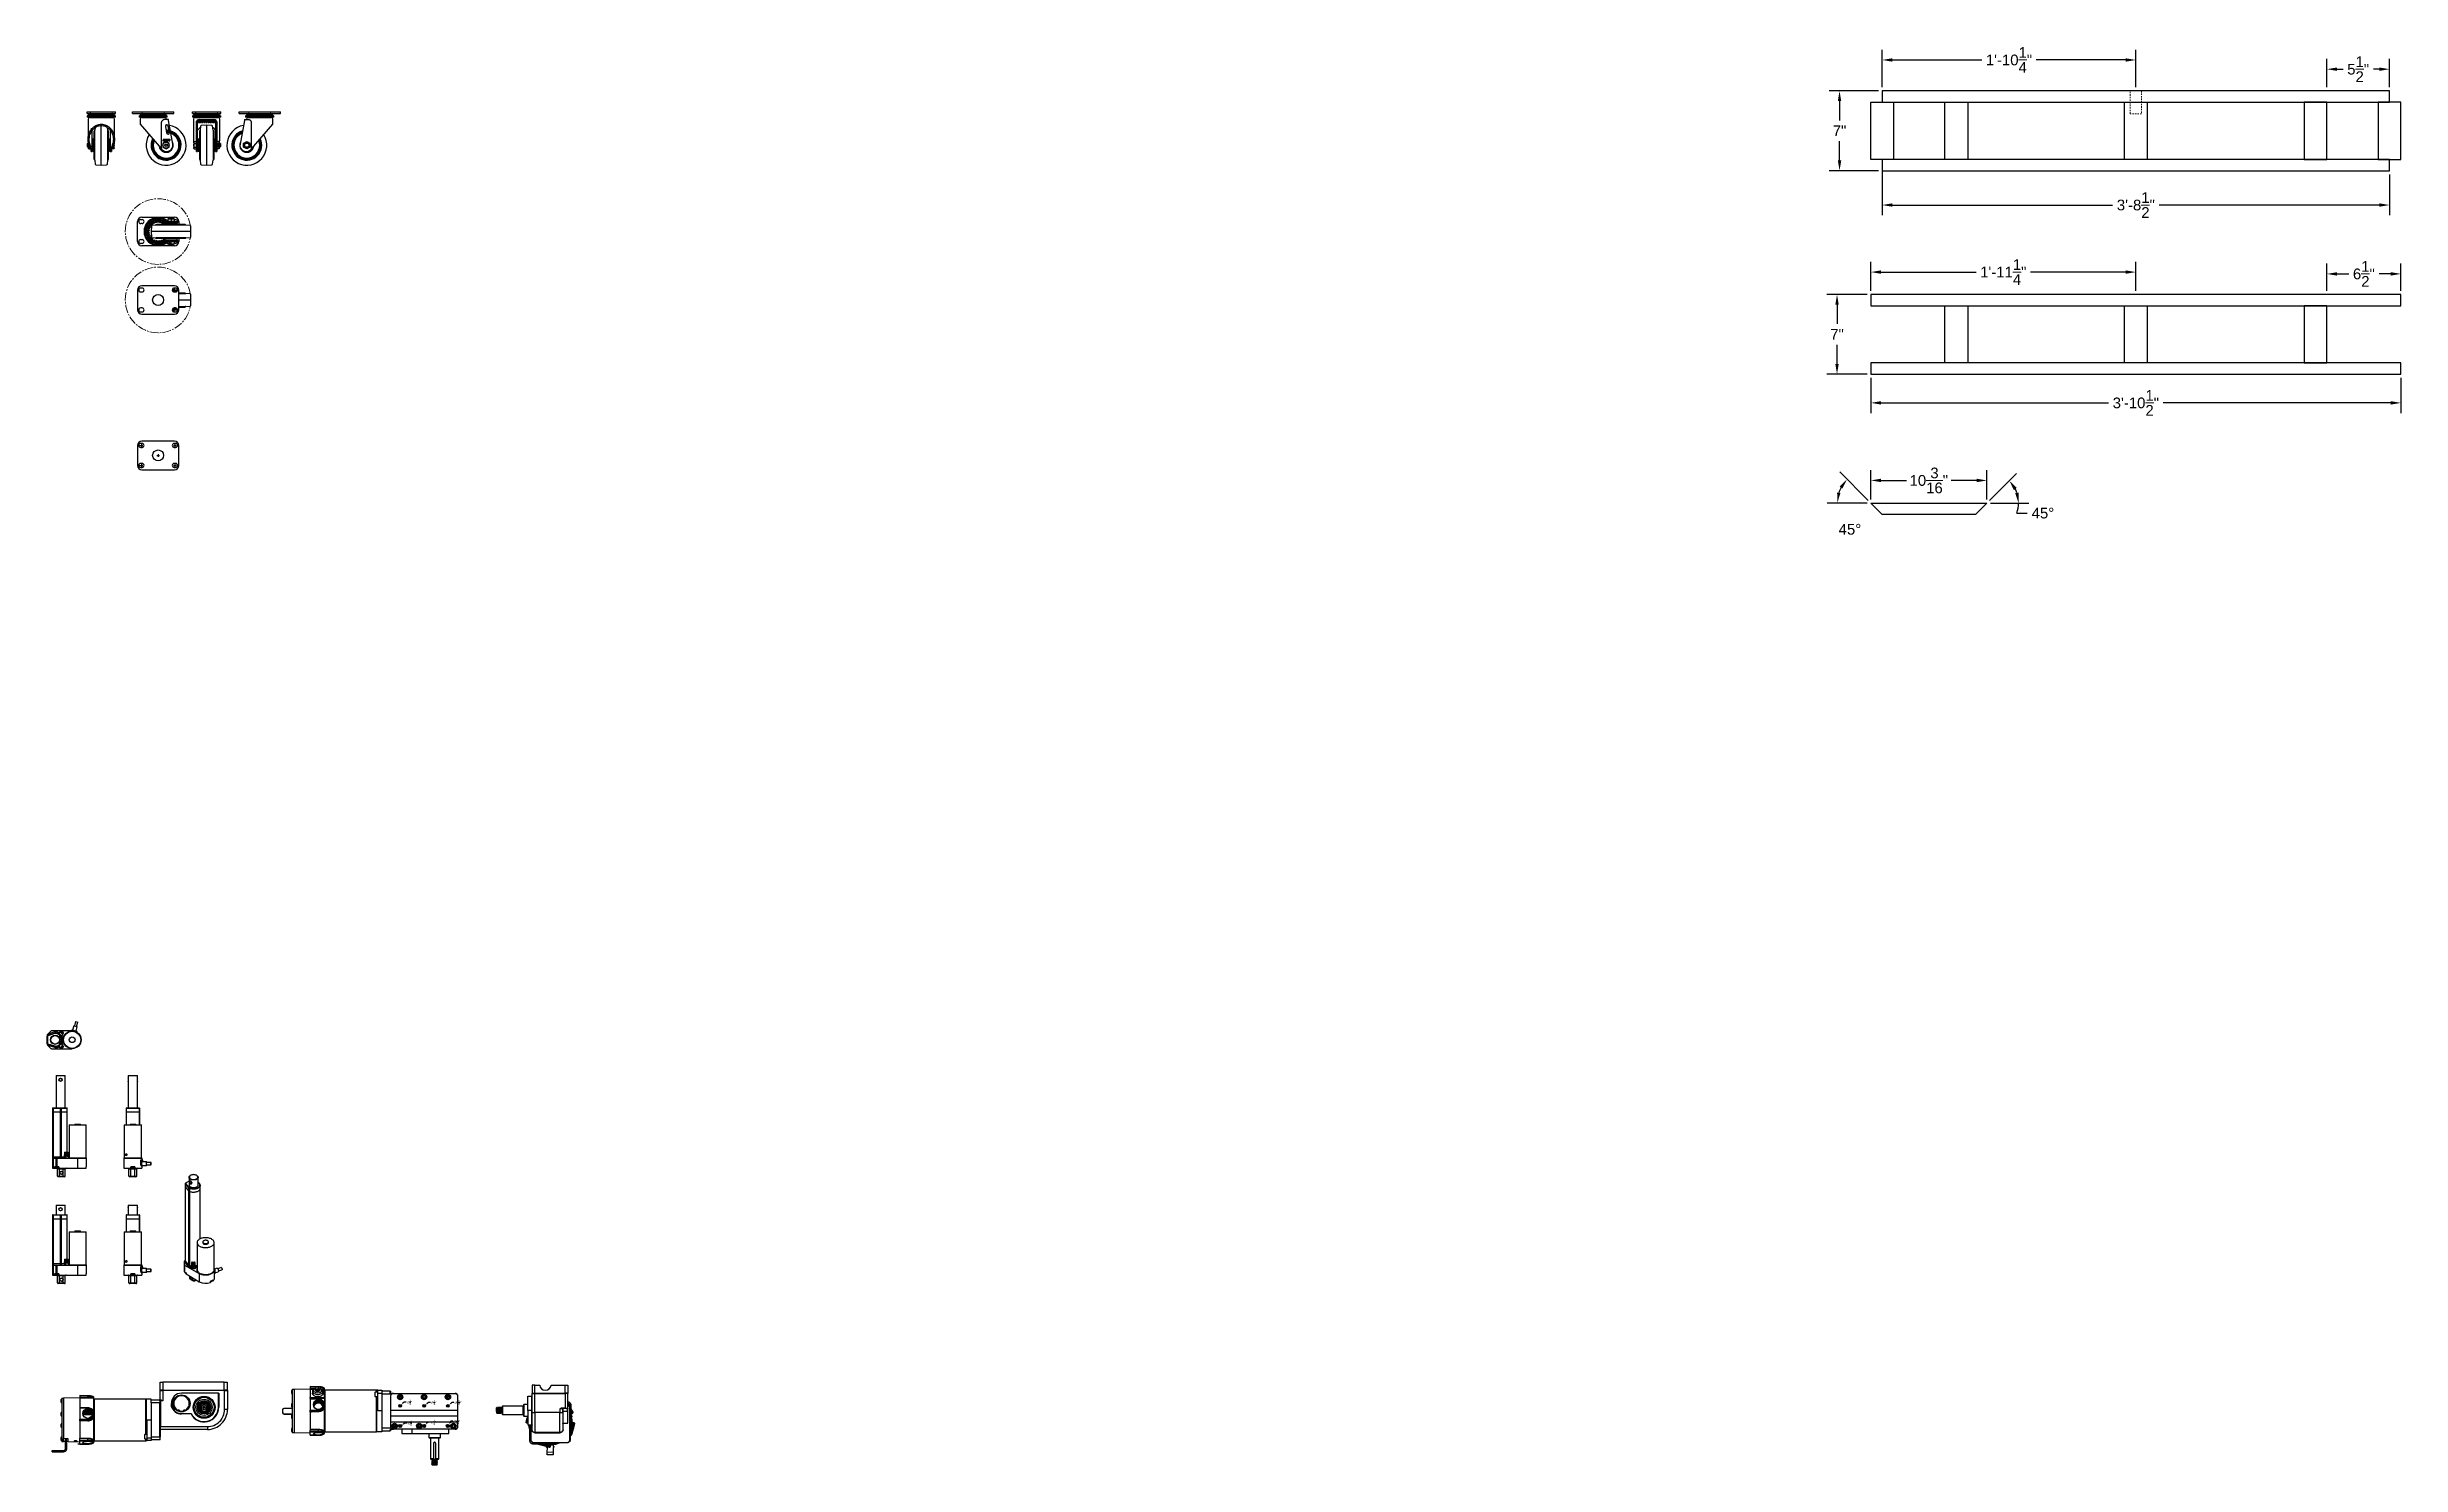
# Model space of a CAD drawing. Header units: inches. Extents: x 4 to 211, y 30 to 478.
# Drawn here: x 4.1 to 210.6, y 30.3 to 154.6 of the extents above; entities that cross this region are included whole.
import ezdxf

# ---------------------------------------------------------------- set-up
doc = ezdxf.new("R2010")
doc.units = ezdxf.units.IN
doc.header["$MEASUREMENT"] = 0
doc.header["$PDMODE"] = 3
doc.linetypes.add('CENTER2', pattern=[1.125, 0.75, -0.125, 0.125, -0.125])
doc.linetypes.add('HIDDEN2', pattern=[0.1875, 0.125, -0.0625])
for name, color, linetype, lineweight in [('CENTERLINE', 6, 'CENTER2', 13), ('DIM', 6, 'Continuous', 13), ('HIDDEN', 1, 'HIDDEN2', 13)]:
    doc.layers.add(name, color=color, linetype=linetype, lineweight=lineweight)
doc.layers.add('CONSTRUCTION', color=3, linetype='Continuous')
doc.layers.add('OBJECT', color=7, linetype='Continuous')
doc.styles.add('DIM', font='arial.ttf')
doc.dimstyles.new('MD Dimensions', dxfattribs={"dimscale": 5, "dimtxt": 0.1875, "dimasz": 0.18, "dimexe": 0.18, "dimexo": 0.0625, "dimgap": 0.09, "dimtad": 0, "dimtih": 1, "dimtoh": 1, "dimdec": 4, "dimzin": 0, "dimdsep": 46, "dimlunit": 4, "dimtxsty": 'DIM', "dimcen": 0.09, "dimadec": 0, "dimazin": 0, "dimtfac": 1, "dimtdec": 4, "dimtofl": 0, "dimtmove": 0, "dimatfit": 3, "dimfxl": 1, "dimtolj": 1, "dimtzin": 0, "dimarcsym": 0})
doc.dimstyles.new('SM Dimensions', dxfattribs={"dimtxt": 0.1875, "dimasz": 0.18, "dimexe": 0.18, "dimexo": 0.0625, "dimgap": 0.09, "dimtad": 0, "dimtih": 1, "dimtoh": 1, "dimdec": 4, "dimzin": 0, "dimdsep": 46, "dimlunit": 4, "dimtxsty": 'DIM', "dimcen": 0.09, "dimadec": 0, "dimazin": 0, "dimtfac": 1, "dimtdec": 4, "dimtofl": 0, "dimtmove": 0, "dimatfit": 3, "dimfxl": 1, "dimtolj": 1, "dimtzin": 0, "dimarcsym": 0})

msp = doc.modelspace()

# ---------------------------------------------------------------- blocks, each defined once
blk = doc.blocks.new('*D15')
at = {"layer": 'Defpoints', "color": 0, "transparency": 16777216}
for p in [(165.1, 144.31), (209.6, 143.81), (165.1, 140.8)]:
    blk.add_point(p, dxfattribs=at)
at = {"layer": 'DIM', "color": 0, "lineweight": -2, "transparency": 16777216}
for p, q in [((165.1, 143.99), (165.1, 139.9)), ((209.6, 143.49), (209.6, 139.9)), ((166, 140.8), (185.31, 140.8)), ((208.7, 140.8), (189.39, 140.8))]:
    blk.add_line(p, q, dxfattribs=at)
at = {"layer": 'DIM', "color": 0, "transparency": 16777216}
for points in [[(166, 140.95), (166, 140.65), (165.1, 140.8)], [(208.7, 140.95), (208.7, 140.65), (209.6, 140.8)]]:
    blk.add_solid(points, dxfattribs=at)
at = {"layer": 'DIM', "color": 0, "transparency": 16777216, "insert": (187.35, 140.8), "char_height": 0.9375, "attachment_point": 5, "style": 'DIM'}
blk.add_mtext('\\A1;3\'-8{\\H1x;\\S1/2;}"', dxfattribs=at)
blk = doc.blocks.new('*D16')
at = {"layer": 'Defpoints', "color": 0, "transparency": 16777216}
for p in [(187.35, 153.52), (165.1, 150.81), (187.35, 150.81)]:
    blk.add_point(p, dxfattribs=at)
at = {"layer": 'DIM', "color": 0, "lineweight": -2, "transparency": 16777216}
for p, q in [((165.1, 151.12), (165.1, 154.42)), ((166, 153.52), (173.85, 153.52)), ((186.45, 153.52), (178.6, 153.52)), ((187.35, 151.12), (187.35, 154.42))]:
    blk.add_line(p, q, dxfattribs=at)
at = {"layer": 'DIM', "color": 0, "transparency": 16777216}
for points in [[(166, 153.67), (166, 153.37), (165.1, 153.52)], [(186.45, 153.67), (186.45, 153.37), (187.35, 153.52)]]:
    blk.add_solid(points, dxfattribs=at)
at = {"layer": 'DIM', "color": 0, "transparency": 16777216, "insert": (176.22, 153.52), "char_height": 0.9375, "attachment_point": 5, "style": 'DIM'}
blk.add_mtext('\\A1;1\'-10{\\H1x;\\S1/4;}"', dxfattribs=at)
blk = doc.blocks.new('*D17')
at = {"layer": 'Defpoints', "color": 0, "transparency": 16777216}
for p in [(165.1, 150.81), (161.36, 143.81), (165.1, 143.81)]:
    blk.add_point(p, dxfattribs=at)
at = {"layer": 'DIM', "color": 0, "lineweight": -2, "transparency": 16777216}
for p, q in [((164.79, 150.81), (160.46, 150.81)), ((161.36, 149.91), (161.36, 148.22)), ((161.36, 144.71), (161.36, 146.39)), ((164.79, 143.81), (160.46, 143.81))]:
    blk.add_line(p, q, dxfattribs=at)
at = {"layer": 'DIM', "color": 0, "transparency": 16777216}
for points in [[(161.21, 149.91), (161.51, 149.91), (161.36, 150.81)], [(161.21, 144.71), (161.51, 144.71), (161.36, 143.81)]]:
    blk.add_solid(points, dxfattribs=at)
at = {"layer": 'DIM', "color": 0, "transparency": 16777216, "insert": (161.36, 147.31), "char_height": 0.938, "attachment_point": 5, "style": 'DIM'}
blk.add_mtext('\\A1;7"', dxfattribs=at)
blk = doc.blocks.new('*D19')
at = {"layer": 'Defpoints', "color": 0, "transparency": 16777216}
for p in [(164.1, 125.96), (210.6, 125.96), (210.6, 123.45)]:
    blk.add_point(p, dxfattribs=at)
at = {"layer": 'DIM', "color": 0, "lineweight": -2, "transparency": 16777216}
for p, q in [((164.1, 125.65), (164.1, 122.55)), ((210.6, 125.65), (210.6, 122.55)), ((165, 123.45), (184.95, 123.45)), ((209.7, 123.45), (189.75, 123.45))]:
    blk.add_line(p, q, dxfattribs=at)
at = {"layer": 'DIM', "color": 0, "transparency": 16777216}
for points in [[(165, 123.6), (165, 123.3), (164.1, 123.45)], [(209.7, 123.6), (209.7, 123.3), (210.6, 123.45)]]:
    blk.add_solid(points, dxfattribs=at)
at = {"layer": 'DIM', "color": 0, "transparency": 16777216, "insert": (187.35, 123.45), "char_height": 0.9375, "attachment_point": 5, "style": 'DIM'}
blk.add_mtext('\\A1;3\'-10{\\H1x;\\S1/2;}"', dxfattribs=at)
blk = doc.blocks.new('*D20')
at = {"layer": 'Defpoints', "color": 0, "transparency": 16777216}
for p in [(210.6, 134.76), (204.1, 132.96), (210.6, 132.96)]:
    blk.add_point(p, dxfattribs=at)
at = {"layer": 'DIM', "color": 0, "lineweight": -2, "transparency": 16777216}
for p, q in [((204.1, 133.27), (204.1, 135.66)), ((205, 134.76), (206.02, 134.76)), ((209.7, 134.76), (208.68, 134.76)), ((210.6, 133.27), (210.6, 135.66))]:
    blk.add_line(p, q, dxfattribs=at)
at = {"layer": 'DIM', "color": 0, "transparency": 16777216}
for points in [[(205, 134.91), (205, 134.61), (204.1, 134.76)], [(209.7, 134.91), (209.7, 134.61), (210.6, 134.76)]]:
    blk.add_solid(points, dxfattribs=at)
at = {"layer": 'DIM', "color": 0, "transparency": 16777216, "insert": (207.35, 134.76), "char_height": 0.9375, "attachment_point": 5, "style": 'DIM'}
blk.add_mtext('\\A1;6{\\H1x;\\S1/2;}"', dxfattribs=at)
blk = doc.blocks.new('*D21')
at = {"layer": 'Defpoints', "color": 0, "transparency": 16777216}
for p in [(187.35, 134.92), (164.1, 132.96), (187.35, 132.96)]:
    blk.add_point(p, dxfattribs=at)
at = {"layer": 'DIM', "color": 0, "lineweight": -2, "transparency": 16777216}
for p, q in [((164.1, 133.27), (164.1, 135.82)), ((165, 134.92), (173.35, 134.92)), ((186.45, 134.92), (178.1, 134.92)), ((187.35, 133.27), (187.35, 135.82))]:
    blk.add_line(p, q, dxfattribs=at)
at = {"layer": 'DIM', "color": 0, "transparency": 16777216}
for points in [[(165, 135.07), (165, 134.77), (164.1, 134.92)], [(186.45, 135.07), (186.45, 134.77), (187.35, 134.92)]]:
    blk.add_solid(points, dxfattribs=at)
at = {"layer": 'DIM', "color": 0, "transparency": 16777216, "insert": (175.72, 134.92), "char_height": 0.9375, "attachment_point": 5, "style": 'DIM'}
blk.add_mtext('\\A1;1\'-11{\\H1x;\\S1/4;}"', dxfattribs=at)
blk = doc.blocks.new('*D18')
at = {"layer": 'Defpoints', "color": 0, "transparency": 16777216}
for p in [(164.1, 132.96), (161.14, 125.96), (164.1, 125.96)]:
    blk.add_point(p, dxfattribs=at)
at = {"layer": 'DIM', "color": 0, "lineweight": -2, "transparency": 16777216}
for p, q in [((163.79, 132.96), (160.24, 132.96)), ((161.14, 132.06), (161.14, 130.38)), ((161.14, 126.86), (161.14, 128.54)), ((163.79, 125.96), (160.24, 125.96))]:
    blk.add_line(p, q, dxfattribs=at)
at = {"layer": 'DIM', "color": 0, "transparency": 16777216}
for points in [[(160.99, 132.06), (161.29, 132.06), (161.14, 132.96)], [(160.99, 126.86), (161.29, 126.86), (161.14, 125.96)]]:
    blk.add_solid(points, dxfattribs=at)
at = {"layer": 'DIM', "color": 0, "transparency": 16777216, "insert": (161.14, 129.46), "char_height": 0.938, "attachment_point": 5, "style": 'DIM'}
blk.add_mtext('\\A1;7"', dxfattribs=at)
blk = doc.blocks.new('*D23')
at = {"layer": 'Defpoints', "color": 0, "transparency": 16777216}
for p in [(204.1, 152.71), (204.1, 150.81), (209.6, 150.81)]:
    blk.add_point(p, dxfattribs=at)
at = {"layer": 'DIM', "color": 0, "lineweight": -2, "transparency": 16777216}
for p, q in [((204.1, 151.12), (204.1, 153.61)), ((209.6, 151.12), (209.6, 153.61)), ((205, 152.71), (205.52, 152.71)), ((208.7, 152.71), (208.18, 152.71))]:
    blk.add_line(p, q, dxfattribs=at)
at = {"layer": 'DIM', "color": 0, "transparency": 16777216}
for points in [[(205, 152.86), (205, 152.56), (204.1, 152.71)], [(208.7, 152.86), (208.7, 152.56), (209.6, 152.71)]]:
    blk.add_solid(points, dxfattribs=at)
at = {"layer": 'DIM', "color": 0, "transparency": 16777216, "insert": (206.85, 152.71), "char_height": 0.9375, "attachment_point": 5, "style": 'DIM'}
blk.add_mtext('\\A1;5{\\H1x;\\S1/2;}"', dxfattribs=at)
blk = doc.blocks.new('*D24')
at = {"layer": 'Defpoints', "color": 0, "transparency": 16777216}
for p in [(174.29, 116.65), (164.1, 114.67), (174.29, 114.67)]:
    blk.add_point(p, dxfattribs=at)
at = {"layer": 'DIM', "color": 0, "lineweight": -2, "transparency": 16777216}
for p, q in [((164.1, 114.98), (164.1, 117.55)), ((165, 116.65), (167.23, 116.65)), ((173.39, 116.65), (171.16, 116.65)), ((174.29, 114.98), (174.29, 117.55))]:
    blk.add_line(p, q, dxfattribs=at)
at = {"layer": 'DIM', "color": 0, "transparency": 16777216}
for points in [[(165, 116.8), (165, 116.5), (164.1, 116.65)], [(173.39, 116.8), (173.39, 116.5), (174.29, 116.65)]]:
    blk.add_solid(points, dxfattribs=at)
at = {"layer": 'DIM', "color": 0, "transparency": 16777216, "insert": (169.19, 116.65), "char_height": 0.9375, "attachment_point": 5, "style": 'DIM'}
blk.add_mtext('\\A1;10{\\H1x;\\S3/16;}"', dxfattribs=at)
blk = doc.blocks.new('*D25')
at = {"layer": 'Defpoints', "color": 0, "transparency": 16777216}
for p in [(176.69, 116.06), (164.1, 114.67), (173.29, 113.67), (174.29, 114.67), (174.29, 114.67)]:
    blk.add_point(p, dxfattribs=at)
at = {"layer": 'DIM', "color": 0, "lineweight": -2, "transparency": 16777216}
for p, q in [((174.51, 114.89), (176.89, 117.27)), ((174.6, 114.67), (177.96, 114.67)), ((176.92, 113.78), (177.82, 113.78))]:
    blk.add_line(p, q, dxfattribs=at)
for start, end in [(18.6751, 26.3249), (341.3249, 0)]:
    blk.add_arc((174.29, 114.67), 2.77, start, end, dxfattribs=at)
at = {"layer": 'DIM', "color": 0, "transparency": 16777216}
for points in [[(176.65, 115.81), (176.9, 115.99), (176.25, 116.63)], [(177.06, 115.58), (176.77, 115.53), (177.06, 114.67)]]:
    blk.add_solid(points, dxfattribs=at)
at = {"layer": 'DIM', "color": 0, "transparency": 16777216, "insert": (179.2, 113.78), "char_height": 0.938, "attachment_point": 5, "style": 'DIM'}
blk.add_mtext('\\A1;45°', dxfattribs=at)
blk = doc.blocks.new('*D26')
at = {"layer": 'Defpoints', "color": 0, "transparency": 16777216}
for p in [(161.55, 116.14), (164.1, 114.67), (164.1, 114.67), (165.1, 113.67), (174.29, 114.67)]:
    blk.add_point(p, dxfattribs=at)
at = {"layer": 'DIM', "color": 0, "lineweight": -2, "transparency": 16777216}
for p, q in [((163.88, 114.89), (161.38, 117.39)), ((163.79, 114.67), (160.26, 114.67))]:
    blk.add_line(p, q, dxfattribs=at)
blk.add_arc((164.1, 114.67), 2.94, 152.5901, 162.4099, dxfattribs=at)
at = {"layer": 'DIM', "color": 0, "transparency": 16777216}
for points in [[(161.37, 116.11), (161.61, 115.94), (162.02, 116.75)], [(161.44, 115.54), (161.15, 115.58), (161.16, 114.67)]]:
    blk.add_solid(points, dxfattribs=at)
at = {"layer": 'DIM', "color": 0, "transparency": 16777216, "insert": (162.27, 112.36), "char_height": 0.938, "attachment_point": 5, "style": 'DIM'}
blk.add_mtext('\\A1;45°', dxfattribs=at)
blk = doc.blocks.new('*D70')
at = {"layer": 'Defpoints', "color": 0, "transparency": 16777216}
for p in [(35.02, 35.41), (35.19, 35.58)]:
    blk.add_point(p, dxfattribs=at)
at = {"layer": 'DIM', "color": 0, "lineweight": -2, "transparency": 16777216}
for p, q in [((35.02, 35.49), (35.2, 35.49)), ((35.11, 35.4), (35.11, 35.58)), ((35.45, 35.83), (35.32, 35.7)), ((35.63, 35.83), (35.45, 35.83))]:
    blk.add_line(p, q, dxfattribs=at)
at = {"layer": 'DIM', "color": 0, "transparency": 16777216}
blk.add_solid([(35.3, 35.73), (35.34, 35.68), (35.19, 35.58)], dxfattribs=at)
at = {"layer": 'DIM', "color": 0, "transparency": 16777216, "insert": (35.93, 35.83), "char_height": 0.1875, "attachment_point": 5, "style": 'DIM'}
blk.add_mtext('\\A1;∅{\\H1x;\\S1/4;}"', dxfattribs=at)
blk = doc.blocks.new('*D71')
at = {"layer": 'Defpoints', "color": 0, "transparency": 16777216}
for p in [(37.11, 35.42), (37.3, 35.57)]:
    blk.add_point(p, dxfattribs=at)
at = {"layer": 'DIM', "color": 0, "lineweight": -2, "transparency": 16777216}
for p, q in [((37.11, 35.49), (37.29, 35.49)), ((37.2, 35.4), (37.2, 35.58)), ((37.58, 35.79), (37.44, 35.68)), ((37.76, 35.79), (37.58, 35.79))]:
    blk.add_line(p, q, dxfattribs=at)
at = {"layer": 'DIM', "color": 0, "transparency": 16777216}
blk.add_solid([(37.42, 35.7), (37.46, 35.66), (37.3, 35.57)], dxfattribs=at)
at = {"layer": 'DIM', "color": 0, "transparency": 16777216, "insert": (38.06, 35.79), "char_height": 0.1875, "attachment_point": 5, "style": 'DIM'}
blk.add_mtext('\\A1;∅{\\H1x;\\S1/4;}"', dxfattribs=at)
blk = doc.blocks.new('*D72')
at = {"layer": 'Defpoints', "color": 0, "transparency": 16777216}
for p in [(39.23, 35.43), (39.38, 35.56)]:
    blk.add_point(p, dxfattribs=at)
at = {"layer": 'DIM', "color": 0, "lineweight": -2, "transparency": 16777216}
for p, q in [((39.21, 35.5), (39.39, 35.5)), ((39.3, 35.41), (39.3, 35.59)), ((39.64, 35.8), (39.51, 35.68)), ((39.82, 35.8), (39.64, 35.8))]:
    blk.add_line(p, q, dxfattribs=at)
at = {"layer": 'DIM', "color": 0, "transparency": 16777216}
blk.add_solid([(39.49, 35.71), (39.53, 35.66), (39.38, 35.56)], dxfattribs=at)
at = {"layer": 'DIM', "color": 0, "transparency": 16777216, "insert": (40.18, 35.8), "char_height": 0.1875, "attachment_point": 5, "style": 'DIM'}
blk.add_mtext('\\A1;∅{\\H1x;\\S3/16;}"', dxfattribs=at)
blk = doc.blocks.new('*D73')
at = {"layer": 'Defpoints', "color": 0, "transparency": 16777216}
for p in [(39.23, 33.62), (39.37, 33.86)]:
    blk.add_point(p, dxfattribs=at)
at = {"layer": 'DIM', "color": 0, "lineweight": -2, "transparency": 16777216}
for p, q in [((39.21, 33.74), (39.39, 33.74)), ((39.3, 33.65), (39.3, 33.83)), ((39.55, 34.17), (39.46, 34.02)), ((39.73, 34.17), (39.55, 34.17))]:
    blk.add_line(p, q, dxfattribs=at)
at = {"layer": 'DIM', "color": 0, "transparency": 16777216}
blk.add_solid([(39.44, 34.03), (39.49, 34), (39.37, 33.86)], dxfattribs=at)
at = {"layer": 'DIM', "color": 0, "transparency": 16777216, "insert": (40.09, 34.17), "char_height": 0.1875, "attachment_point": 5, "style": 'DIM'}
blk.add_mtext('\\A1;∅{\\H1x;\\S5/16;}"', dxfattribs=at)
blk = doc.blocks.new('*D74')
at = {"layer": 'Defpoints', "color": 0, "transparency": 16777216}
for p in [(37.11, 33.65), (37.3, 33.83)]:
    blk.add_point(p, dxfattribs=at)
at = {"layer": 'DIM', "color": 0, "lineweight": -2, "transparency": 16777216}
for p, q in [((37.11, 33.74), (37.29, 33.74)), ((37.2, 33.65), (37.2, 33.83)), ((37.56, 34.07), (37.43, 33.95)), ((37.74, 34.07), (37.56, 34.07))]:
    blk.add_line(p, q, dxfattribs=at)
at = {"layer": 'DIM', "color": 0, "transparency": 16777216}
blk.add_solid([(37.41, 33.97), (37.45, 33.93), (37.3, 33.83)], dxfattribs=at)
at = {"layer": 'DIM', "color": 0, "transparency": 16777216, "insert": (38.04, 34.07), "char_height": 0.1875, "attachment_point": 5, "style": 'DIM'}
blk.add_mtext('\\A1;∅{\\H1x;\\S1/4;}"', dxfattribs=at)
blk = doc.blocks.new('*D75')
at = {"layer": 'Defpoints', "color": 0, "transparency": 16777216}
for p in [(35, 33.67), (35.22, 33.81)]:
    blk.add_point(p, dxfattribs=at)
at = {"layer": 'DIM', "color": 0, "lineweight": -2, "transparency": 16777216}
for p, q in [((35.02, 33.74), (35.2, 33.74)), ((35.11, 33.65), (35.11, 33.83)), ((35.53, 33.99), (35.38, 33.9)), ((35.71, 33.99), (35.53, 33.99))]:
    blk.add_line(p, q, dxfattribs=at)
at = {"layer": 'DIM', "color": 0, "transparency": 16777216}
blk.add_solid([(35.36, 33.93), (35.39, 33.87), (35.22, 33.81)], dxfattribs=at)
at = {"layer": 'DIM', "color": 0, "transparency": 16777216, "insert": (36.01, 33.99), "char_height": 0.1875, "attachment_point": 5, "style": 'DIM'}
blk.add_mtext('\\A1;∅{\\H1x;\\S1/4;}"', dxfattribs=at)

# ---------------------------------------------------------------- dimensions: what is measured, and where the dimension line sits
at = {"layer": 'DIM'}
for base, p1, p2, picture, middle in [((187.34961, 153.52258), (165.09961, 150.80533), (187.34961, 150.80533), '*D16', (176.22461, 153.52258)), ((204.09961, 152.71122), (209.59961, 150.80533), (204.09961, 150.80533), '*D23', (206.84961, 152.71122)), ((165.09961, 140.79758), (209.59961, 143.80533), (165.09961, 144.30533), '*D15', (187.34961, 140.79758)), ((187.34961, 134.91771), (164.09961, 132.95854), (187.34961, 132.95854), '*D21', (175.72461, 134.91771)), ((210.59961, 134.75835), (204.09961, 132.95854), (210.59961, 132.95854), '*D20', (207.34961, 134.75835)), ((210.59961, 123.45187), (164.09961, 125.95854), (210.59961, 125.95854), '*D19', (187.34961, 123.45187)), ((174.28802, 116.65469), (164.09961, 114.66913), (174.28802, 114.66913), '*D24', (169.19381, 116.65469))]:
    dim = msp.add_linear_dim(base=base, p1=p1, p2=p2, dimstyle='MD Dimensions', dxfattribs=at)
    dim.commit()
    dim.dimension.update_dxf_attribs({"geometry": picture, "text_midpoint": middle})
for base, p1, p2, angle, picture, middle in [((161.3618, 143.80533), (165.09961, 150.80533), (165.09961, 143.80533), 270, '*D17', (161.3618, 147.30533)), ((161.13575, 125.95854), (164.09961, 132.95854), (164.09961, 125.95854), 90, '*D18', (161.13575, 129.45854))]:
    dim = msp.add_linear_dim(base=base, p1=p1, p2=p2, angle=angle, dimstyle='MD Dimensions', dxfattribs=at)
    dim.commit()
    dim.dimension.update_dxf_attribs({"geometry": picture, "text_midpoint": middle})
dim = msp.add_angular_dim_2l(base=(161.55082, 116.14067), line1=((164.09961, 114.66913), (174.28802, 114.66913)), line2=((165.09961, 113.66913), (164.09961, 114.66913)), dimstyle='MD Dimensions', dxfattribs=at)
dim.commit()
dim.dimension.update_dxf_attribs({"geometry": '*D26', "text_midpoint": (162.26996, 112.36388), "dimtype": 162})
dim = msp.add_angular_dim_2l(base=(176.68993, 116.05587), line1=((164.09961, 114.66913), (174.28802, 114.66913)), line2=((174.28802, 114.66913), (173.28802, 113.66913)), dimstyle='MD Dimensions', dxfattribs=at)
dim.commit()
dim.dimension.update_dxf_attribs({"geometry": '*D25', "text_midpoint": (179.20395, 113.78105)})
for p1, p2, picture, middle in [((35.02252, 35.41188), (35.19246, 35.57792), '*D70', (35.92799, 35.8295)), ((37.11084, 35.42134), (37.29742, 35.56845), '*D71', (38.05814, 35.79135)), ((39.22694, 35.43024), (39.37536, 35.56281), '*D72', (40.18244, 35.80263)), ((35.00028, 33.66821), (35.22377, 33.80598), '*D75', (36.00826, 33.99488)), ((37.10897, 33.64708), (37.29994, 33.82719), '*D74', (38.03987, 34.07419)), ((39.22808, 33.61705), (39.37139, 33.86017), '*D73', (40.09279, 34.1703))]:
    dim = msp.add_diameter_dim_2p(p1=p1, p2=p2, dimstyle='SM Dimensions', dxfattribs=at)
    dim.commit()
    dim.dimension.update_dxf_attribs({"geometry": picture, "text_midpoint": middle})

# ---------------------------------------------------------------- linework, layer by layer
at = {"ltscale": 0.005613}
for p, q in [((7.6433, 148.83621), (7.6433, 148.98421)), ((7.6433, 148.98421), (10.1433, 148.98421)), ((7.6433, 148.83621), (10.1433, 148.83621)), ((10.1433, 148.83621), (10.1433, 148.98421)), ((16.88142, 148.83621), (16.88142, 148.98421)), ((16.88142, 148.98421), (19.38142, 148.98421)), ((16.88142, 148.83621), (19.38142, 148.83621)), ((19.38142, 148.83621), (19.38142, 148.98421))]:
    msp.add_line(p, q, dxfattribs=at)
at = {"ltscale": 0.005526}
for p, q in [((10.02135, 148.70737), (7.76525, 148.70737)), ((14.57635, 148.70737), (12.32025, 148.70737)), ((19.25947, 148.70737), (17.00338, 148.70737)), ((23.91635, 148.70737), (21.66025, 148.70737)), ((7.6573, 148.59221), (7.6573, 148.50321)), ((10.1293, 148.59221), (7.6573, 148.59221)), ((10.1293, 148.50321), (7.6573, 148.50321)), ((10.1293, 148.50321), (10.1293, 148.59221)), ((12.2123, 148.59221), (12.2123, 148.50321)), ((14.6843, 148.59221), (12.2123, 148.59221)), ((14.6843, 148.50321), (12.2123, 148.50321)), ((14.6843, 148.50321), (14.6843, 148.59221)), ((19.36742, 148.59221), (16.89542, 148.59221)), ((16.89542, 148.59221), (16.89542, 148.50321)), ((19.36742, 148.50321), (16.89542, 148.50321)), ((19.36742, 148.50321), (19.36742, 148.59221)), ((24.0243, 148.59221), (21.5523, 148.59221)), ((21.5523, 148.59221), (21.5523, 148.50321)), ((24.0243, 148.50321), (21.5523, 148.50321)), ((24.0243, 148.50321), (24.0243, 148.59221))]:
    msp.add_line(p, q, dxfattribs=at)
at = {"ltscale": 0.008386}
for p, q in [((11.6358, 148.98421), (15.2608, 148.98421)), ((11.6358, 148.83621), (11.6358, 148.98421)), ((11.6358, 148.83621), (15.2608, 148.83621)), ((15.2608, 148.83621), (15.2608, 148.98421)), ((20.9758, 148.83621), (20.9758, 148.98421)), ((20.9758, 148.98421), (24.6008, 148.98421)), ((20.9758, 148.83621), (24.6008, 148.83621)), ((24.6008, 148.83621), (24.6008, 148.98421))]:
    msp.add_line(p, q, dxfattribs=at)
at = {"ltscale": 0.010423}
for p, q in [((7.7353, 148.32221), (7.7353, 146.55151)), ((7.7353, 146.55151), (7.7397, 146.66802)), ((7.7397, 146.66802), (7.75289, 146.78365)), ((7.75289, 146.78365), (7.77476, 146.8975)), ((7.77476, 146.8975), (7.80513, 147.00873)), ((7.80513, 147.00873), (7.84379, 147.11648)), ((7.8348, 146.55151), (7.83883, 146.65801)), ((7.83883, 146.65801), (7.85088, 146.7637)), ((7.84379, 147.11648), (7.89044, 147.21992)), ((7.85088, 146.7637), (7.87087, 146.86778)), ((7.87087, 146.86778), (7.89863, 146.96944)), ((7.89044, 147.21992), (7.94472, 147.31828)), ((7.89102, 148.48505), (9.89558, 148.48505)), ((7.89863, 146.96944), (7.93397, 147.06793)), ((7.93397, 147.06793), (7.97661, 147.16249)), ((7.94472, 147.31828), (8.00622, 147.41081)), ((7.97661, 147.16249), (8.02623, 147.2524)), ((8.00622, 147.41081), (8.07447, 147.49679)), ((8.02623, 147.2524), (8.08244, 147.33697)), ((8.07447, 147.49679), (8.14895, 147.57558)), ((8.08244, 147.33697), (8.14483, 147.41557)), ((8.1058, 145.48671), (8.1058, 147.36803)), ((8.14483, 147.41557), (8.21291, 147.48759)), ((8.14895, 147.57558), (8.2291, 147.64658)), ((8.21291, 147.48759), (8.28617, 147.55248)), ((8.2291, 147.64658), (8.3143, 147.70924)), ((8.28617, 147.55248), (8.36405, 147.60976)), ((8.3143, 147.70924), (8.40391, 147.76309)), ((8.36405, 147.60976), (8.44596, 147.65898)), ((8.40391, 147.76309), (8.49724, 147.80772)), ((8.44596, 147.65898), (8.53127, 147.69978)), ((8.49724, 147.80772), (8.59359, 147.84279)), ((8.53127, 147.69978), (8.61934, 147.73184)), ((8.59359, 147.84279), (8.69221, 147.86803)), ((8.61934, 147.73184), (8.70949, 147.75491)), ((8.69221, 147.86803), (8.79237, 147.88325)), ((8.70949, 147.75491), (8.80104, 147.76882)), ((8.79237, 147.88325), (8.8933, 147.88834)), ((8.80104, 147.76882), (8.8933, 147.77347)), ((8.8933, 147.88834), (8.99422, 147.88325)), ((8.8933, 147.77347), (8.98555, 147.76882)), ((8.98555, 147.76882), (9.0771, 147.75491)), ((8.99422, 147.88325), (9.09438, 147.86803)), ((9.0771, 147.75491), (9.16726, 147.73184)), ((9.09438, 147.86803), (9.19301, 147.84279)), ((9.16726, 147.73184), (9.25533, 147.69978)), ((9.19301, 147.84279), (9.28936, 147.80772)), ((9.25533, 147.69978), (9.34064, 147.65898)), ((9.28936, 147.80772), (9.38269, 147.76309)), ((9.34064, 147.65898), (9.42255, 147.60976)), ((9.38269, 147.76309), (9.4723, 147.70924)), ((9.42255, 147.60976), (9.50043, 147.55248)), ((9.4723, 147.70924), (9.5575, 147.64658)), ((9.50043, 147.55248), (9.57369, 147.48759)), ((9.5575, 147.64658), (9.63765, 147.57558)), ((9.57369, 147.48759), (9.64177, 147.41557)), ((9.63765, 147.57558), (9.71213, 147.49679)), ((9.64177, 147.41557), (9.70416, 147.33697)), ((9.6808, 147.36803), (9.6808, 145.48671)), ((9.70416, 147.33697), (9.76037, 147.2524)), ((9.71213, 147.49679), (9.78038, 147.41081)), ((9.76037, 147.2524), (9.80999, 147.16249)), ((9.78038, 147.41081), (9.84188, 147.31828)), ((9.80999, 147.16249), (9.85263, 147.06793)), ((9.84188, 147.31828), (9.89616, 147.21992)), ((9.85263, 147.06793), (9.88796, 146.96944)), ((9.88796, 146.96944), (9.91573, 146.86778)), ((9.89616, 147.21992), (9.9428, 147.11648)), ((9.91573, 146.86778), (9.93572, 146.7637)), ((9.93572, 146.7637), (9.94777, 146.65801)), ((9.9428, 147.11648), (9.98146, 147.00873)), ((9.94777, 146.65801), (9.9518, 146.55151)), ((9.98146, 147.00873), (10.01184, 146.8975)), ((10.01184, 146.8975), (10.03371, 146.78365)), ((10.03371, 146.78365), (10.04689, 146.66802)), ((10.04689, 146.66802), (10.0513, 146.55151)), ((10.0513, 146.55151), (10.0513, 148.32221)), ((16.97342, 148.32221), (16.97342, 146.55151)), ((17.12914, 148.48505), (19.13371, 148.48505)), ((17.24192, 148.05221), (17.24287, 148.074)), ((17.24192, 145.48671), (17.24192, 148.05221)), ((17.24287, 148.074), (17.24572, 148.09562)), ((17.24572, 148.09562), (17.25044, 148.11692)), ((17.25044, 148.11692), (17.257, 148.13772)), ((17.257, 148.13772), (17.26535, 148.15787)), ((17.26535, 148.15787), (17.27542, 148.17721)), ((17.27542, 148.17721), (17.28714, 148.19561)), ((17.28714, 148.19561), (17.29044, 148.20021)), ((17.29044, 148.20021), (18.97241, 148.20021)), ((17.34392, 148.05021), (17.34449, 148.06329)), ((17.34392, 145.48671), (17.34392, 148.05021)), ((17.37315, 147.4041), (17.34392, 147.36803)), ((17.34449, 148.06329), (17.3462, 148.07626)), ((17.3462, 148.07626), (17.34903, 148.08903)), ((17.34903, 148.08903), (17.35297, 148.10151)), ((17.35297, 148.10151), (17.35798, 148.1136)), ((17.35798, 148.1136), (17.36402, 148.12521)), ((17.36402, 148.12521), (17.37105, 148.13625)), ((17.37105, 148.13625), (17.37902, 148.14663)), ((17.4404, 147.47715), (17.37315, 147.4041)), ((17.37902, 148.14663), (17.38786, 148.15628)), ((17.38786, 148.15628), (17.39751, 148.16512)), ((17.39751, 148.16512), (17.40789, 148.17308)), ((17.40789, 148.17308), (17.41892, 148.18012)), ((17.41892, 148.18012), (17.43053, 148.18616)), ((17.43053, 148.18616), (17.44262, 148.19117)), ((17.51291, 147.54315), (17.4404, 147.47715)), ((17.44262, 148.19117), (17.4551, 148.1951)), ((17.4551, 148.1951), (17.46788, 148.19793)), ((17.46788, 148.19793), (17.48085, 148.19964)), ((17.48085, 148.19964), (17.49392, 148.20021)), ((17.49192, 148.30221), (18.77092, 148.30221)), ((17.59013, 147.60161), (17.51291, 147.54315)), ((18.70903, 147.5755), (18.67272, 147.60161)), ((18.78414, 147.51349), (18.70903, 147.5755)), ((18.76892, 148.20021), (18.782, 148.19964)), ((18.782, 148.19964), (18.79497, 148.19793)), ((18.85428, 147.44416), (18.78414, 147.51349)), ((18.79497, 148.19793), (18.80775, 148.1951)), ((18.80775, 148.1951), (18.82023, 148.19117)), ((18.82023, 148.19117), (18.83232, 148.18616)), ((18.83232, 148.18616), (18.84392, 148.18012)), ((18.84392, 148.18012), (18.85496, 148.17308)), ((18.91892, 147.36803), (18.85428, 147.44416)), ((18.85496, 148.17308), (18.86534, 148.16512)), ((18.86534, 148.16512), (18.87499, 148.15628)), ((18.87499, 148.15628), (18.88383, 148.14663)), ((18.88383, 148.14663), (18.8918, 148.13625)), ((18.8918, 148.13625), (18.89883, 148.12521)), ((18.89883, 148.12521), (18.90487, 148.1136)), ((18.90487, 148.1136), (18.90988, 148.10151)), ((18.90988, 148.10151), (18.91381, 148.08903)), ((18.91381, 148.08903), (18.91664, 148.07626)), ((18.91664, 148.07626), (18.91835, 148.06329)), ((18.91835, 148.06329), (18.91892, 148.05021)), ((18.91892, 148.05021), (18.91892, 145.48671)), ((18.97241, 148.20021), (18.98454, 148.18209)), ((18.98454, 148.18209), (18.99505, 148.16298)), ((18.99505, 148.16298), (19.00385, 148.14302)), ((19.00385, 148.14302), (19.01088, 148.12237)), ((19.01088, 148.12237), (19.01608, 148.10119)), ((19.01608, 148.10119), (19.01941, 148.07964)), ((19.01941, 148.07964), (19.02086, 148.05788)), ((19.02086, 148.05788), (19.02092, 148.05221)), ((19.02092, 148.05221), (19.02092, 145.48671)), ((19.28942, 146.55151), (19.28942, 148.32221)), ((7.7372, 146.47494), (7.7353, 146.55151)), ((7.74738, 146.35891), (7.7372, 146.47494)), ((7.76628, 146.24435), (7.74738, 146.35891)), ((7.79376, 146.13212), (7.76628, 146.24435)), ((7.8296, 146.02309), (7.79376, 146.13212)), ((7.87355, 145.91807), (7.8296, 146.02309)), ((7.8354, 146.51038), (7.8348, 146.55151)), ((7.84253, 146.4041), (7.8354, 146.51038)), ((7.85766, 146.29893), (7.84253, 146.4041)), ((7.88067, 146.19569), (7.85766, 146.29893)), ((7.92525, 145.81788), (7.87355, 145.91807)), ((7.91138, 146.09516), (7.88067, 146.19569)), ((7.94957, 145.9981), (7.91138, 146.09516)), ((7.98432, 145.72327), (7.92525, 145.81788)), ((7.99494, 145.90525), (7.94957, 145.9981)), ((8.0038, 145.69176), (7.98432, 145.72327)), ((8.1058, 145.72327), (7.98432, 145.72327)), ((8.04715, 145.81733), (7.99494, 145.90525)), ((8.0038, 145.48671), (8.0038, 145.69176)), ((8.0038, 145.48671), (8.1058, 145.48671)), ((8.1058, 145.73498), (8.04715, 145.81733)), ((9.70416, 145.76604), (9.6808, 145.73498)), ((9.80228, 145.72327), (9.6808, 145.72327)), ((9.6808, 145.48671), (9.7828, 145.48671)), ((9.76037, 145.85062), (9.70416, 145.76604)), ((9.80999, 145.94052), (9.76037, 145.85062)), ((9.80228, 145.72327), (9.7828, 145.69176)), ((9.7828, 145.69176), (9.7828, 145.48671)), ((9.84188, 145.78473), (9.80228, 145.72327)), ((9.85263, 146.03508), (9.80999, 145.94052)), ((9.89616, 145.88309), (9.84188, 145.78473)), ((9.88796, 146.13357), (9.85263, 146.03508)), ((9.91573, 146.23524), (9.88796, 146.13357)), ((9.9428, 145.98654), (9.89616, 145.88309)), ((9.93572, 146.33932), (9.91573, 146.23524)), ((9.94777, 146.44501), (9.93572, 146.33932)), ((9.98146, 146.09428), (9.9428, 145.98654)), ((9.9518, 146.55151), (9.94777, 146.44501)), ((10.01184, 146.20551), (9.98146, 146.09428)), ((10.03371, 146.31937), (10.01184, 146.20551)), ((10.04689, 146.43499), (10.03371, 146.31937)), ((10.0513, 146.55151), (10.04689, 146.43499)), ((16.97342, 146.55151), (16.97783, 146.43499)), ((16.97783, 146.43499), (16.99102, 146.31937)), ((16.99102, 146.31937), (17.01142, 146.21185)), ((17.22078, 145.72571), (17.22244, 145.72327)), ((17.22244, 145.72327), (17.24192, 145.69176)), ((17.24192, 145.48671), (17.34392, 145.48671)), ((18.91892, 145.48671), (19.02092, 145.48671)), ((19.02092, 145.69176), (19.0404, 145.72327)), ((19.0404, 145.72327), (19.0497, 145.73706)), ((19.25633, 146.23421), (19.27601, 146.3486)), ((19.27601, 146.3486), (19.28697, 146.46454)), ((19.28697, 146.46454), (19.28942, 146.55151))]:
    msp.add_line(p, q, dxfattribs=at)
at = {"ltscale": 0.008538}
for p, q in [((8.2683, 144.79671), (8.2683, 147.29671)), ((8.35201, 147.60161), (8.3308, 147.35921)), ((8.3308, 144.73421), (8.3308, 147.35921)), ((8.8933, 144.29671), (8.8933, 147.77347)), ((9.4558, 147.35921), (9.43459, 147.60161)), ((9.4558, 144.73421), (9.4558, 147.35921)), ((9.5183, 144.79671), (9.5183, 147.29671)), ((17.50642, 147.29671), (17.50642, 144.79671)), ((17.60005, 147.71499), (17.56892, 147.35921)), ((17.56892, 147.35921), (17.56892, 144.73421)), ((18.13142, 147.79671), (17.65904, 147.77196)), ((18.60381, 147.77196), (18.13142, 147.79671)), ((18.13142, 147.79671), (18.13142, 144.29671)), ((18.69392, 147.35921), (18.6628, 147.71499)), ((18.69392, 147.35921), (18.69392, 144.73421)), ((18.75642, 147.29671), (18.75642, 144.79671)), ((8.3308, 144.73421), (8.36192, 144.37844)), ((9.42467, 144.37844), (9.4558, 144.73421)), ((17.56892, 144.73421), (17.60005, 144.37844)), ((18.6628, 144.37844), (18.69392, 144.73421)), ((8.42092, 144.32147), (8.8933, 144.29671)), ((8.8933, 144.29671), (9.36568, 144.32147)), ((17.65904, 144.32147), (18.13142, 144.29671)), ((18.13142, 144.29671), (18.60381, 144.32147)), ((13.28494, 138.94781), (13.26018, 138.47543)), ((13.26018, 138.47543), (13.28494, 138.00305)), ((16.76018, 138.47543), (13.26018, 138.47543)), ((13.69768, 139.03793), (13.3419, 139.0068)), ((16.32268, 139.03793), (13.69768, 139.03793)), ((16.26018, 139.10043), (13.76018, 139.10043)), ((16.67846, 139.0068), (16.32268, 139.03793)), ((16.76018, 138.47543), (16.73542, 138.94781)), ((16.73542, 138.00305), (16.76018, 138.47543)), ((13.3419, 137.94406), (13.69768, 137.91293)), ((16.32268, 137.91293), (13.69768, 137.91293)), ((16.26018, 137.85043), (13.76018, 137.85043)), ((16.32268, 137.91293), (16.67846, 137.94406)), ((15.69268, 133.0984), (16.26018, 133.0984)), ((15.69268, 133.0359), (16.32268, 133.0359)), ((15.69268, 132.4734), (16.76018, 132.4734)), ((16.67846, 133.00477), (16.32268, 133.0359)), ((16.76018, 132.4734), (16.73542, 132.94578)), ((16.73542, 132.00102), (16.76018, 132.4734)), ((15.69268, 131.9109), (16.32268, 131.9109)), ((15.69268, 131.8484), (16.26018, 131.8484)), ((16.32268, 131.9109), (16.67846, 131.94202))]:
    msp.add_line(p, q, dxfattribs=at)
at = {"ltscale": 0.011317}
for p, q in [((12.2903, 148.32221), (12.2903, 147.88834)), ((12.2903, 147.88834), (14.16574, 145.72327)), ((12.44602, 148.48505), (14.45058, 148.48505)), ((14.18975, 148.05221), (14.19231, 148.08458)), ((14.18975, 145.69176), (14.18975, 148.05221)), ((14.19231, 148.08458), (14.1995, 148.11577)), ((14.1995, 148.11577), (14.21047, 148.14456)), ((14.21047, 148.14456), (14.22433, 148.17096)), ((14.22433, 148.17096), (14.25011, 148.20742)), ((14.25011, 148.20742), (14.27892, 148.23792)), ((14.27892, 148.23792), (14.31806, 148.26873)), ((14.31806, 148.26873), (14.35767, 148.28992)), ((14.35767, 148.28992), (14.38626, 148.29905)), ((14.38626, 148.29905), (14.4137, 148.30221)), ((14.7933, 148.30221), (14.4137, 148.30221)), ((14.51727, 147.67014), (14.61933, 147.11952)), ((14.6063, 148.30221), (14.6063, 148.32221)), ((14.87497, 147.1669), (14.77292, 147.71753)), ((14.7933, 148.20021), (14.7933, 148.30221)), ((15.17351, 146.14876), (14.7933, 148.20021)), ((21.4433, 148.20021), (21.06308, 146.14876)), ((21.4433, 148.30221), (21.82289, 148.30221)), ((21.4433, 148.30221), (21.4433, 148.20021)), ((21.6303, 148.32221), (21.6303, 148.30221)), ((21.78602, 148.48505), (23.79058, 148.48505)), ((21.82289, 148.30221), (21.85939, 148.29675)), ((21.85939, 148.29675), (21.89757, 148.28113)), ((21.89757, 148.28113), (21.93552, 148.25666)), ((21.93552, 148.25666), (21.97229, 148.22346)), ((21.97229, 148.22346), (21.99674, 148.19427)), ((21.99674, 148.19427), (22.01828, 148.16037)), ((22.01828, 148.16037), (22.03124, 148.13248)), ((22.03124, 148.13248), (22.04082, 148.10225)), ((22.04082, 148.10225), (22.04529, 148.07753)), ((22.04529, 148.07753), (22.04684, 148.05221)), ((22.04684, 148.05221), (22.04684, 145.69176)), ((22.07086, 145.72327), (23.9463, 147.88834)), ((23.9463, 147.88834), (23.9463, 148.32221)), ((14.16574, 145.72327), (14.18975, 145.69176)), ((14.31909, 146.52506), (14.29216, 146.45106)), ((14.30437, 146.43362), (14.36671, 146.43362)), ((14.39364, 146.53362), (14.33131, 146.53362)), ((14.33202, 146.46167), (14.3389, 146.48058)), ((14.34289, 146.45362), (14.33766, 146.45362)), ((14.3389, 146.48058), (14.3929, 146.48058)), ((14.34949, 146.50967), (14.34618, 146.50058)), ((14.34618, 146.50058), (14.36418, 146.50058)), ((14.34972, 146.46085), (14.34852, 146.45757)), ((14.38572, 146.46085), (14.34972, 146.46085)), ((14.36036, 146.51362), (14.35513, 146.51362)), ((14.36418, 146.50058), (14.366, 146.50557)), ((14.37892, 146.44217), (14.38572, 146.46085)), ((14.42817, 146.53362), (14.39177, 146.43362)), ((14.39177, 146.43362), (14.42777, 146.43362)), ((14.3929, 146.48058), (14.40586, 146.51617)), ((14.42777, 146.43362), (14.45545, 146.50967)), ((14.46417, 146.53362), (14.42817, 146.53362)), ((14.47196, 146.50557), (14.44577, 146.43362)), ((14.44577, 146.43362), (14.48177, 146.43362)), ((14.46105, 146.52506), (14.46417, 146.53362)), ((14.46109, 146.51362), (14.46632, 146.51362)), ((14.4996, 146.53362), (14.47327, 146.53362)), ((14.48177, 146.43362), (14.51182, 146.51617)), ((14.53102, 146.52506), (14.50408, 146.45106)), ((14.5163, 146.43362), (14.57863, 146.43362)), ((14.60556, 146.53362), (14.54323, 146.53362)), ((14.54394, 146.46167), (14.56141, 146.50967)), ((14.55481, 146.45362), (14.54958, 146.45362)), ((14.56629, 146.47362), (14.56045, 146.45757)), ((14.60229, 146.47362), (14.56629, 146.47362)), ((14.56705, 146.51362), (14.57228, 146.51362)), ((14.57792, 146.50557), (14.57357, 146.49362)), ((14.57357, 146.49362), (14.60957, 146.49362)), ((14.59085, 146.44217), (14.60229, 146.47362)), ((14.60957, 146.49362), (14.61778, 146.51617)), ((14.63698, 146.52506), (14.61005, 146.45106)), ((14.62226, 146.43362), (14.68459, 146.43362)), ((14.71153, 146.53362), (14.6492, 146.53362)), ((14.66738, 146.50967), (14.64991, 146.46167)), ((14.65554, 146.45362), (14.66077, 146.45362)), ((14.66641, 146.45757), (14.68388, 146.50557)), ((14.67825, 146.51362), (14.67302, 146.51362)), ((14.69681, 146.44217), (14.72374, 146.51617)), ((14.74606, 146.53362), (14.70966, 146.43362)), ((14.70966, 146.43362), (14.74566, 146.43362)), ((14.74566, 146.43362), (14.76819, 146.49552)), ((14.78206, 146.53362), (14.74606, 146.53362)), ((14.77894, 146.52506), (14.78206, 146.53362)), ((14.81749, 146.53362), (14.79116, 146.53362)), ((14.84871, 146.52454), (14.82178, 146.45054)), ((14.82358, 146.49933), (14.82971, 146.51617)), ((14.834, 146.43309), (14.89633, 146.43309)), ((14.92326, 146.53309), (14.86093, 146.53309)), ((14.86164, 146.46114), (14.86852, 146.48005)), ((14.87251, 146.45309), (14.86728, 146.45309)), ((14.86852, 146.48005), (14.92252, 146.48005)), ((14.87911, 146.50914), (14.8758, 146.50005)), ((14.8758, 146.50005), (14.8938, 146.50005)), ((14.87934, 146.46032), (14.87815, 146.45704)), ((14.91534, 146.46032), (14.87934, 146.46032)), ((14.88998, 146.51309), (14.88475, 146.51309)), ((14.8938, 146.50005), (14.89562, 146.50504)), ((14.90854, 146.44164), (14.91534, 146.46032)), ((14.92252, 146.48005), (14.93548, 146.51564)), ((22.04684, 145.69176), (22.07086, 145.72327))]:
    msp.add_line(p, q, dxfattribs=at)
at = {"ltscale": 0.004497}
for p, q in [((17.34392, 148.0492), (17.34998, 148.0492)), ((17.35078, 148.04921), (17.34394, 148.0493)), ((17.36462, 148.05063), (17.34431, 148.05416)), ((17.37582, 148.05846), (17.34646, 148.07227)), ((17.36215, 148.04958), (17.35078, 148.04921)), ((17.37342, 148.09288), (17.35678, 148.10935)), ((17.37109, 148.05034), (17.36215, 148.04958)), ((17.3887, 148.0492), (17.36462, 148.05063)), ((17.41806, 148.13221), (17.36832, 148.13221)), ((17.40148, 148.0724), (17.37342, 148.09288)), ((17.4078, 148.05063), (17.37582, 148.05846)), ((17.38824, 148.0492), (17.42869, 148.0492)), ((17.43107, 148.05846), (17.40148, 148.0724)), ((17.42915, 148.0492), (17.4078, 148.05063)), ((17.41806, 148.17058), (17.4837, 148.17072)), ((17.55681, 148.05086), (17.41806, 148.17058)), ((17.41806, 148.13221), (17.41806, 148.17058)), ((17.43168, 148.11106), (17.41806, 148.13221)), ((17.43948, 148.04958), (17.42915, 148.0492)), ((17.46305, 148.05063), (17.43107, 148.05846)), ((17.44671, 148.09288), (17.43168, 148.11106)), ((17.45129, 148.05086), (17.43948, 148.04958)), ((17.45129, 148.05086), (17.44565, 148.05489)), ((17.46992, 148.0724), (17.44671, 148.09288)), ((17.46197, 148.05095), (17.45129, 148.05086)), ((17.48399, 148.0492), (17.46305, 148.05063)), ((17.49439, 148.05846), (17.46992, 148.0724)), ((17.4837, 148.17072), (17.48791, 148.17058)), ((17.48397, 148.0492), (17.53814, 148.0492)), ((17.48791, 148.13221), (17.48791, 148.17058)), ((17.58376, 148.13221), (17.48791, 148.13221)), ((17.50153, 148.11106), (17.48791, 148.13221)), ((17.52084, 148.05063), (17.49439, 148.05846)), ((17.51657, 148.09288), (17.50153, 148.11106)), ((17.53978, 148.0724), (17.51657, 148.09288)), ((17.53819, 148.0492), (17.52084, 148.05063)), ((17.54704, 148.04958), (17.53819, 148.0492)), ((17.56425, 148.05846), (17.53978, 148.0724)), ((17.55681, 148.05086), (17.54704, 148.04958)), ((17.58968, 148.051), (17.55681, 148.05086)), ((17.5907, 148.05063), (17.56425, 148.05846)), ((17.58376, 148.17058), (17.66033, 148.17072)), ((17.68745, 148.05086), (17.58376, 148.17058)), ((17.58376, 148.13221), (17.58376, 148.17058)), ((17.59394, 148.11106), (17.58376, 148.13221)), ((17.60833, 148.0492), (17.5907, 148.05063)), ((17.60518, 148.09288), (17.59394, 148.11106)), ((17.62252, 148.0724), (17.60518, 148.09288)), ((17.60803, 148.0492), (17.67348, 148.0492)), ((17.6408, 148.05846), (17.62252, 148.0724)), ((17.66057, 148.05063), (17.6408, 148.05846)), ((17.66033, 148.17072), (17.66517, 148.17058)), ((17.67373, 148.0492), (17.66057, 148.05063)), ((17.66517, 148.13221), (17.66517, 148.17058)), ((17.77341, 148.13221), (17.66517, 148.13221)), ((17.67535, 148.11106), (17.66517, 148.13221)), ((17.68015, 148.04958), (17.67373, 148.0492)), ((17.68658, 148.09288), (17.67535, 148.11106)), ((17.68745, 148.05086), (17.68015, 148.04958)), ((17.70393, 148.0724), (17.68658, 148.09288)), ((17.74128, 148.05098), (17.68745, 148.05086)), ((17.72221, 148.05846), (17.70393, 148.0724)), ((17.74198, 148.05063), (17.72221, 148.05846)), ((17.75532, 148.04921), (17.74198, 148.05063)), ((17.75495, 148.0492), (17.82883, 148.0492)), ((17.77341, 148.17058), (17.85755, 148.17072)), ((17.83749, 148.05086), (17.77341, 148.17058)), ((17.77341, 148.13221), (17.77341, 148.17058)), ((17.7797, 148.11106), (17.77341, 148.13221)), ((17.78664, 148.09288), (17.7797, 148.11106)), ((17.79736, 148.0724), (17.78664, 148.09288)), ((17.80866, 148.05846), (17.79736, 148.0724)), ((17.82088, 148.05063), (17.80866, 148.05846)), ((17.82911, 148.04921), (17.82088, 148.05063)), ((17.83298, 148.04958), (17.82911, 148.04921)), ((17.83749, 148.05086), (17.83298, 148.04958)), ((17.90987, 148.05095), (17.83749, 148.05086)), ((17.85755, 148.17072), (17.86281, 148.17058)), ((17.86281, 148.13221), (17.86281, 148.17058)), ((17.9787, 148.13221), (17.86281, 148.13221)), ((17.8691, 148.11106), (17.86281, 148.13221)), ((17.87604, 148.09288), (17.8691, 148.11106)), ((17.88676, 148.0724), (17.87604, 148.09288)), ((17.89806, 148.05846), (17.88676, 148.0724)), ((17.91028, 148.05063), (17.89806, 148.05846)), ((17.91857, 148.04921), (17.91028, 148.05063)), ((17.91832, 148.0492), (17.99741, 148.0492)), ((17.9787, 148.17058), (18.06674, 148.17072)), ((18.00037, 148.05086), (17.9787, 148.17058)), ((17.9787, 148.13221), (17.9787, 148.17058)), ((17.98083, 148.11106), (17.9787, 148.13221)), ((17.98317, 148.09288), (17.98083, 148.11106)), ((17.9868, 148.0724), (17.98317, 148.09288)), ((17.99062, 148.05846), (17.9868, 148.0724)), ((17.99476, 148.05063), (17.99062, 148.05846)), ((17.99756, 148.04921), (17.99476, 148.05063)), ((17.99885, 148.04958), (17.99756, 148.04921)), ((18.00037, 148.05086), (17.99885, 148.04958)), ((18.08811, 148.05089), (18.00037, 148.05086)), ((18.06674, 148.17072), (18.07218, 148.17058)), ((18.07218, 148.13221), (18.07218, 148.17058)), ((18.19066, 148.13221), (18.07218, 148.13221)), ((18.07431, 148.11106), (18.07218, 148.13221)), ((18.07666, 148.09288), (18.07431, 148.11106)), ((18.08029, 148.0724), (18.07666, 148.09288)), ((18.08411, 148.05846), (18.08029, 148.0724)), ((18.08824, 148.05063), (18.08411, 148.05846)), ((18.09105, 148.04921), (18.08824, 148.05063)), ((18.09099, 148.0492), (18.17184, 148.0492)), ((18.1718, 148.04921), (18.17461, 148.05063)), ((18.17461, 148.05063), (18.17874, 148.05846)), ((18.26247, 148.05086), (18.17474, 148.05089)), ((18.17874, 148.05846), (18.18256, 148.0724)), ((18.18256, 148.0724), (18.18619, 148.09288)), ((18.18619, 148.09288), (18.18854, 148.11106)), ((18.18854, 148.11106), (18.19066, 148.13221)), ((18.19066, 148.17058), (18.27875, 148.17072)), ((18.19066, 148.13221), (18.19066, 148.17058)), ((18.26247, 148.05086), (18.28415, 148.17058)), ((18.26247, 148.05086), (18.264, 148.04958)), ((18.264, 148.04958), (18.2653, 148.04921)), ((18.2653, 148.04921), (18.26809, 148.05063)), ((18.26543, 148.0492), (18.34452, 148.0492)), ((18.26809, 148.05063), (18.27222, 148.05846)), ((18.27222, 148.05846), (18.27605, 148.0724)), ((18.27605, 148.0724), (18.27967, 148.09288)), ((18.27875, 148.17072), (18.28415, 148.17058)), ((18.27967, 148.09288), (18.28202, 148.11106)), ((18.28202, 148.11106), (18.28415, 148.13221)), ((18.28415, 148.13221), (18.28415, 148.17058)), ((18.40004, 148.13221), (18.28415, 148.13221)), ((18.34431, 148.04921), (18.35257, 148.05063)), ((18.35257, 148.05063), (18.36479, 148.05846)), ((18.42536, 148.05086), (18.35298, 148.05095)), ((18.36479, 148.05846), (18.37609, 148.0724)), ((18.37609, 148.0724), (18.38681, 148.09288)), ((18.38681, 148.09288), (18.39375, 148.11106)), ((18.39375, 148.11106), (18.40004, 148.13221)), ((18.40004, 148.17058), (18.48433, 148.17072)), ((18.40004, 148.13221), (18.40004, 148.17058)), ((18.42536, 148.05086), (18.48944, 148.17058)), ((18.42536, 148.05086), (18.42987, 148.04958)), ((18.42987, 148.04958), (18.43381, 148.0492)), ((18.43381, 148.0492), (18.44197, 148.05063)), ((18.434, 148.0492), (18.5079, 148.0492)), ((18.44197, 148.05063), (18.45419, 148.05846)), ((18.45419, 148.05846), (18.46549, 148.0724)), ((18.46549, 148.0724), (18.4762, 148.09288)), ((18.4762, 148.09288), (18.48315, 148.11106)), ((18.48315, 148.11106), (18.48944, 148.13221)), ((18.48433, 148.17072), (18.48944, 148.17058)), ((18.48944, 148.13221), (18.48944, 148.17058)), ((18.59768, 148.13221), (18.48944, 148.13221)), ((18.50765, 148.0492), (18.52087, 148.05063)), ((18.52087, 148.05063), (18.54064, 148.05846)), ((18.5754, 148.05086), (18.52157, 148.05098)), ((18.54064, 148.05846), (18.55892, 148.0724)), ((18.55892, 148.0724), (18.57626, 148.09288)), ((18.5754, 148.05086), (18.67908, 148.17058)), ((18.5754, 148.05086), (18.5827, 148.04958)), ((18.57626, 148.09288), (18.5875, 148.11106)), ((18.5827, 148.04958), (18.5893, 148.0492)), ((18.5875, 148.11106), (18.59768, 148.13221)), ((18.5893, 148.0492), (18.60228, 148.05063)), ((18.58935, 148.0492), (18.65484, 148.0492)), ((18.59768, 148.17058), (18.67448, 148.17072)), ((18.59768, 148.13221), (18.59768, 148.17058)), ((18.60228, 148.05063), (18.62204, 148.05846)), ((18.62204, 148.05846), (18.64033, 148.0724)), ((18.64033, 148.0724), (18.65767, 148.09288)), ((18.65476, 148.0492), (18.67215, 148.05063)), ((18.65767, 148.09288), (18.6689, 148.11106)), ((18.6689, 148.11106), (18.67908, 148.13221)), ((18.67215, 148.05063), (18.6986, 148.05846)), ((18.70604, 148.05086), (18.6731, 148.051)), ((18.67448, 148.17072), (18.67908, 148.17058)), ((18.67908, 148.13221), (18.67908, 148.17058)), ((18.77493, 148.13221), (18.67908, 148.13221)), ((18.6986, 148.05846), (18.72307, 148.0724)), ((18.70604, 148.05086), (18.84479, 148.17058)), ((18.70604, 148.05086), (18.71581, 148.04958)), ((18.71581, 148.04958), (18.72441, 148.0492)), ((18.72307, 148.0724), (18.74628, 148.09288)), ((18.72441, 148.0492), (18.742, 148.05063)), ((18.72473, 148.0492), (18.77887, 148.0492)), ((18.742, 148.05063), (18.76846, 148.05846)), ((18.74628, 148.09288), (18.76131, 148.11106)), ((18.76131, 148.11106), (18.77493, 148.13221)), ((18.76846, 148.05846), (18.79293, 148.0724)), ((18.77493, 148.17058), (18.8409, 148.17072)), ((18.77493, 148.13221), (18.77493, 148.17058)), ((18.77854, 148.0492), (18.79979, 148.05063)), ((18.79293, 148.0724), (18.81613, 148.09288)), ((18.79979, 148.05063), (18.83178, 148.05846)), ((18.81156, 148.05086), (18.80087, 148.05095)), ((18.81156, 148.05086), (18.8172, 148.05489)), ((18.81156, 148.05086), (18.82337, 148.04958)), ((18.81613, 148.09288), (18.83117, 148.11106)), ((18.82337, 148.04958), (18.83349, 148.04921)), ((18.83117, 148.11106), (18.84479, 148.13221)), ((18.83178, 148.05846), (18.86136, 148.0724)), ((18.83349, 148.04921), (18.85504, 148.05063)), ((18.83416, 148.0492), (18.8746, 148.0492)), ((18.8409, 148.17072), (18.84479, 148.17058)), ((18.84479, 148.13221), (18.84479, 148.17058)), ((18.89453, 148.13221), (18.84479, 148.13221)), ((18.85504, 148.05063), (18.88703, 148.05846)), ((18.86136, 148.0724), (18.88942, 148.09288)), ((18.8739, 148.04921), (18.89823, 148.05063)), ((18.88703, 148.05846), (18.91661, 148.0724)), ((18.88942, 148.09288), (18.90637, 148.10969)), ((18.89176, 148.05034), (18.90069, 148.04958)), ((18.89823, 148.05063), (18.91861, 148.05418)), ((18.90069, 148.04958), (18.91195, 148.04921)), ((18.91195, 148.04921), (18.9189, 148.0493)), ((18.91287, 148.0492), (18.91892, 148.0492)), ((18.91661, 148.0724), (18.91674, 148.07248))]:
    msp.add_line(p, q, dxfattribs=at)
at = {"ltscale": 0.005843}
for p, q in [((7.72055, 146.23421), (7.6833, 146.19696)), ((7.6833, 145.89646), (7.6833, 146.19696)), ((7.6833, 145.89646), (7.72055, 145.85921)), ((7.76839, 146.23421), (7.72055, 146.23421)), ((7.72055, 145.85921), (7.72055, 146.23421)), ((7.72055, 145.85921), (7.7863, 145.85921)), ((7.7863, 145.76871), (7.7863, 146.15914)), ((7.78827, 146.09039), (7.7863, 146.04671)), ((7.7863, 146.04671), (7.78999, 145.98674)), ((7.78805, 145.82656), (7.7863, 145.80596)), ((7.7863, 145.80596), (7.78643, 145.80025)), ((7.7863, 145.76871), (7.81113, 145.72571)), ((7.78643, 145.80025), (7.78875, 145.78157)), ((7.79311, 145.84689), (7.78805, 145.82656)), ((7.79364, 146.13175), (7.78827, 146.09039)), ((7.78875, 145.78157), (7.79382, 145.76292)), ((7.78999, 145.98674), (7.8006, 145.92677)), ((7.80096, 145.86672), (7.79311, 145.84689)), ((7.79382, 145.76292), (7.80142, 145.74422)), ((7.8006, 145.92677), (7.81113, 145.88621)), ((7.81113, 145.88621), (7.80096, 145.86672)), ((7.80142, 145.74422), (7.81113, 145.72571)), ((7.81113, 145.88621), (7.88889, 145.88621)), ((7.81113, 145.72571), (7.96847, 145.72571)), ((7.8648, 145.83096), (7.8648, 145.78096)), ((7.9148, 145.83096), (7.8648, 145.83096)), ((7.8648, 145.7894), (7.9148, 145.7894)), ((7.8648, 145.78096), (7.9148, 145.78096)), ((7.9148, 145.78096), (7.9148, 145.83096)), ((7.96847, 145.72571), (7.97515, 145.73801)), ((7.96847, 145.72571), (7.97502, 145.73706)), ((8.1433, 146.23421), (8.1058, 146.23421)), ((8.1058, 145.85921), (8.1433, 145.85921)), ((9.6808, 146.23421), (9.6433, 146.23421)), ((9.6433, 145.85921), (9.6808, 145.85921)), ((9.98702, 145.72571), (9.80394, 145.72571)), ((9.98702, 145.88621), (9.89771, 145.88621)), ((9.99759, 145.92692), (9.98702, 145.88621)), ((9.98702, 145.88621), (9.9978, 145.86538)), ((9.98702, 145.72571), (10.0133, 145.77121)), ((9.99674, 145.74422), (9.98702, 145.72571)), ((10.00434, 145.76292), (9.99674, 145.74422)), ((10.00552, 145.96789), (9.99759, 145.92692)), ((9.9978, 145.86538), (10.0059, 145.84417)), ((9.99971, 146.1569), (10.0012, 146.14966)), ((10.0012, 146.14966), (10.00987, 146.09052)), ((10.0094, 145.78157), (10.00434, 145.76292)), ((10.01041, 146.00932), (10.00552, 145.96789)), ((10.0059, 145.84417), (10.01074, 145.82236)), ((10.01172, 145.80025), (10.0094, 145.78157)), ((10.00987, 146.09052), (10.01183, 146.04993)), ((10.01183, 146.04993), (10.01041, 146.00932)), ((10.01074, 145.82236), (10.01172, 145.80025)), ((10.0133, 145.77121), (10.0133, 146.21185)), ((17.0377, 146.36772), (17.01142, 146.32221)), ((17.01142, 146.32221), (17.01142, 145.77121)), ((17.01142, 145.77121), (17.0377, 145.72571)), ((17.01289, 146.04888), (17.01485, 146.09052)), ((17.01448, 146.00723), (17.01289, 146.04888)), ((17.013, 146.29317), (17.01532, 146.31186)), ((17.01398, 146.27106), (17.013, 146.29317)), ((17.013, 145.81166), (17.01532, 145.83035)), ((17.01398, 145.78955), (17.013, 145.81166)), ((17.01882, 146.24925), (17.01398, 146.27106)), ((17.01882, 145.76774), (17.01398, 145.78955)), ((17.01936, 145.96686), (17.01448, 146.00723)), ((17.01485, 146.09052), (17.02341, 146.14912)), ((17.01532, 146.31186), (17.02038, 146.3305)), ((17.01532, 145.83035), (17.02038, 145.84899)), ((17.02692, 146.22804), (17.01882, 146.24925)), ((17.02692, 145.74653), (17.01882, 145.76774)), ((17.02713, 145.92692), (17.01936, 145.96686)), ((17.02038, 146.3305), (17.02798, 146.3492)), ((17.02038, 145.84899), (17.02798, 145.86769)), ((17.02341, 146.14912), (17.0377, 146.20722)), ((17.0377, 146.20722), (17.02692, 146.22804)), ((17.0377, 145.72571), (17.02692, 145.74653)), ((17.0377, 145.88621), (17.02713, 145.92692)), ((17.02798, 146.3492), (17.0377, 146.36772)), ((17.02798, 145.86769), (17.0377, 145.88621)), ((17.0377, 146.36772), (17.23142, 146.36772)), ((17.0377, 146.20722), (17.23142, 146.20722)), ((17.0377, 145.88621), (17.23142, 145.88621)), ((17.0377, 145.72571), (17.23142, 145.72571)), ((17.23142, 145.72571), (17.23142, 146.36772)), ((17.24192, 146.28671), (17.23142, 146.28671)), ((17.23142, 145.80671), (17.24192, 145.80671)), ((17.38142, 146.23421), (17.34392, 146.23421)), ((17.34392, 145.85921), (17.38142, 145.85921)), ((18.91892, 146.23421), (18.88142, 146.23421)), ((18.88142, 145.85921), (18.91892, 145.85921)), ((19.03142, 146.23421), (19.02092, 146.23421)), ((19.02092, 145.85921), (19.03142, 145.85921)), ((19.05625, 146.36772), (19.03142, 146.32471)), ((19.03142, 146.32471), (19.03142, 145.76871)), ((19.03318, 146.30807), (19.03142, 146.28747)), ((19.03142, 146.28747), (19.03156, 146.28176)), ((19.03339, 146.09039), (19.03142, 146.04671)), ((19.03142, 146.04671), (19.03512, 145.98674)), ((19.03318, 145.82656), (19.03142, 145.80596)), ((19.03142, 145.80596), (19.03156, 145.80025)), ((19.03142, 145.76871), (19.05625, 145.72571)), ((19.03156, 146.28176), (19.03388, 146.26308)), ((19.03156, 145.80025), (19.03388, 145.78157)), ((19.03824, 146.3284), (19.03318, 146.30807)), ((19.03824, 145.84689), (19.03318, 145.82656)), ((19.04206, 146.1496), (19.03339, 146.09039)), ((19.03388, 146.26308), (19.03894, 146.24443)), ((19.03388, 145.78157), (19.03894, 145.76292)), ((19.03512, 145.98674), (19.04573, 145.92677)), ((19.04609, 146.34823), (19.03824, 146.3284)), ((19.04609, 145.86672), (19.03824, 145.84689)), ((19.03894, 146.24443), (19.04654, 146.22573)), ((19.03894, 145.76292), (19.04654, 145.74422)), ((19.05625, 146.20722), (19.04206, 146.1496)), ((19.04573, 145.92677), (19.05625, 145.88621)), ((19.05625, 146.36772), (19.04609, 146.34823)), ((19.05625, 145.88621), (19.04609, 145.86672)), ((19.04654, 146.22573), (19.05625, 146.20722)), ((19.04654, 145.74422), (19.05625, 145.72571)), ((19.21359, 146.36772), (19.05625, 146.36772)), ((19.21359, 146.20722), (19.05625, 146.20722)), ((19.21359, 145.88621), (19.05625, 145.88621)), ((19.21359, 145.72571), (19.05625, 145.72571)), ((19.15992, 146.09671), (19.10992, 146.09671)), ((19.10992, 146.09671), (19.10992, 145.99671)), ((19.10992, 145.99671), (19.15992, 145.99671)), ((19.15992, 145.99671), (19.15992, 146.09671)), ((19.23842, 146.32471), (19.21359, 146.36772)), ((19.22331, 146.3492), (19.21359, 146.36772)), ((19.21359, 146.20722), (19.22376, 146.22671)), ((19.22789, 146.14906), (19.21359, 146.20722)), ((19.21359, 145.88621), (19.22412, 145.92677)), ((19.22331, 145.86769), (19.21359, 145.88621)), ((19.21359, 145.72571), (19.23842, 145.76871)), ((19.21359, 145.72571), (19.22376, 145.7452)), ((19.23091, 146.3305), (19.22331, 146.3492)), ((19.23091, 145.84899), (19.22331, 145.86769)), ((19.22376, 146.22671), (19.23161, 146.24653)), ((19.22376, 145.7452), (19.23161, 145.76502)), ((19.22412, 145.92677), (19.23464, 145.98597)), ((19.23645, 146.09039), (19.22789, 146.14906)), ((19.23597, 146.31186), (19.23091, 146.3305)), ((19.23597, 145.83035), (19.23091, 145.84899)), ((19.23161, 146.24653), (19.23667, 146.26687)), ((19.23161, 145.76502), (19.23667, 145.78535)), ((19.23464, 145.98597), (19.23842, 146.04671)), ((19.23829, 146.29317), (19.23597, 146.31186)), ((19.23829, 145.81166), (19.23597, 145.83035)), ((19.23842, 146.04671), (19.23645, 146.09039)), ((19.23667, 146.26687), (19.23842, 146.28747)), ((19.23667, 145.78535), (19.23842, 145.80596)), ((19.23842, 146.28747), (19.23829, 146.29317)), ((19.23842, 145.80596), (19.23829, 145.81166)), ((19.23842, 146.32471), (19.23842, 145.76871)), ((19.30417, 146.23421), (19.23842, 146.23421)), ((19.23842, 145.85921), (19.30417, 145.85921)), ((19.34142, 146.19696), (19.30417, 146.23421)), ((19.30417, 146.23421), (19.30417, 145.85921)), ((19.30417, 145.85921), (19.34142, 145.89646)), ((19.34142, 146.19696), (19.34142, 145.89646))]:
    msp.add_line(p, q, dxfattribs=at)
at = {"ltscale": 0.003362}
for p, q in [((8.1433, 146.29671), (8.1433, 145.79671)), ((8.1653, 146.29671), (8.1433, 146.29671)), ((8.1433, 145.79671), (8.1653, 145.79671)), ((9.6433, 146.29671), (9.6213, 146.29671)), ((9.6213, 145.79671), (9.6433, 145.79671)), ((9.6433, 146.29671), (9.6433, 145.79671)), ((17.40342, 146.29671), (17.38142, 146.29671)), ((17.38142, 145.79671), (17.38142, 146.29671)), ((17.38142, 145.79671), (17.40342, 145.79671)), ((18.88142, 146.29671), (18.85942, 146.29671)), ((18.85942, 145.79671), (18.88142, 145.79671)), ((18.88142, 145.79671), (18.88142, 146.29671)), ((14.76018, 139.22543), (15.26018, 139.22543)), ((14.76018, 139.22543), (14.76018, 139.20343)), ((15.26018, 139.20343), (15.26018, 139.22543)), ((14.76018, 137.74743), (14.76018, 137.72543)), ((14.76018, 137.72543), (15.26018, 137.72543)), ((15.26018, 137.72543), (15.26018, 137.74743)), ((15.26018, 133.2234), (15.23459, 133.2234)), ((15.26018, 133.2014), (15.26018, 133.2234)), ((15.26018, 131.7234), (15.23459, 131.7234)), ((15.26018, 131.7234), (15.26018, 131.7454))]:
    msp.add_line(p, q, dxfattribs=at)
at = {"ltscale": 0.002571}
for p, q in [((8.1653, 146.57671), (8.1653, 145.51671)), ((8.2683, 146.57671), (8.1653, 146.57671)), ((8.1653, 145.51671), (8.2683, 145.51671)), ((9.6213, 146.57671), (9.5183, 146.57671)), ((9.5183, 145.51671), (9.6213, 145.51671)), ((9.6213, 145.51671), (9.6213, 146.57671)), ((17.50642, 146.57671), (17.40342, 146.57671)), ((17.40342, 146.57671), (17.40342, 145.51671)), ((17.40342, 145.51671), (17.50642, 145.51671)), ((18.85942, 146.57671), (18.75642, 146.57671)), ((18.75642, 145.51671), (18.85942, 145.51671)), ((18.85942, 145.51671), (18.85942, 146.57671)), ((14.48018, 139.20343), (14.48018, 139.10043)), ((15.54018, 139.20343), (14.48018, 139.20343)), ((15.54018, 139.10043), (15.54018, 139.20343)), ((14.48018, 137.85043), (14.48018, 137.74743)), ((14.48018, 137.74743), (15.54018, 137.74743)), ((15.54018, 137.74743), (15.54018, 137.85043)), ((15.50049, 133.2014), (15.23081, 133.2014)), ((15.23081, 131.7454), (15.50049, 131.7454))]:
    msp.add_line(p, q, dxfattribs=at)
at = {"ltscale": 0.001756}
for p, q in [((14.5783, 146.36772), (14.3003, 146.20722)), ((14.3003, 146.20722), (14.3003, 145.88621)), ((14.3003, 145.88621), (14.5783, 145.72571)), ((14.8563, 146.20722), (14.5783, 146.36772)), ((14.5783, 145.72571), (14.8563, 145.88621)), ((14.8563, 145.88621), (14.8563, 146.20722)), ((21.3803, 146.20722), (21.6583, 146.36772)), ((21.3803, 145.88621), (21.3803, 146.20722)), ((21.6583, 145.72571), (21.3803, 145.88621)), ((21.6583, 146.36772), (21.9363, 146.20722)), ((21.9363, 145.88621), (21.6583, 145.72571)), ((21.9363, 146.20722), (21.9363, 145.88621))]:
    msp.add_line(p, q, dxfattribs=at)
at = {"ltscale": 0.010358}
for p, q in [((12.06768, 137.60543), (12.06768, 139.34543)), ((12.34893, 139.52231), (12.47393, 139.52231)), ((12.47393, 139.17856), (12.34893, 139.17856)), ((12.44768, 139.72543), (15.31268, 139.72543)), ((15.28818, 139.52231), (15.41143, 139.52231)), ((15.69268, 139.34543), (15.69268, 139.10043)), ((12.34893, 137.77231), (12.47393, 137.77231)), ((12.47393, 137.42856), (12.34893, 137.42856)), ((15.31268, 137.22543), (12.44768, 137.22543)), ((15.41143, 137.42856), (15.28818, 137.42856)), ((15.69268, 137.85043), (15.69268, 137.60543)), ((12.06768, 133.3434), (12.06768, 131.6034)), ((12.47393, 133.52027), (12.34893, 133.52027)), ((12.34893, 133.17652), (12.47393, 133.17652)), ((15.31268, 133.7234), (12.44768, 133.7234)), ((15.41143, 133.52027), (15.28643, 133.52027)), ((15.28643, 133.17652), (15.41143, 133.17652)), ((15.69268, 131.6034), (15.69268, 133.3434)), ((12.47393, 131.77027), (12.34893, 131.77027)), ((12.34893, 131.42652), (12.47393, 131.42652)), ((12.44768, 131.2234), (15.31268, 131.2234)), ((15.41143, 131.77027), (15.28643, 131.77027)), ((15.28643, 131.42652), (15.41143, 131.42652)), ((12.47393, 119.88905), (12.34893, 119.88905)), ((15.31268, 120.09217), (12.44768, 120.09217)), ((15.41143, 119.88905), (15.28643, 119.88905)), ((12.06768, 119.71217), (12.06768, 117.97217)), ((12.34893, 119.5453), (12.47393, 119.5453)), ((12.47393, 118.13905), (12.34893, 118.13905)), ((12.34893, 117.7953), (12.47393, 117.7953)), ((15.28643, 119.5453), (15.41143, 119.5453)), ((15.41143, 118.13905), (15.28643, 118.13905)), ((15.28643, 117.7953), (15.41143, 117.7953)), ((15.69268, 117.97217), (15.69268, 119.71217)), ((12.44768, 117.59217), (15.31268, 117.59217))]:
    msp.add_line(p, q, dxfattribs=at)
at = {"ltscale": 0.008507}
for p, q in [((12.7227, 138.51012), (12.73013, 138.61087)), ((12.72408, 138.40911), (12.7227, 138.51012)), ((12.73426, 138.3086), (12.72408, 138.40911)), ((12.73013, 138.61087), (12.74631, 138.71059)), ((12.74631, 138.71059), (12.77112, 138.80852)), ((12.77112, 138.80852), (12.80437, 138.90391)), ((12.80437, 138.90391), (12.84581, 138.99604)), ((12.82228, 138.43981), (12.8232, 138.53214)), ((12.82941, 138.34774), (12.82228, 138.43981)), ((12.8232, 138.53214), (12.83216, 138.62405)), ((12.84454, 138.25665), (12.82941, 138.34774)), ((12.83216, 138.62405), (12.84911, 138.71483)), ((12.84581, 138.99604), (12.89512, 139.08421)), ((12.84911, 138.71483), (12.87389, 138.80378)), ((12.87389, 138.80378), (12.90634, 138.89023)), ((12.89512, 139.08421), (12.95192, 139.16775)), ((12.90634, 138.89023), (12.9462, 138.97353)), ((12.9462, 138.97353), (12.99316, 139.05304)), ((12.95192, 139.16775), (13.0158, 139.24602)), ((12.99316, 139.05304), (13.04688, 139.12815)), ((13.0158, 139.24602), (13.08625, 139.31842)), ((13.04688, 139.12815), (13.10694, 139.19829)), ((13.08625, 139.31842), (13.16274, 139.38441)), ((13.10694, 139.19829), (13.17288, 139.26293)), ((13.16274, 139.38441), (13.24469, 139.44348)), ((13.17288, 139.26293), (13.24421, 139.32158)), ((13.24421, 139.32158), (13.32038, 139.37379)), ((13.24469, 139.44348), (13.33148, 139.49518)), ((13.32038, 139.37379), (13.4008, 139.41916)), ((13.33148, 139.49518), (13.42245, 139.53912)), ((13.4008, 139.41916), (13.48488, 139.45735)), ((13.42245, 139.53912), (13.51689, 139.57497)), ((13.48488, 139.45735), (13.57196, 139.48806)), ((13.51689, 139.57497), (13.61411, 139.60245)), ((13.57196, 139.48806), (13.66139, 139.51107)), ((13.61411, 139.60245), (13.71335, 139.62135)), ((13.66139, 139.51107), (13.75249, 139.5262)), ((13.71335, 139.62135), (13.81386, 139.63153)), ((13.75249, 139.5262), (13.84456, 139.53333)), ((13.81386, 139.63153), (13.91487, 139.63291)), ((13.84456, 139.53333), (13.93689, 139.53241)), ((13.91487, 139.63291), (14.01562, 139.62548)), ((13.93689, 139.53241), (14.0288, 139.52345)), ((14.01562, 139.62548), (14.11534, 139.6093)), ((14.0288, 139.52345), (14.11957, 139.5065)), ((14.11534, 139.6093), (14.21326, 139.58449)), ((14.11957, 139.5065), (14.20853, 139.48172)), ((14.20853, 139.48172), (14.29498, 139.44927)), ((14.21326, 139.58449), (14.30866, 139.55124)), ((14.29498, 139.44927), (14.37828, 139.40941)), ((14.30866, 139.55124), (14.40079, 139.5098)), ((14.37828, 139.40941), (14.45778, 139.36245)), ((14.40079, 139.5098), (14.48896, 139.46049)), ((14.45778, 139.36245), (14.53289, 139.30873)), ((14.48896, 139.46049), (14.5725, 139.40369)), ((14.53289, 139.30873), (14.58747, 139.26293)), ((14.5725, 139.40369), (14.59762, 139.38441)), ((14.58825, 139.26223), (14.58747, 139.26293)), ((14.58747, 139.26293), (15.61477, 139.26293)), ((14.59051, 139.26019), (14.58825, 139.26223)), ((14.59582, 139.25535), (14.59051, 139.26019)), ((14.60322, 139.2485), (14.59582, 139.25535)), ((14.59762, 139.38441), (14.62163, 139.36493)), ((14.59762, 139.38441), (14.59762, 139.26293)), ((14.61502, 139.23729), (14.60322, 139.2485)), ((14.62863, 139.22392), (14.61502, 139.23729)), ((14.62163, 139.36493), (15.61477, 139.36493)), ((14.64435, 139.20786), (14.62863, 139.22392)), ((14.64844, 139.20358), (14.64435, 139.20786)), ((15.23511, 139.22784), (15.23459, 139.22543)), ((15.23703, 139.2358), (15.23511, 139.22784)), ((15.23908, 139.24283), (15.23703, 139.2358)), ((15.24123, 139.24888), (15.23908, 139.24283)), ((15.24347, 139.25388), (15.24123, 139.24888)), ((15.24578, 139.25782), (15.24347, 139.25388)), ((15.24815, 139.26065), (15.24578, 139.25782)), ((15.25056, 139.26236), (15.24815, 139.26065)), ((15.25298, 139.26293), (15.25056, 139.26236)), ((15.61477, 139.26293), (15.61477, 139.36493)), ((12.75316, 138.20936), (12.73426, 138.3086)), ((12.78064, 138.11215), (12.75316, 138.20936)), ((12.81649, 138.0177), (12.78064, 138.11215)), ((12.86043, 137.92673), (12.81649, 138.0177)), ((12.86755, 138.16722), (12.84454, 138.25665)), ((12.91213, 137.83994), (12.86043, 137.92673)), ((12.89826, 138.08013), (12.86755, 138.16722)), ((12.93645, 137.99606), (12.89826, 138.08013)), ((12.9712, 137.75799), (12.91213, 137.83994)), ((12.98182, 137.91563), (12.93645, 137.99606)), ((13.03719, 137.6815), (12.9712, 137.75799)), ((13.03403, 137.83946), (12.98182, 137.91563)), ((13.09268, 137.76814), (13.03403, 137.83946)), ((13.10959, 137.61105), (13.03719, 137.6815)), ((13.15732, 137.70219), (13.09268, 137.76814)), ((13.18786, 137.54718), (13.10959, 137.61105)), ((13.22746, 137.64213), (13.15732, 137.70219)), ((13.2714, 137.49037), (13.18786, 137.54718)), ((13.30257, 137.58842), (13.22746, 137.64213)), ((13.35957, 137.44106), (13.2714, 137.49037)), ((13.38208, 137.54145), (13.30257, 137.58842)), ((13.4517, 137.39962), (13.35957, 137.44106)), ((13.46538, 137.50159), (13.38208, 137.54145)), ((13.54709, 137.36637), (13.4517, 137.39962)), ((13.55183, 137.46915), (13.46538, 137.50159)), ((13.64502, 137.34156), (13.54709, 137.36637)), ((13.64078, 137.44436), (13.55183, 137.46915)), ((13.73156, 137.42742), (13.64078, 137.44436)), ((13.74474, 137.32538), (13.64502, 137.34156)), ((13.82347, 137.41845), (13.73156, 137.42742)), ((13.84549, 137.31795), (13.74474, 137.32538)), ((13.9158, 137.41753), (13.82347, 137.41845)), ((13.9465, 137.31933), (13.84549, 137.31795)), ((14.00787, 137.42466), (13.9158, 137.41753)), ((14.04701, 137.32951), (13.9465, 137.31933)), ((14.09896, 137.43979), (14.00787, 137.42466)), ((14.14625, 137.34841), (14.04701, 137.32951)), ((14.18839, 137.4628), (14.09896, 137.43979)), ((14.24346, 137.37589), (14.14625, 137.34841)), ((14.27548, 137.49351), (14.18839, 137.4628)), ((14.33791, 137.41174), (14.24346, 137.37589)), ((14.35955, 137.5317), (14.27548, 137.49351)), ((14.42888, 137.45568), (14.33791, 137.41174)), ((14.43998, 137.57707), (14.35955, 137.5317)), ((14.51567, 137.50738), (14.42888, 137.45568)), ((14.51615, 137.62928), (14.43998, 137.57707)), ((14.59762, 137.56645), (14.51567, 137.50738)), ((14.58747, 137.68793), (14.51615, 137.62928)), ((14.58747, 137.68793), (14.58893, 137.68924)), ((15.61477, 137.68793), (14.58747, 137.68793)), ((14.58893, 137.68924), (14.59307, 137.69299)), ((14.59307, 137.69299), (14.59947, 137.69887)), ((14.59762, 137.68793), (14.59762, 137.56645)), ((14.62163, 137.58593), (14.59762, 137.56645)), ((14.59947, 137.69887), (14.60764, 137.70652)), ((14.60764, 137.70652), (14.62239, 137.72076)), ((15.61477, 137.58593), (14.62163, 137.58593)), ((14.62239, 137.72076), (14.63908, 137.73754)), ((14.63908, 137.73754), (14.64822, 137.74705)), ((15.23459, 137.72543), (15.23648, 137.71721)), ((15.23648, 137.71721), (15.23849, 137.70991)), ((15.23849, 137.70991), (15.24061, 137.70359)), ((15.24061, 137.70359), (15.24283, 137.69828)), ((15.24283, 137.69828), (15.24513, 137.69404)), ((15.24513, 137.69404), (15.24748, 137.69089)), ((15.24748, 137.69089), (15.24988, 137.68887)), ((15.24988, 137.68887), (15.2523, 137.68798)), ((15.2523, 137.68798), (15.25298, 137.68793)), ((15.61477, 137.58593), (15.61477, 137.68793))]:
    msp.add_line(p, q, dxfattribs=at)
at = {"ltscale": 0.006398}
for p, q in [((12.86691, 138.53467), (12.87593, 138.62276)), ((12.86691, 138.53467), (13.07314, 138.513)), ((12.86691, 138.41619), (13.07314, 138.43787)), ((12.86724, 138.41074), (12.86691, 138.41619)), ((12.87674, 138.32271), (12.86724, 138.41074)), ((12.87593, 138.62276), (12.87674, 138.62816)), ((12.87674, 138.62816), (13.08296, 138.60648)), ((12.87674, 138.32271), (13.08296, 138.34438)), ((12.90137, 138.74405), (12.9285, 138.82833)), ((12.90137, 138.74405), (13.09858, 138.67997)), ((12.9285, 138.82833), (12.93042, 138.83345)), ((12.93042, 138.83345), (13.12763, 138.76937)), ((12.97861, 138.94168), (13.02267, 139.01849)), ((12.97861, 138.94168), (13.15819, 138.838)), ((13.02267, 139.01849), (13.02561, 139.02309)), ((13.02561, 139.02309), (13.20519, 138.91941)), ((13.08296, 138.60648), (13.07314, 138.513)), ((13.07314, 138.43787), (13.08296, 138.34438)), ((13.09525, 139.11894), (13.15432, 139.1849)), ((13.09525, 139.11894), (13.24935, 138.98019)), ((13.12763, 138.76937), (13.09858, 138.67997)), ((13.15432, 139.1849), (13.15815, 139.1888)), ((13.15815, 139.1888), (13.31225, 139.05004)), ((13.20519, 138.91941), (13.15819, 138.838)), ((13.24619, 139.26808), (13.31769, 139.32032)), ((13.24619, 139.26808), (13.36808, 139.10031)), ((13.31225, 139.05004), (13.24935, 138.98019)), ((13.31769, 139.32032), (13.32224, 139.32333)), ((13.32224, 139.32333), (13.44413, 139.15557)), ((13.44413, 139.15557), (13.36808, 139.10031)), ((13.42485, 139.38257), (13.50564, 139.4188)), ((13.42485, 139.38257), (13.50919, 139.19313)), ((13.50564, 139.4188), (13.51072, 139.4208)), ((13.59506, 139.23136), (13.50919, 139.19313)), ((13.51072, 139.4208), (13.59506, 139.23136)), ((13.6234, 139.45741), (13.70996, 139.47606)), ((13.6234, 139.45741), (13.66652, 139.25458)), ((13.75846, 139.27412), (13.66652, 139.25458)), ((13.70996, 139.47606), (13.71535, 139.47696)), ((13.71535, 139.47696), (13.75846, 139.27412)), ((13.83318, 139.48934), (13.92173, 139.48958)), ((13.83318, 139.28198), (13.83318, 139.48934)), ((13.92718, 139.28198), (13.83318, 139.28198)), ((13.92173, 139.48958), (13.92718, 139.48934)), ((13.92718, 139.28198), (13.92718, 139.48934)), ((14.0019, 139.27412), (14.04501, 139.47696)), ((14.09384, 139.25458), (14.0019, 139.27412)), ((14.04501, 139.47696), (14.13167, 139.45878)), ((14.09384, 139.25458), (14.13696, 139.45741)), ((14.13167, 139.45878), (14.13696, 139.45741)), ((14.16529, 139.23136), (14.24964, 139.4208)), ((14.25117, 139.19313), (14.16529, 139.23136)), ((14.24964, 139.4208), (14.33063, 139.385)), ((14.25117, 139.19313), (14.33551, 139.38257)), ((14.31623, 139.15557), (14.43812, 139.32333)), ((14.39228, 139.10031), (14.31623, 139.15557)), ((14.33063, 139.385), (14.33551, 139.38257)), ((14.39228, 139.10031), (14.51417, 139.26808)), ((14.43812, 139.32333), (14.50989, 139.27147)), ((14.50989, 139.27147), (14.51417, 139.26808)), ((12.90137, 138.20681), (13.09858, 138.27089)), ((12.90283, 138.20155), (12.90137, 138.20681)), ((12.93042, 138.11742), (12.90283, 138.20155)), ((12.93042, 138.11742), (13.12763, 138.18149)), ((12.97861, 138.00918), (13.15819, 138.11286)), ((12.98113, 138.00434), (12.97861, 138.00918)), ((13.02561, 137.92777), (12.98113, 138.00434)), ((13.02561, 137.92777), (13.20519, 138.03145)), ((13.09525, 137.83192), (13.24935, 137.97067)), ((13.09872, 137.82771), (13.09525, 137.83192)), ((13.09858, 138.27089), (13.12763, 138.18149)), ((13.15815, 137.76206), (13.09872, 137.82771)), ((13.15815, 137.76206), (13.31225, 137.90082)), ((13.15819, 138.11286), (13.20519, 138.03145)), ((13.24619, 137.68279), (13.36808, 137.85055)), ((13.25046, 137.67939), (13.24619, 137.68279)), ((13.24935, 137.97067), (13.31225, 137.90082)), ((13.32224, 137.62753), (13.25046, 137.67939)), ((13.32224, 137.62753), (13.44413, 137.7953)), ((13.36808, 137.85055), (13.44413, 137.7953)), ((13.42485, 137.56829), (13.50919, 137.75773)), ((13.42973, 137.56586), (13.42485, 137.56829)), ((13.51072, 137.53006), (13.42973, 137.56586)), ((13.50919, 137.75773), (13.59506, 137.7195)), ((13.51072, 137.53006), (13.59506, 137.7195)), ((13.6234, 137.49345), (13.66652, 137.69628)), ((13.62869, 137.49208), (13.6234, 137.49345)), ((13.71535, 137.4739), (13.62869, 137.49208)), ((13.66652, 137.69628), (13.75846, 137.67674)), ((13.71535, 137.4739), (13.75846, 137.67674)), ((13.83318, 137.66888), (13.92718, 137.66888)), ((13.83318, 137.46152), (13.83318, 137.66888)), ((13.83863, 137.46128), (13.83318, 137.46152)), ((13.92718, 137.46152), (13.83863, 137.46128)), ((13.92718, 137.46152), (13.92718, 137.66888)), ((14.0019, 137.67674), (14.09384, 137.69628)), ((14.0019, 137.67674), (14.04501, 137.4739)), ((14.05039, 137.4748), (14.04501, 137.4739)), ((14.13696, 137.49345), (14.05039, 137.4748)), ((14.09384, 137.69628), (14.13696, 137.49345)), ((14.16529, 137.7195), (14.25117, 137.75773)), ((14.16529, 137.7195), (14.24964, 137.53006)), ((14.25472, 137.53206), (14.24964, 137.53006)), ((14.25117, 137.75773), (14.33551, 137.56829)), ((14.33551, 137.56829), (14.25472, 137.53206)), ((14.31623, 137.7953), (14.39228, 137.85055)), ((14.31623, 137.7953), (14.43812, 137.62753)), ((14.39228, 137.85055), (14.51417, 137.68279)), ((14.44267, 137.63055), (14.43812, 137.62753)), ((14.51417, 137.68279), (14.44267, 137.63055))]:
    msp.add_line(p, q, dxfattribs=at)
at = {"ltscale": 0.005795}
for p, q in [((14.73468, 139.59543), (14.73218, 139.59399)), ((14.73218, 139.59399), (14.73218, 139.37543)), ((14.73218, 139.56916), (14.76833, 139.57995)), ((14.73218, 139.37543), (15.28818, 139.37543)), ((15.28568, 139.59543), (14.73468, 139.59543)), ((14.76833, 139.57995), (14.80499, 139.58803)), ((14.77018, 139.37543), (14.77018, 139.36493)), ((14.80499, 139.58803), (14.84292, 139.59287)), ((14.82268, 139.26293), (14.82268, 139.22543)), ((14.84292, 139.59287), (14.88106, 139.59385)), ((14.88106, 139.59385), (14.91351, 139.59152)), ((14.91351, 139.59152), (14.94572, 139.58647)), ((14.94572, 139.58647), (14.97816, 139.57885)), ((14.97816, 139.57885), (15.01018, 139.56916)), ((15.01018, 139.56916), (15.04633, 139.57995)), ((15.01018, 139.56916), (15.01018, 139.37543)), ((15.04633, 139.57995), (15.08299, 139.58803)), ((15.08299, 139.58803), (15.12092, 139.59287)), ((15.12092, 139.59287), (15.15906, 139.59385)), ((15.15906, 139.59385), (15.19151, 139.59152)), ((15.19151, 139.59152), (15.22372, 139.58647)), ((15.19768, 139.22543), (15.19768, 139.26293)), ((15.22372, 139.58647), (15.25616, 139.57885)), ((15.25018, 139.36493), (15.25018, 139.37543)), ((15.25616, 139.57885), (15.28818, 139.56916)), ((15.28818, 139.59399), (15.28568, 139.59543)), ((15.28818, 139.59399), (15.28818, 139.37543)), ((15.28818, 137.57543), (14.73218, 137.57543)), ((14.73218, 137.36843), (14.73218, 137.57543)), ((14.7642, 137.5603), (14.73218, 137.5506)), ((14.73218, 137.39326), (14.766, 137.38308)), ((15.28818, 137.36843), (14.73218, 137.36843)), ((14.79664, 137.56791), (14.7642, 137.5603)), ((14.766, 137.38308), (14.80028, 137.37525)), ((14.82885, 137.57296), (14.79664, 137.56791)), ((14.80028, 137.37525), (14.83561, 137.37019)), ((14.82268, 137.72543), (14.82268, 137.68793)), ((14.82268, 137.58593), (14.82268, 137.57543)), ((14.82268, 137.36843), (14.82268, 137.30268)), ((14.82268, 137.30268), (14.85993, 137.26543)), ((15.19768, 137.30268), (14.82268, 137.30268)), ((14.91448, 137.49693), (14.82788, 137.49693)), ((14.82788, 137.49693), (14.82788, 137.44693)), ((14.82788, 137.44693), (14.91448, 137.44693)), ((14.8613, 137.5753), (14.82885, 137.57296)), ((14.83275, 137.49693), (14.83275, 137.44693)), ((14.83561, 137.37019), (14.87118, 137.36843)), ((15.16043, 137.26543), (14.85993, 137.26543)), ((14.87118, 137.57543), (14.8613, 137.5753)), ((14.90675, 137.57368), (14.87118, 137.57543)), ((14.87118, 137.36843), (14.88106, 137.36857)), ((14.88106, 137.36857), (14.91351, 137.3709)), ((14.94208, 137.56862), (14.90675, 137.57368)), ((14.91351, 137.3709), (14.94572, 137.37595)), ((14.91448, 137.44693), (14.91448, 137.49693)), ((14.97636, 137.56078), (14.94208, 137.56862)), ((14.94572, 137.37595), (14.97816, 137.38356)), ((15.01018, 137.5506), (14.97636, 137.56078)), ((14.97816, 137.38356), (15.01018, 137.39326)), ((15.0422, 137.5603), (15.01018, 137.5506)), ((15.01018, 137.39326), (15.01018, 137.5506)), ((15.01018, 137.39326), (15.044, 137.38308)), ((15.07464, 137.56791), (15.0422, 137.5603)), ((15.044, 137.38308), (15.07828, 137.37525)), ((15.10685, 137.57296), (15.07464, 137.56791)), ((15.07828, 137.37525), (15.11361, 137.37019)), ((15.1393, 137.5753), (15.10685, 137.57296)), ((15.11361, 137.37019), (15.14918, 137.36843)), ((15.14918, 137.57543), (15.1393, 137.5753)), ((15.18475, 137.57368), (15.14918, 137.57543)), ((15.14918, 137.36843), (15.15906, 137.36857)), ((15.15906, 137.36857), (15.19151, 137.3709)), ((15.16043, 137.26543), (15.19768, 137.30268)), ((15.22008, 137.56862), (15.18475, 137.57368)), ((15.19151, 137.3709), (15.22372, 137.37595)), ((15.19768, 137.68793), (15.19768, 137.72543)), ((15.19768, 137.57543), (15.19768, 137.58593)), ((15.19768, 137.30268), (15.19768, 137.36843)), ((15.25436, 137.56078), (15.22008, 137.56862)), ((15.22372, 137.37595), (15.25616, 137.38356)), ((15.28818, 137.5506), (15.25436, 137.56078)), ((15.25616, 137.38356), (15.28818, 137.39326)), ((15.28818, 137.57543), (15.28818, 137.36843)), ((15.11638, 133.3734), (15.28818, 133.3734)), ((15.11761, 133.37477), (15.14918, 133.3734)), ((15.14918, 133.3734), (15.15906, 133.37353)), ((15.15906, 133.37353), (15.19142, 133.37585)), ((15.19142, 133.37585), (15.22372, 133.38092)), ((15.19768, 133.3629), (15.19768, 133.3734)), ((15.22372, 133.38092), (15.25611, 133.38852)), ((15.25611, 133.38852), (15.28818, 133.39823)), ((15.28818, 133.52027), (15.28818, 133.3734)), ((15.28818, 131.5734), (15.11638, 131.5734)), ((15.25018, 131.5734), (15.25018, 131.5839)), ((15.28818, 131.42652), (15.28818, 131.5734))]:
    msp.add_line(p, q, dxfattribs=at)
at = {"ltscale": 0.00851}
for p, q in [((15.11517, 133.3629), (15.58269, 133.3629)), ((15.22518, 133.31438), (15.22854, 133.32651)), ((15.22518, 133.18781), (15.22518, 133.31438)), ((15.22854, 133.32651), (15.23208, 133.33702)), ((15.22896, 133.18642), (15.23027, 133.19742)), ((15.23027, 133.19742), (15.23175, 133.20777)), ((15.23175, 133.20777), (15.2334, 133.21739)), ((15.23208, 133.33702), (15.23578, 133.34582)), ((15.2334, 133.21739), (15.2352, 133.22619)), ((15.2352, 133.22619), (15.23713, 133.23411)), ((15.23578, 133.34582), (15.23961, 133.35285)), ((15.23713, 133.23411), (15.23918, 133.2411)), ((15.23918, 133.2411), (15.24133, 133.2471)), ((15.23961, 133.35285), (15.24353, 133.35805)), ((15.24133, 133.2471), (15.24358, 133.25206)), ((15.24353, 133.35805), (15.24753, 133.36139)), ((15.24358, 133.25206), (15.24589, 133.25594)), ((15.24589, 133.25594), (15.24826, 133.25872)), ((15.24753, 133.36139), (15.25156, 133.36283)), ((15.24826, 133.25872), (15.25067, 133.26038)), ((15.25067, 133.26038), (15.25298, 133.2609)), ((15.25156, 133.36283), (15.25261, 133.3629)), ((15.25298, 133.2609), (15.55936, 133.2609)), ((15.58269, 131.5839), (15.11517, 131.5839)), ((15.22518, 131.63241), (15.22518, 131.75899)), ((15.22603, 131.62911), (15.22518, 131.63241)), ((15.22944, 131.61739), (15.22603, 131.62911)), ((15.23021, 131.74986), (15.22896, 131.76038)), ((15.23303, 131.60732), (15.22944, 131.61739)), ((15.23168, 131.73948), (15.23021, 131.74986)), ((15.23332, 131.72983), (15.23168, 131.73948)), ((15.23676, 131.59897), (15.23303, 131.60732)), ((15.23511, 131.72099), (15.23332, 131.72983)), ((15.23703, 131.71303), (15.23511, 131.72099)), ((15.24062, 131.59242), (15.23676, 131.59897)), ((15.23908, 131.70599), (15.23703, 131.71303)), ((15.24123, 131.69995), (15.23908, 131.70599)), ((15.24456, 131.5877), (15.24062, 131.59242)), ((15.24347, 131.69494), (15.24123, 131.69995)), ((15.24578, 131.69101), (15.24347, 131.69494)), ((15.24857, 131.58485), (15.24456, 131.5877)), ((15.24815, 131.68818), (15.24578, 131.69101)), ((15.25056, 131.68647), (15.24815, 131.68818)), ((15.25261, 131.5839), (15.24857, 131.58485)), ((15.25298, 131.6859), (15.25056, 131.68647)), ((15.55936, 131.6859), (15.25298, 131.6859))]:
    msp.add_line(p, q, dxfattribs=at)
for p, q in [((12.41143, 119.84217), (12.41143, 119.59217)), ((15.34893, 119.84217), (15.34893, 119.59217)), ((12.28643, 119.71717), (12.53643, 119.71717)), ((12.28643, 117.96717), (12.53643, 117.96717)), ((12.41143, 118.09217), (12.41143, 117.84217)), ((13.75518, 118.84217), (14.00518, 118.84217)), ((13.88018, 118.96717), (13.88018, 118.71717)), ((15.22393, 119.71717), (15.47393, 119.71717)), ((15.22393, 117.96717), (15.47393, 117.96717)), ((15.34893, 118.09217), (15.34893, 117.84217)), ((16.24372, 54.97512), (16.24372, 54.71383)), ((16.24504, 54.70603), (16.24504, 48.20769)), ((16.55756, 54.62643), (16.25201, 54.95605)), ((16.25201, 54.95605), (16.25201, 54.69476)), ((16.25201, 54.69476), (16.55756, 54.36514)), ((16.25324, 54.69343), (16.25324, 48.206)), ((16.59117, 55.20258), (16.27044, 55.01743)), ((16.27846, 54.98872), (16.58401, 54.6591)), ((16.59117, 55.19244), (16.28544, 55.01594)), ((16.55748, 54.36523), (16.55748, 47.89178)), ((16.55756, 54.62643), (16.55756, 54.36514)), ((16.59117, 55.53776), (16.59117, 54.8682)), ((16.61888, 54.5832), (16.61888, 54.32191)), ((16.61927, 54.32172), (16.61927, 47.85211)), ((16.7295, 55.71327), (16.70828, 55.70102)), ((17.27406, 55.70102), (17.25285, 55.71327)), ((17.39117, 54.8682), (17.39117, 55.53776)), ((17.57617, 50.15197), (17.57617, 54.8437)), ((17.29476, 49.81391), (17.29476, 47.45411)), ((17.79476, 49.8776), (17.79476, 49.81391)), ((18.29476, 49.81391), (18.29476, 49.8776)), ((18.79476, 47.45411), (18.79476, 49.81391)), ((16.18507, 47.26049), (16.18507, 48.17664)), ((16.4873, 47.85038), (16.18507, 48.17664)), ((16.4873, 47.76873), (16.18507, 48.09498)), ((16.20704, 47.85371), (17.49322, 47.11121)), ((16.20704, 47.85371), (16.20704, 47.22987)), ((16.55783, 47.8914), (16.27867, 48.19275)), ((16.4873, 47.85038), (16.4873, 47.76873)), ((16.52375, 47.82335), (16.52375, 47.74169)), ((16.81431, 48.02609), (16.78655, 47.59392)), ((16.84919, 48.10274), (16.8152, 48.02952)), ((16.83593, 48.01036), (16.83062, 47.56185)), ((16.85306, 47.78716), (16.85304, 47.77646)), ((17.10304, 47.77585), (17.10306, 47.78654)), ((17.1343, 48.02558), (17.10577, 48.09957)), ((17.11217, 48.00695), (17.1163, 47.55832)), ((17.16268, 47.59062), (17.13492, 48.02279)), ((19.04601, 47.56603), (18.82208, 47.4914)), ((19.41139, 47.62457), (19.11336, 47.52523)), ((16.32475, 47.16192), (16.20704, 47.22987)), ((16.31743, 47.16614), (16.31743, 47.0774)), ((16.32475, 47.16192), (16.32475, 47.0672)), ((16.32475, 47.0672), (17.49322, 46.39266)), ((16.61818, 46.8978), (16.61818, 46.73546)), ((16.66944, 46.66402), (16.66944, 46.86821)), ((16.66944, 46.66402), (16.90986, 46.52523)), ((16.68394, 46.63197), (16.92436, 46.49318)), ((16.90986, 46.52523), (16.90986, 46.72942)), ((17.14284, 46.49318), (17.23096, 46.54405)), ((17.15734, 46.52523), (17.15734, 46.58655)), ((17.15734, 46.52523), (17.21045, 46.55589)), ((17.26476, 47.45411), (17.26476, 47.42961)), ((17.49322, 47.11121), (17.49322, 46.39266)), ((18.46659, 46.3323), (18.46659, 46.42702)), ((18.47807, 46.34444), (18.47807, 46.43136)), ((18.61024, 46.49471), (18.61024, 46.49563)), ((18.62354, 46.50392), (18.62948, 46.4982)), ((18.62948, 46.50775), (18.62948, 46.4982)), ((18.62948, 46.4982), (18.65793, 46.46838)), ((18.65793, 46.46838), (18.65793, 46.52746)), ((18.70086, 46.56226), (18.70086, 46.46754)), ((18.8243, 47.46964), (18.86269, 47.43126)), ((18.82476, 46.71105), (18.82476, 47.45411)), ((18.86269, 47.43126), (18.82476, 47.41861)), ((18.86269, 47.18629), (18.82476, 47.17365)), ((18.86205, 47.16741), (19.14719, 47.26245)), ((18.86269, 47.43126), (18.86269, 47.18629)), ((19.1766, 47.33549), (19.47463, 47.43483)), ((14.04569, 36.88191), (14.04569, 37.59335)), ((14.04569, 37.59335), (14.04988, 37.59335)), ((14.04988, 37.59335), (14.06243, 37.59335)), ((14.06243, 37.59335), (14.08754, 37.59335)), ((14.08754, 37.59335), (14.11683, 37.59335)), ((14.11683, 37.59335), (14.1545, 37.59335)), ((14.1545, 37.59335), (14.20053, 37.59335)), ((14.20053, 37.59335), (14.24657, 37.59335)), ((14.24657, 37.59335), (14.29679, 37.59335)), ((19.67439, 37.59335), (14.29679, 37.59335)), ((14.29679, 37.59335), (14.29679, 36.88191)), ((19.67439, 36.88191), (19.67439, 37.59335)), ((19.67439, 37.59335), (19.72043, 37.59335)), ((19.72043, 37.59335), (19.77064, 37.59335)), ((19.77064, 37.59335), (19.81249, 37.59335)), ((19.81249, 37.59335), (19.85016, 37.59335)), ((19.85016, 37.59335), (19.87945, 37.59335)), ((19.87945, 37.59335), (19.90456, 37.59335)), ((19.90456, 37.59335), (19.91712, 37.59335)), ((19.91712, 37.59335), (19.92549, 37.59335)), ((19.92549, 37.59335), (19.92549, 36.88191)), ((27.94353, 37.17561), (27.22373, 37.18816)), ((27.22373, 37.18816), (27.22373, 37.18398)), ((27.22373, 37.18398), (27.22373, 37.17979)), ((27.22373, 37.17979), (27.22373, 37.17143)), ((27.22373, 37.17143), (27.22373, 37.16306)), ((27.22373, 37.16306), (27.22373, 37.15469)), ((27.95609, 37.17561), (27.94353, 37.17561)), ((27.94353, 37.17143), (27.94353, 37.17561)), ((27.94353, 37.16306), (27.94353, 37.17143)), ((27.94353, 37.15469), (27.94353, 37.16306)), ((28.02723, 37.17561), (27.95609, 37.17561)), ((28.10256, 37.16724), (28.02723, 37.17561)), ((28.1737, 37.15887), (28.10256, 37.16724)), ((46.68614, 37.32591), (46.68195, 37.32591)), ((46.68195, 37.32591), (46.68195, 36.61448)), ((46.69869, 37.32591), (46.68614, 37.32591)), ((46.7238, 37.32591), (46.69869, 37.32591)), ((46.7531, 37.32591), (46.7238, 37.32591)), ((46.79076, 37.32591), (46.7531, 37.32591)), ((46.8368, 37.32591), (46.79076, 37.32591)), ((46.88283, 37.32591), (46.8368, 37.32591)), ((46.93305, 37.32591), (46.88283, 37.32591)), ((46.93305, 36.61448), (46.93305, 37.32591)), ((46.93305, 37.32591), (47.34735, 37.32591)), ((48.34755, 37.32591), (49.57373, 37.32591)), ((49.57373, 36.61448), (49.57373, 37.32591)), ((49.57373, 37.32591), (49.62394, 37.32591)), ((49.62394, 37.32591), (49.66998, 37.32591)), ((49.66998, 37.32591), (49.71183, 37.32591)), ((49.71183, 37.32591), (49.74949, 37.32591)), ((49.74949, 37.32591), (49.78297, 37.32591)), ((49.78297, 37.32591), (49.8039, 37.32591)), ((49.8039, 37.32591), (49.82063, 37.32591)), ((49.82063, 37.32591), (49.82482, 37.32591)), ((49.82482, 37.32591), (49.82482, 36.61448)), ((5.35364, 36.04493), (5.34945, 36.03238)), ((5.34945, 36.03238), (5.34945, 36.01982)), ((5.34945, 36.01982), (5.34945, 36.01564)), ((5.34945, 36.01564), (5.34945, 35.99471)), ((5.34945, 35.99471), (5.34945, 35.9696)), ((5.34945, 35.9696), (5.34945, 35.94031)), ((5.34945, 35.94031), (5.34945, 35.91102)), ((5.34945, 35.91102), (5.34945, 35.88591)), ((5.34945, 35.88591), (5.34945, 35.86917)), ((5.34945, 35.86917), (5.34945, 35.86498)), ((5.34945, 35.86498), (5.34945, 35.84824)), ((5.34945, 35.84824), (5.35364, 35.83569)), ((5.36201, 36.05749), (5.35364, 36.04493)), ((5.35364, 35.83569), (5.36201, 35.82732)), ((5.36619, 36.07004), (5.36201, 36.05749)), ((5.36201, 35.82732), (5.36619, 35.81476)), ((5.37875, 36.07841), (5.36619, 36.07004)), ((5.36619, 35.81476), (5.37875, 35.80639)), ((5.38712, 36.08678), (5.37875, 36.07841)), ((5.37875, 35.80639), (5.38712, 35.79802)), ((5.39967, 36.09097), (5.38712, 36.08678)), ((5.38712, 35.79802), (5.39967, 35.79384)), ((5.41223, 36.09515), (5.39967, 36.09097)), ((5.39967, 35.79384), (5.41223, 35.78965)), ((5.41223, 36.09515), (5.41223, 36.09097)), ((5.42897, 36.09515), (5.41223, 36.09515)), ((5.41223, 36.09097), (5.41223, 36.07841)), ((5.41223, 36.07841), (5.41223, 36.0533)), ((5.41223, 36.0533), (5.41223, 36.01982)), ((5.41223, 36.01982), (5.41223, 35.97797)), ((5.41223, 35.97797), (5.41223, 35.93194)), ((5.41223, 35.93194), (5.41223, 35.89009)), ((5.41223, 35.89009), (5.41223, 35.85243)), ((5.41223, 35.85243), (5.41223, 35.81895)), ((5.41223, 35.81895), (5.41223, 35.79802)), ((5.41223, 35.79802), (5.41223, 35.78965)), ((5.41223, 35.78965), (5.42897, 35.78965)), ((5.57962, 36.15793), (5.42897, 36.15793)), ((5.42897, 36.15793), (5.42897, 36.14537)), ((5.42897, 36.14537), (5.42897, 36.12445)), ((5.42897, 36.12445), (5.42897, 36.09097)), ((5.42897, 36.09515), (5.42897, 36.09097)), ((5.42897, 36.09097), (5.42897, 36.07841)), ((5.42897, 36.09097), (5.42897, 36.04075)), ((5.42897, 36.07841), (5.42897, 36.0533)), ((5.42897, 36.0533), (5.42897, 36.01982)), ((5.42897, 36.04075), (5.42897, 35.98216)), ((5.42897, 36.01982), (5.42897, 35.97797)), ((5.42897, 35.98216), (5.42897, 35.9152)), ((5.42897, 35.97797), (5.42897, 35.93194)), ((5.42897, 35.93194), (5.42897, 35.89009)), ((5.42897, 35.9152), (5.42897, 35.8315)), ((5.42897, 35.89009), (5.42897, 35.85243)), ((5.42897, 35.85243), (5.42897, 35.81895)), ((5.42897, 35.8315), (5.42897, 35.73943)), ((5.42897, 35.81895), (5.42897, 35.79802)), ((5.42897, 35.73943), (5.42897, 35.639)), ((5.42897, 35.639), (5.42897, 35.53019)), ((5.42897, 35.53019), (5.42897, 35.41301)), ((5.42897, 35.41301), (5.42897, 35.28328)), ((5.42897, 35.28328), (5.42897, 35.15355)), ((5.42897, 35.15355), (5.42897, 35.01545)), ((7.00249, 36.19559), (5.57962, 36.17048)), ((5.57962, 36.17048), (5.57962, 36.16211)), ((5.57962, 36.16211), (5.57962, 36.14537)), ((5.57962, 36.14537), (5.57962, 36.11189)), ((5.57962, 36.11189), (5.57962, 36.07004)), ((5.57962, 36.07004), (5.57962, 36.01564)), ((5.57962, 36.01564), (5.57962, 35.94868)), ((5.57962, 35.94868), (5.57962, 35.86917)), ((5.57962, 35.86917), (5.57962, 35.78128)), ((5.57962, 35.78128), (5.57962, 35.68503)), ((5.57962, 35.68503), (5.57962, 35.58041)), ((5.57962, 35.58041), (5.57962, 35.46323)), ((5.57962, 35.46323), (5.57962, 35.34187)), ((5.57962, 35.34187), (5.57962, 35.21214)), ((5.57962, 35.21214), (5.57962, 35.07403)), ((7.72229, 36.39647), (7.00249, 36.40902)), ((7.00249, 36.40902), (7.00249, 36.40484)), ((7.00249, 36.40484), (7.00249, 36.40065)), ((7.00249, 36.40065), (7.00249, 36.39228)), ((7.00249, 36.39228), (7.00249, 36.38391)), ((7.00249, 36.38391), (7.00249, 36.37554)), ((7.00249, 36.37554), (7.00249, 36.36299)), ((7.72229, 36.35462), (7.00249, 36.36299)), ((7.00249, 36.36299), (7.00249, 36.23744)), ((7.00249, 36.23744), (7.36239, 36.23325)), ((7.00249, 36.23744), (7.00249, 36.22488)), ((7.00249, 36.22488), (7.00249, 36.20814)), ((7.00249, 36.20814), (7.00249, 36.20396)), ((7.11967, 36.1914), (7.00249, 36.19559)), ((8.25378, 36.1663), (7.00249, 36.18722)), ((7.00249, 36.18722), (7.00249, 36.17885)), ((7.00249, 36.17885), (7.00249, 36.13282)), ((7.00249, 36.13282), (7.00249, 36.0533)), ((7.00249, 36.0533), (7.00249, 35.9445)), ((7.00249, 35.9445), (7.00249, 35.80639)), ((7.00249, 35.80639), (7.00249, 35.64318)), ((7.00249, 35.64318), (7.00249, 35.45486)), ((7.00249, 35.45486), (7.00249, 35.3335)), ((7.72229, 35.3335), (7.00249, 35.34605)), ((7.00249, 35.34605), (7.00249, 35.34187)), ((7.00249, 35.34187), (7.00249, 35.33768)), ((7.00249, 35.33768), (7.00249, 35.32931)), ((7.00249, 35.32931), (7.00249, 35.32094)), ((7.00249, 35.32094), (7.00249, 35.31257)), ((7.00249, 35.31257), (7.00249, 35.30002)), ((7.72229, 35.28746), (7.00249, 35.30002)), ((7.00249, 35.30002), (7.00249, 34.34586)), ((7.60093, 36.18304), (7.11967, 36.1914)), ((7.36239, 36.23325), (7.72229, 36.22488)), ((7.62186, 35.1117), (7.5549, 35.09077)), ((7.57164, 35.07822), (7.64278, 35.09914)), ((7.72229, 36.18304), (7.60093, 36.18304)), ((7.693, 35.12007), (7.62186, 35.1117)), ((7.64278, 35.09914), (7.71393, 35.10333)), ((7.76833, 35.11588), (7.693, 35.12007)), ((7.71393, 35.10333), (7.78507, 35.09914)), ((7.72229, 36.39647), (7.72229, 36.39228)), ((7.73485, 36.39647), (7.72229, 36.39647)), ((7.72229, 36.39228), (7.72229, 36.38391)), ((7.72229, 36.38391), (7.72229, 36.37554)), ((7.72229, 36.37554), (7.72229, 36.36717)), ((7.72229, 36.36717), (7.72229, 36.35462)), ((7.72229, 36.22488), (7.72229, 36.35462)), ((7.78507, 36.22488), (7.72229, 36.22488)), ((7.72229, 36.22488), (7.72229, 36.21651)), ((7.72229, 36.21651), (7.72229, 36.20814)), ((7.72229, 36.20814), (7.72229, 36.19977)), ((7.72229, 36.19977), (7.72229, 36.19559)), ((7.72229, 36.19559), (7.72229, 36.18722)), ((7.72229, 36.18722), (7.72229, 36.18304)), ((7.72229, 35.3335), (7.72229, 35.32931)), ((7.73903, 35.32931), (7.72229, 35.3335)), ((7.72229, 35.32931), (7.72229, 35.32513)), ((7.72229, 35.32513), (7.72229, 35.31676)), ((7.72229, 35.31676), (7.72229, 35.30839)), ((7.72229, 35.30839), (7.72229, 35.30002)), ((7.72229, 35.30002), (7.72229, 35.28746)), ((7.80599, 36.39647), (7.73485, 36.39647)), ((7.81436, 35.32094), (7.73903, 35.32931)), ((7.83947, 35.10333), (7.76833, 35.11588)), ((7.87295, 36.22488), (7.78507, 36.22488)), ((7.78507, 35.09914), (7.85203, 35.07822)), ((7.88132, 36.3881), (7.80599, 36.39647)), ((7.88969, 35.3042), (7.81436, 35.32094)), ((7.90643, 35.07822), (7.83947, 35.10333)), ((7.85203, 35.09914), (7.85203, 35.10333)), ((7.96083, 36.22488), (7.87295, 36.22488)), ((7.95246, 36.37973), (7.88132, 36.3881)), ((7.96083, 35.27491), (7.88969, 35.3042)), ((8.01524, 36.36717), (7.95246, 36.37973)), ((8.03616, 36.22488), (7.96083, 36.22488)), ((8.02361, 35.23306), (7.96083, 35.27491)), ((8.00268, 35.25399), (7.97339, 35.26236)), ((8.08638, 35.20377), (8.00268, 35.25399)), ((8.07801, 36.35462), (8.01524, 36.36717)), ((8.08638, 35.18703), (8.02361, 35.23306)), ((8.10731, 36.2207), (8.03616, 36.22488)), ((8.13242, 36.33369), (8.07801, 36.35462)), ((8.15753, 35.14518), (8.08638, 35.20377)), ((8.09475, 35.17866), (8.08638, 35.18703)), ((8.09894, 35.17029), (8.09475, 35.17866)), ((8.15334, 35.1117), (8.09894, 35.17029)), ((8.16171, 36.21651), (8.10731, 36.2207)), ((8.17845, 36.31277), (8.13242, 36.33369)), ((8.19519, 35.04056), (8.15334, 35.1117)), ((8.2203, 35.07403), (8.15753, 35.14518)), ((8.20356, 36.20814), (8.16171, 36.21651)), ((8.20774, 36.29184), (8.17845, 36.31277)), ((8.23285, 36.19559), (8.20356, 36.20814)), ((8.23285, 36.27092), (8.20774, 36.29184)), ((8.24541, 36.24581), (8.23285, 36.27092)), ((8.24959, 36.17885), (8.23285, 36.19559)), ((8.25378, 36.21233), (8.24541, 36.24581)), ((8.25378, 36.16211), (8.24959, 36.17885)), ((8.25378, 36.20396), (8.25378, 36.21233)), ((8.25378, 36.16211), (8.25378, 36.20814)), ((8.25378, 36.15793), (8.25378, 36.16211)), ((8.25378, 36.12445), (8.25378, 36.15793)), ((8.25378, 36.06167), (8.25378, 36.12445)), ((8.28307, 36.09934), (8.25378, 36.07841)), ((8.25378, 35.97797), (8.25378, 36.06167)), ((8.25378, 35.87335), (8.25378, 35.97797)), ((8.25378, 35.7478), (8.25378, 35.87335)), ((8.25378, 35.60552), (8.25378, 35.7478)), ((8.25378, 35.44649), (8.25378, 35.60552)), ((8.25378, 35.24143), (8.25378, 35.44649)), ((8.25378, 35.01545), (8.25378, 35.24143)), ((8.28307, 36.09934), (8.28307, 36.08678)), ((12.80696, 36.09934), (8.28307, 36.09934)), ((8.28307, 36.08678), (8.28307, 36.06586)), ((8.28307, 36.06586), (8.28307, 36.03238)), ((8.28307, 36.03238), (8.28307, 35.99053)), ((8.28307, 35.99053), (8.28307, 35.93194)), ((8.28307, 35.93194), (8.28307, 35.86498)), ((8.28307, 35.86498), (8.28307, 35.78547)), ((8.28307, 35.78547), (8.28307, 35.6934)), ((8.28307, 35.6934), (8.28307, 35.59715)), ((8.28307, 35.59715), (8.28307, 35.48834)), ((8.28307, 35.48834), (8.28307, 35.37116)), ((8.28307, 35.37116), (8.28307, 35.24562)), ((8.28307, 35.24562), (8.28307, 35.11588)), ((8.28307, 35.11588), (8.28307, 34.97778)), ((12.80696, 36.08678), (12.80696, 36.09934)), ((12.84044, 36.07841), (12.80696, 36.09934)), ((12.80696, 36.06586), (12.80696, 36.08678)), ((12.80696, 36.03238), (12.80696, 36.06586)), ((12.80696, 35.99053), (12.80696, 36.03238)), ((12.80696, 35.93194), (12.80696, 35.99053)), ((12.80696, 35.86498), (12.80696, 35.93194)), ((12.80696, 35.78547), (12.80696, 35.86498)), ((12.80696, 35.6934), (12.80696, 35.78547)), ((12.80696, 35.59715), (12.80696, 35.6934)), ((12.80696, 35.48834), (12.80696, 35.59715)), ((12.80696, 35.37116), (12.80696, 35.48834)), ((12.80696, 35.24562), (12.80696, 35.37116)), ((12.80696, 35.11588), (12.80696, 35.24562)), ((12.80696, 34.97778), (12.80696, 35.11588)), ((12.92832, 36.09515), (12.84044, 36.09515)), ((12.84044, 36.09515), (12.84044, 36.08678)), ((12.84044, 36.08678), (12.84044, 36.07004)), ((12.84044, 36.07004), (12.84044, 36.04075)), ((12.84044, 36.04075), (12.84044, 35.99471)), ((12.84044, 35.99471), (12.84044, 35.94031)), ((12.84044, 35.94031), (12.84044, 35.87754)), ((12.84044, 35.87754), (12.84044, 35.79802)), ((12.84044, 35.79802), (12.84044, 35.71014)), ((12.84044, 35.71014), (12.84044, 35.61389)), ((12.84044, 35.61389), (12.84044, 35.50926)), ((12.84044, 35.50926), (12.84044, 35.39209)), ((12.84044, 35.39209), (12.84044, 35.27073)), ((12.84044, 35.27073), (12.84044, 35.14099)), ((12.84044, 35.14099), (12.84044, 35.00708)), ((13.27985, 36.09515), (12.92832, 36.09515)), ((13.27985, 36.08678), (13.27985, 36.09515)), ((13.27985, 36.07004), (13.27985, 36.08678)), ((13.27985, 36.04075), (13.27985, 36.07004)), ((13.27985, 36.00727), (13.27985, 36.04075)), ((14.09172, 36.00727), (13.27985, 36.00727)), ((13.27985, 36.00308), (13.27985, 36.00727)), ((13.27985, 35.98634), (13.27985, 36.00308)), ((13.27985, 35.96542), (13.27985, 35.98634)), ((13.27985, 35.93194), (13.27985, 35.96542)), ((13.27985, 35.89428), (13.27985, 35.93194)), ((13.27985, 35.85243), (13.27985, 35.89428)), ((13.27985, 35.80221), (13.27985, 35.85243)), ((13.27985, 35.75617), (13.27985, 35.80221)), ((14.02477, 35.75617), (13.27985, 35.75617)), ((13.27985, 35.75617), (13.27985, 34.81876)), ((14.02477, 35.9445), (14.02895, 35.96542)), ((14.02895, 35.9445), (14.02477, 35.9445)), ((14.02477, 35.9445), (14.02477, 35.92357)), ((14.02477, 35.92357), (14.02477, 35.90265)), ((14.02477, 35.90265), (14.02477, 35.88172)), ((14.02477, 35.88172), (14.02477, 35.85661)), ((14.02477, 35.85661), (14.02477, 35.8315)), ((14.02477, 35.8315), (14.02477, 35.80639)), ((14.02477, 35.80639), (14.02477, 35.78128)), ((14.02477, 35.78128), (14.02477, 35.75617)), ((14.02477, 32.78907), (14.02477, 35.75617)), ((14.02477, 35.75617), (14.02895, 35.75617)), ((14.02895, 35.96542), (14.03732, 35.97379)), ((14.03314, 35.94031), (14.02895, 35.9445)), ((14.02895, 35.75617), (14.03314, 35.75617)), ((14.04151, 35.94031), (14.03314, 35.94031)), ((14.03314, 35.75617), (14.04151, 35.75617)), ((14.03732, 35.97379), (14.05406, 35.98216)), ((14.04569, 35.93613), (14.04151, 35.94031)), ((14.04151, 35.75617), (14.04569, 35.75617)), ((14.04988, 36.88191), (14.04569, 36.88191)), ((14.04988, 35.97379), (14.04569, 35.97797)), ((14.04988, 35.93194), (14.04569, 35.93613)), ((14.04569, 35.75617), (14.04988, 35.75617)), ((14.06243, 36.88191), (14.04988, 36.88191)), ((14.04988, 35.9696), (14.04988, 35.97379)), ((14.05406, 35.96542), (14.04988, 35.9696)), ((14.04988, 35.92776), (14.04988, 35.93194)), ((14.05406, 35.92357), (14.04988, 35.92776)), ((14.04988, 35.75617), (14.05406, 35.75617)), ((14.05406, 36.00727), (14.05406, 36.84844)), ((14.05406, 36.84844), (14.05825, 36.84844)), ((14.05406, 35.98216), (14.07498, 35.98634)), ((14.05825, 35.9696), (14.05406, 35.96542)), ((14.05406, 35.96542), (14.05406, 35.96123)), ((14.05406, 35.96123), (14.05406, 35.96542)), ((14.05406, 35.96123), (14.05406, 35.91939)), ((14.05406, 35.91939), (14.05406, 35.92357)), ((14.05406, 35.91939), (14.05406, 35.90265)), ((14.05406, 35.90265), (14.05406, 35.88591)), ((14.05406, 35.88591), (14.05406, 35.86498)), ((14.05406, 35.86498), (14.05406, 35.84406)), ((14.05406, 35.84406), (14.05406, 35.82313)), ((14.05406, 35.82313), (14.05406, 35.80221)), ((14.05406, 35.80221), (14.05406, 35.7771)), ((14.05406, 35.7771), (14.05406, 35.75617)), ((14.05406, 35.75617), (14.05406, 32.78907)), ((14.05406, 35.70177), (14.05825, 35.70596)), ((14.05406, 35.69759), (14.05406, 35.70177)), ((14.05406, 35.68922), (14.05406, 35.69759)), ((14.05825, 35.68922), (14.05406, 35.68922)), ((14.05825, 36.84844), (14.05825, 36.88191)), ((14.05825, 36.84844), (14.05825, 36.84844)), ((14.05825, 36.84844), (14.0708, 36.84844)), ((14.06662, 35.97379), (14.05825, 35.9696)), ((14.05825, 35.70596), (14.06243, 35.71014)), ((14.06243, 35.68922), (14.05825, 35.68922)), ((14.08754, 36.88191), (14.06243, 36.88191)), ((14.06243, 35.71014), (14.06662, 35.71433)), ((14.06662, 35.68922), (14.06243, 35.68922)), ((14.07498, 35.97379), (14.06662, 35.97379)), ((14.06662, 35.71433), (14.0708, 35.71851)), ((14.0708, 35.68922), (14.06662, 35.68922)), ((14.0708, 36.84844), (14.09591, 36.84844)), ((14.0708, 35.71851), (14.07917, 35.71851)), ((14.07917, 35.68922), (14.0708, 35.68922)), ((14.07498, 35.98634), (14.08335, 35.98634)), ((14.08335, 35.97379), (14.07498, 35.97379)), ((14.07917, 35.71851), (14.08335, 35.7227)), ((14.08335, 35.68922), (14.07917, 35.68922)), ((14.08335, 35.98634), (14.08335, 35.98216)), ((14.08335, 35.98634), (14.2089, 35.98634)), ((14.08335, 35.98216), (14.08335, 35.97797)), ((14.08335, 35.97797), (14.08335, 35.97379)), ((14.08335, 35.97379), (14.08335, 35.9696)), ((14.08335, 35.9696), (14.08335, 35.96542)), ((14.08335, 35.96542), (14.08335, 35.96123)), ((14.08335, 35.96123), (14.08335, 35.95705)), ((14.08335, 35.95705), (14.08335, 33.68046)), ((14.30515, 35.95705), (14.08335, 35.95705)), ((14.11683, 36.88191), (14.08754, 36.88191)), ((14.10428, 36.00727), (14.09172, 36.00727)), ((14.09591, 36.84844), (14.1252, 36.84844)), ((14.16705, 35.99471), (14.10428, 36.00727)), ((14.1545, 36.88191), (14.11683, 36.88191)), ((14.1252, 36.84844), (14.16287, 36.84844)), ((14.20053, 36.88191), (14.1545, 36.88191)), ((14.16287, 36.84844), (14.2089, 36.84844)), ((14.2089, 35.98634), (14.16705, 35.99471)), ((14.24657, 36.88191), (14.20053, 36.88191)), ((14.2089, 36.84844), (14.25494, 36.84844)), ((14.2089, 35.98634), (14.26749, 35.9696)), ((14.29679, 36.88191), (14.24657, 36.88191)), ((14.25494, 36.84844), (14.30515, 36.84844)), ((14.26749, 35.9696), (14.30515, 35.95705)), ((14.29679, 36.88191), (19.67439, 36.88191)), ((19.70787, 36.84844), (14.30515, 36.84844)), ((14.30515, 36.84844), (14.30515, 35.95705)), ((14.30934, 36.88191), (14.30934, 36.84844)), ((15.03751, 35.71851), (15.03751, 35.65992)), ((15.03751, 35.65992), (15.03751, 35.57204)), ((15.03751, 35.57204), (15.03751, 35.48416)), ((15.2342, 35.57622), (15.23002, 35.59296)), ((15.25931, 35.48416), (15.2342, 35.57622)), ((15.25094, 35.85661), (15.24257, 35.76454)), ((15.24257, 35.76454), (15.24257, 35.67248)), ((15.24257, 35.67248), (15.25094, 35.58041)), ((15.25094, 35.79384), (15.24676, 35.70177)), ((15.24676, 35.70177), (15.25513, 35.6097)), ((15.27605, 35.9445), (15.25094, 35.85661)), ((15.26768, 35.88591), (15.25094, 35.79384)), ((15.25094, 35.58041), (15.27605, 35.49253)), ((15.25513, 35.6097), (15.27605, 35.51763)), ((15.29698, 35.39627), (15.25931, 35.48416)), ((15.29698, 35.97379), (15.26768, 35.88591)), ((15.28024, 35.95705), (15.27605, 35.9445)), ((15.27605, 35.51763), (15.30953, 35.42975)), ((15.27605, 35.49253), (15.31372, 35.40464)), ((15.33464, 36.06167), (15.29698, 35.97379)), ((15.34301, 35.31676), (15.29698, 35.39627)), ((15.30953, 35.42975), (15.35557, 35.34605)), ((15.31372, 35.40464), (15.35975, 35.32513)), ((15.34301, 36.07004), (15.33464, 36.06167)), ((15.4016, 35.24143), (15.34301, 35.31676)), ((15.35557, 35.34605), (15.40997, 35.27073)), ((15.35975, 35.32513), (15.41834, 35.25399)), ((15.47274, 35.17447), (15.4016, 35.24143)), ((15.40997, 35.27073), (15.47693, 35.20377)), ((15.41834, 35.25399), (15.4853, 35.19121)), ((15.54807, 35.12007), (15.47274, 35.17447)), ((15.47693, 35.20377), (15.54807, 35.14936)), ((15.4853, 35.19121), (15.56063, 35.13681)), ((15.53552, 35.11588), (15.55226, 35.1117)), ((15.54807, 35.14936), (15.59829, 35.11588)), ((15.55644, 35.1117), (15.54807, 35.12007)), ((15.55226, 35.1117), (15.57318, 35.1117)), ((15.56063, 35.13681), (15.58992, 35.11588)), ((15.57318, 35.1117), (15.59829, 35.11588)), ((15.59829, 35.11588), (15.61922, 35.12425)), ((15.61922, 35.12425), (15.64014, 35.13262)), ((15.64014, 35.13262), (15.65688, 35.14518)), ((15.64014, 35.08659), (15.64851, 35.10333)), ((15.64851, 35.10333), (15.66106, 35.1117)), ((15.65688, 35.14518), (15.68199, 35.14518)), ((15.66106, 35.1117), (15.6778, 35.1117)), ((15.6778, 35.1117), (15.69454, 35.1117)), ((15.68199, 35.14518), (15.70291, 35.14099)), ((15.69454, 35.1117), (15.7071, 35.10333)), ((15.70291, 35.14099), (15.71965, 35.13262)), ((15.7071, 35.10333), (15.71547, 35.08659)), ((15.71965, 35.13262), (15.73639, 35.11588)), ((15.73639, 35.11588), (15.74476, 35.09914)), ((15.74476, 35.09914), (15.74895, 35.07403)), ((19.16802, 36.61827), (15.93308, 36.61827)), ((15.93308, 36.61827), (15.93308, 36.61408)), ((16.11304, 35.07403), (16.11722, 35.09914)), ((16.11722, 35.09914), (16.12559, 35.11588)), ((16.12559, 35.11588), (16.14233, 35.13262)), ((16.14233, 35.13262), (16.16325, 35.14099)), ((16.16325, 35.14099), (16.18418, 35.14518)), ((16.18418, 35.14518), (16.2051, 35.14518)), ((16.2051, 35.14518), (16.22184, 35.13262)), ((16.22184, 35.13262), (16.24277, 35.12425)), ((16.24277, 35.12425), (16.26788, 35.11588)), ((16.26788, 35.11588), (16.2888, 35.1117)), ((16.27206, 35.11588), (16.3432, 35.16192)), ((16.2888, 35.1117), (16.31391, 35.1117)), ((16.35576, 35.14518), (16.30554, 35.1117)), ((16.31391, 35.1117), (16.32647, 35.11588)), ((16.3432, 35.16192), (16.41435, 35.22051)), ((16.4269, 35.20795), (16.35576, 35.14518)), ((16.41435, 35.22051), (16.47294, 35.28746)), ((16.48968, 35.27491), (16.4269, 35.20795)), ((16.47294, 35.28746), (16.52734, 35.36698)), ((16.54408, 35.35442), (16.48968, 35.27491)), ((16.52734, 35.36698), (16.56919, 35.44649)), ((16.58593, 35.44231), (16.54408, 35.35442)), ((16.56919, 35.44649), (16.59848, 35.53437)), ((16.59848, 35.90265), (16.58174, 35.95705)), ((16.61941, 35.53019), (16.58593, 35.44231)), ((16.61941, 35.81058), (16.59848, 35.90265)), ((16.59848, 35.53437), (16.61941, 35.62644)), ((16.62359, 35.71851), (16.61941, 35.81058)), ((16.61941, 35.62644), (16.62359, 35.71851)), ((16.63196, 35.59296), (16.61941, 35.53019)), ((17.81629, 35.71433), (17.81629, 35.74362)), ((17.81629, 35.74362), (17.82048, 35.74362)), ((17.81629, 35.71014), (17.81629, 35.71433)), ((17.81629, 35.639), (17.81629, 35.71014)), ((18.00461, 35.639), (17.81629, 35.639)), ((17.82048, 35.74362), (17.82466, 35.74362)), ((17.82466, 35.74362), (17.82885, 35.74362)), ((17.82885, 35.74362), (17.83303, 35.74362)), ((17.83303, 35.74362), (17.83722, 35.7478)), ((17.83722, 35.7478), (17.8414, 35.7478)), ((17.8414, 35.7478), (17.84559, 35.7478)), ((17.84559, 35.7478), (17.85396, 35.7478)), ((17.85396, 35.7478), (17.86651, 35.75199)), ((17.86651, 35.75199), (17.8707, 35.75199)), ((17.8707, 35.75199), (17.87907, 35.75199)), ((17.87907, 35.75199), (17.89581, 35.75199)), ((17.89581, 35.75199), (17.89999, 35.75199)), ((17.89999, 35.75199), (17.90836, 35.75199)), ((17.90836, 35.75199), (17.9251, 35.75199)), ((17.9251, 35.75199), (17.93347, 35.75199)), ((17.93347, 35.75199), (17.94184, 35.75199)), ((17.94184, 35.75199), (17.95021, 35.75199)), ((17.95021, 35.75199), (17.95439, 35.75199)), ((17.95439, 35.75199), (17.96276, 35.75199)), ((17.96276, 35.75199), (17.96695, 35.7478)), ((17.96695, 35.7478), (17.9795, 35.7478)), ((17.9795, 35.7478), (17.98369, 35.7478)), ((17.98369, 35.7478), (17.98787, 35.74362)), ((17.98787, 35.74362), (17.99624, 35.74362)), ((17.99624, 35.74362), (18.00043, 35.74362)), ((18.00043, 35.74362), (18.00461, 35.74362)), ((18.00461, 35.74362), (18.00461, 35.71433)), ((18.00461, 35.71433), (18.00461, 35.71014)), ((18.00461, 35.71014), (18.00461, 35.639)), ((19.16802, 36.61827), (19.1722, 36.61827)), ((19.16802, 35.37535), (19.16802, 36.61827)), ((19.1722, 35.37535), (19.16802, 35.37535)), ((19.1722, 36.61827), (19.17639, 36.61827)), ((19.17639, 35.37535), (19.1722, 35.37535)), ((19.17639, 36.61827), (19.18057, 36.61827)), ((19.18057, 35.37535), (19.17639, 35.37535)), ((19.18057, 36.61827), (19.18476, 36.61827)), ((19.18476, 35.37535), (19.18057, 35.37535)), ((19.18476, 36.61827), (19.18894, 36.61827)), ((19.18894, 35.37535), (19.18476, 35.37535)), ((19.18894, 36.61827), (19.19731, 36.61827)), ((19.19731, 35.37535), (19.18894, 35.37535)), ((19.19731, 36.61827), (19.19731, 35.37535)), ((19.72043, 36.88191), (19.67439, 36.88191)), ((19.70369, 36.84844), (19.70369, 36.88191)), ((19.70369, 36.88191), (19.74972, 36.88191)), ((19.70787, 35.18703), (19.70787, 36.84844)), ((19.70787, 36.84844), (19.75809, 36.84844)), ((19.75809, 35.18703), (19.70787, 35.18703)), ((19.77064, 36.88191), (19.72043, 36.88191)), ((19.74972, 36.88191), (19.79994, 36.88191)), ((19.75809, 36.84844), (19.80412, 36.84844)), ((19.80412, 35.18703), (19.75809, 35.18703)), ((19.81249, 36.88191), (19.77064, 36.88191)), ((19.79994, 36.88191), (19.84179, 36.88191)), ((19.80412, 36.84844), (19.84597, 36.84844)), ((19.84597, 35.18703), (19.80412, 35.18703)), ((19.85016, 36.88191), (19.81249, 36.88191)), ((19.84179, 36.88191), (19.87945, 36.88191)), ((19.84597, 36.84844), (19.88364, 36.84844)), ((19.88364, 35.18703), (19.84597, 35.18703)), ((19.87945, 36.88191), (19.85016, 36.88191)), ((19.87945, 36.88191), (19.91293, 36.88191)), ((19.90456, 36.88191), (19.87945, 36.88191)), ((19.88364, 36.84844), (19.91712, 36.84844)), ((19.91712, 35.18703), (19.88364, 35.18703)), ((19.91712, 36.88191), (19.90456, 36.88191)), ((19.91293, 36.88191), (19.93386, 36.88191)), ((19.92549, 36.88191), (19.91712, 36.88191)), ((19.91712, 36.84844), (19.93804, 36.84844)), ((19.93804, 35.18703), (19.91712, 35.18703)), ((19.93386, 36.88191), (19.9506, 36.88191)), ((19.93804, 36.84844), (19.95478, 36.84844)), ((19.95478, 35.18703), (19.93804, 35.18703)), ((19.9506, 36.88191), (19.95478, 36.88191)), ((19.95478, 36.88191), (19.95478, 36.84844)), ((19.95478, 36.84844), (19.95478, 36.84844)), ((19.95478, 36.84844), (19.95897, 36.84844)), ((19.95897, 35.18703), (19.95478, 35.18703)), ((19.95897, 36.84844), (19.95897, 35.18703)), ((24.80904, 35.18778), (24.81741, 35.2087)), ((24.80904, 35.16267), (24.80904, 35.18778)), ((24.80904, 34.91157), (24.80904, 35.16267)), ((24.81741, 35.2087), (24.82996, 35.23381)), ((24.82996, 35.23381), (24.8467, 35.25055)), ((24.8467, 35.25055), (24.86344, 35.26729)), ((24.86344, 35.26729), (24.88436, 35.27985)), ((24.88436, 35.27985), (24.90947, 35.28403)), ((24.90947, 35.28403), (24.93458, 35.28822)), ((24.93458, 35.28822), (25.6502, 35.28822)), ((25.57487, 36.82408), (25.57069, 36.81152)), ((25.57069, 36.81152), (25.57069, 36.79897)), ((25.57069, 36.79897), (25.57069, 36.7906)), ((25.57069, 36.7906), (25.57069, 36.77386)), ((25.57069, 36.77386), (25.57069, 36.74875)), ((25.57069, 36.74875), (25.57069, 36.71945)), ((25.57069, 36.71945), (25.57069, 36.69016)), ((25.57069, 36.69016), (25.57069, 36.66505)), ((25.57069, 36.66505), (25.57069, 36.64831)), ((25.57069, 36.64831), (25.57069, 36.64413)), ((25.57069, 36.64413), (25.57069, 36.62739)), ((25.57069, 36.62739), (25.57487, 36.61483)), ((25.57487, 35.65649), (25.57069, 35.64393)), ((25.57069, 35.64393), (25.57069, 35.63138)), ((25.57069, 35.63138), (25.57069, 35.62301)), ((25.57069, 35.62301), (25.57069, 35.60627)), ((25.57069, 35.60627), (25.57069, 35.58116)), ((25.57069, 35.58116), (25.57069, 35.55187)), ((25.57069, 35.55187), (25.57069, 35.52257)), ((25.57069, 35.52257), (25.57069, 35.49328)), ((25.57069, 35.49328), (25.57069, 35.48072)), ((25.57069, 35.48072), (25.57069, 35.47235)), ((25.57069, 35.47235), (25.57069, 35.4598)), ((25.57069, 35.4598), (25.57487, 35.44724)), ((25.58324, 36.83663), (25.57487, 36.82408)), ((25.57487, 36.61483), (25.58324, 36.60646)), ((25.58324, 35.66904), (25.57487, 35.65649)), ((25.57487, 35.44724), (25.58324, 35.43469)), ((25.58743, 36.84919), (25.58324, 36.83663)), ((25.58324, 36.60646), (25.58743, 36.59391)), ((25.58743, 35.67741), (25.58324, 35.66904)), ((25.58324, 35.43469), (25.58743, 35.42632)), ((25.59998, 36.85756), (25.58743, 36.84919)), ((25.58743, 36.59391), (25.59998, 36.58554)), ((25.59998, 35.68997), (25.58743, 35.67741)), ((25.58743, 35.42632), (25.59998, 35.41376)), ((25.60835, 36.86593), (25.59998, 36.85756)), ((25.59998, 36.58554), (25.60835, 36.57717)), ((25.60835, 35.69415), (25.59998, 35.68997)), ((25.59998, 35.41376), (25.60835, 35.40958)), ((25.62091, 36.87011), (25.60835, 36.86593)), ((25.60835, 36.57717), (25.62091, 36.57298)), ((25.62091, 35.70252), (25.60835, 35.69415)), ((25.60835, 35.40958), (25.62091, 35.40121)), ((25.63346, 36.8743), (25.62091, 36.87011)), ((25.62091, 36.57298), (25.63346, 36.5688)), ((25.63346, 35.70671), (25.62091, 35.70252)), ((25.62091, 35.40121), (25.63346, 35.39702)), ((25.63346, 36.8743), (25.63346, 36.87011)), ((25.6502, 36.8743), (25.63346, 36.8743)), ((25.63346, 36.87011), (25.63346, 36.85756)), ((25.63346, 36.85756), (25.63346, 36.83245)), ((25.63346, 36.83245), (25.63346, 36.79478)), ((25.63346, 36.79478), (25.63346, 36.75712)), ((25.63346, 36.75712), (25.63346, 36.71109)), ((25.63346, 36.71109), (25.63346, 36.66924)), ((25.63346, 36.66924), (25.63346, 36.63157)), ((25.63346, 36.63157), (25.63346, 36.59809)), ((25.63346, 36.59809), (25.63346, 36.57717)), ((25.63346, 36.57717), (25.63346, 36.5688)), ((25.63346, 36.5688), (25.6502, 36.5688)), ((25.63346, 35.70671), (25.63346, 35.69415)), ((25.6502, 35.70671), (25.63346, 35.70671)), ((25.63346, 35.69415), (25.63346, 35.67741)), ((25.63346, 35.67741), (25.63346, 35.64393)), ((25.63346, 35.64393), (25.63346, 35.60627)), ((25.63346, 35.60627), (25.63346, 35.56442)), ((25.63346, 35.56442), (25.63346, 35.52257)), ((25.63346, 35.52257), (25.63346, 35.48072)), ((25.63346, 35.48072), (25.63346, 35.44724)), ((25.63346, 35.44724), (25.63346, 35.41795)), ((25.63346, 35.41795), (25.63346, 35.40121)), ((25.63346, 35.40121), (25.63346, 35.39702)), ((25.63346, 35.39702), (25.6502, 35.39702)), ((25.80086, 36.93707), (25.6502, 36.93707)), ((25.6502, 36.93707), (25.6502, 36.93289)), ((25.6502, 36.93289), (25.6502, 36.92033)), ((25.6502, 36.92033), (25.6502, 36.89522)), ((25.6502, 36.89522), (25.6502, 36.8743)), ((25.6502, 36.8743), (25.6502, 36.87011)), ((25.6502, 36.87011), (25.6502, 36.85756)), ((25.6502, 36.85756), (25.6502, 36.83245)), ((25.6502, 36.85756), (25.6502, 36.80734)), ((25.6502, 36.83245), (25.6502, 36.79478)), ((25.6502, 36.80734), (25.6502, 36.74456)), ((25.6502, 36.79478), (25.6502, 36.75712)), ((25.6502, 36.75712), (25.6502, 36.71109)), ((25.6502, 36.74456), (25.6502, 36.67342)), ((25.6502, 36.71109), (25.6502, 36.66924)), ((25.6502, 36.67342), (25.6502, 36.58972)), ((25.6502, 36.66924), (25.6502, 36.63157)), ((25.6502, 36.63157), (25.6502, 36.59809)), ((25.6502, 36.59809), (25.6502, 36.57717)), ((25.6502, 36.58972), (25.6502, 36.49765)), ((25.6502, 36.49765), (25.6502, 36.39303)), ((25.6502, 36.39303), (25.6502, 36.28004)), ((25.6502, 36.28004), (25.6502, 36.15868)), ((25.6502, 36.15868), (25.6502, 36.03313)), ((25.6502, 36.03313), (25.6502, 35.89503)), ((25.6502, 35.89503), (25.6502, 35.75693)), ((25.6502, 35.75693), (25.6502, 35.61045)), ((25.6502, 35.61045), (25.6502, 35.46398)), ((25.6502, 35.46398), (25.6502, 35.31333)), ((25.6502, 35.31333), (25.6502, 35.15848)), ((25.6502, 35.15848), (25.6502, 35.00783)), ((27.22373, 36.97473), (25.80086, 36.94962)), ((25.80086, 36.94962), (25.80086, 36.93707)), ((25.80086, 36.93707), (25.80086, 36.91196)), ((25.80086, 36.91196), (25.80086, 36.8743)), ((25.80086, 36.8743), (25.80086, 36.82408)), ((25.80086, 36.82408), (25.80086, 36.76549)), ((25.80086, 36.76549), (25.80086, 36.69435)), ((25.80086, 36.69435), (25.80086, 36.61065)), ((25.80086, 36.61065), (25.80086, 36.51858)), ((25.80086, 36.51858), (25.80086, 36.41814)), ((25.80086, 36.41814), (25.80086, 36.30515)), ((25.80086, 36.30515), (25.80086, 36.18797)), ((25.80086, 36.18797), (25.80086, 36.06242)), ((25.80086, 36.06242), (25.80086, 35.92851)), ((25.80086, 35.92851), (25.80086, 35.79041)), ((25.80086, 35.79041), (25.80086, 35.64812)), ((25.80086, 35.64812), (25.80086, 35.50165)), ((25.80086, 35.50165), (25.80086, 35.35099)), ((25.80086, 35.35099), (25.80086, 35.19615)), ((25.80086, 35.19615), (25.80086, 35.04549)), ((27.22373, 36.845), (27.21117, 36.845)), ((27.21117, 36.845), (27.21117, 36.79897)), ((27.21117, 36.79897), (27.21117, 36.74875)), ((27.21117, 36.74875), (27.21117, 36.69435)), ((27.21117, 36.69435), (27.21117, 36.63157)), ((27.21117, 36.63157), (27.21117, 36.5688)), ((27.21117, 36.5688), (27.21117, 36.49347)), ((27.21117, 36.49347), (27.21117, 36.41814)), ((27.21117, 36.41814), (27.21117, 36.33863)), ((27.21117, 36.33863), (27.22373, 36.33863)), ((27.22373, 37.15469), (27.22373, 37.14213)), ((27.94353, 37.13376), (27.22373, 37.14213)), ((27.22373, 37.14213), (27.22373, 37.01658)), ((27.22373, 37.01658), (27.22373, 37.00403)), ((27.22373, 37.01658), (27.58363, 37.0124)), ((27.22373, 37.00403), (27.22373, 36.98729)), ((27.22373, 36.98729), (27.22373, 36.97473)), ((27.22373, 36.97473), (27.22373, 36.97055)), ((27.34091, 36.97055), (27.22373, 36.97055)), ((27.22373, 36.97055), (27.22373, 36.95799)), ((27.22373, 36.94962), (27.22373, 36.845)), ((27.5083, 36.94962), (27.22373, 36.94962)), ((27.22373, 36.33863), (27.22373, 36.22982)), ((27.22373, 36.22982), (28.47502, 36.23819)), ((27.22373, 36.22145), (27.22373, 36.22982)), ((27.22373, 36.2089), (27.22373, 36.22145)), ((27.22373, 36.22145), (28.47502, 36.2089)), ((27.22373, 36.19216), (27.22373, 36.2089)), ((27.22373, 36.17123), (27.22373, 36.19216)), ((27.22373, 36.15031), (27.22373, 36.17123)), ((27.56689, 36.15031), (27.22373, 36.15031)), ((27.22373, 36.15031), (27.22373, 36.11264)), ((27.94353, 36.10846), (27.22373, 36.1252)), ((27.22373, 36.1252), (27.22373, 36.12101)), ((27.22373, 36.12101), (27.22373, 36.11683)), ((27.22373, 36.11683), (27.22373, 36.10846)), ((27.22373, 36.10846), (27.22373, 36.10009)), ((27.22373, 36.10009), (27.22373, 36.09172)), ((27.22373, 36.09172), (27.22373, 36.07916)), ((27.94353, 36.06661), (27.22373, 36.07916)), ((27.22373, 36.07916), (27.22373, 35.12501)), ((27.22373, 35.12501), (27.94353, 35.13756)), ((27.22373, 35.11245), (27.22373, 35.12501)), ((27.22373, 35.10408), (27.22373, 35.11245)), ((27.22373, 35.09153), (27.22373, 35.10408)), ((27.52923, 36.96636), (27.34091, 36.97055)), ((27.42879, 36.61065), (27.44134, 36.6525)), ((27.42879, 36.5688), (27.42879, 36.61065)), ((27.44134, 36.53113), (27.42879, 36.5688)), ((27.44134, 36.83663), (27.44553, 36.86593)), ((27.44134, 36.66924), (27.44134, 36.83663)), ((27.44134, 36.66924), (27.44553, 36.69435)), ((27.44134, 36.4851), (27.44134, 36.66924)), ((27.44553, 36.86593), (27.46227, 36.88685)), ((27.44971, 36.87011), (27.44553, 36.86593)), ((27.44553, 36.69435), (27.46227, 36.71945)), ((27.47482, 36.91196), (27.44971, 36.87011)), ((27.46227, 36.88685), (27.48738, 36.90359)), ((27.46227, 36.71945), (27.48738, 36.74038)), ((27.5083, 36.94962), (27.47482, 36.91196)), ((27.48738, 36.90359), (27.52086, 36.91196)), ((27.48738, 36.74038), (27.51667, 36.75712)), ((27.55852, 36.99147), (27.5083, 36.94962)), ((27.51249, 35.55605), (27.5083, 35.53094)), ((27.52923, 35.62301), (27.51249, 35.55605)), ((27.51667, 36.75712), (27.54178, 36.7613)), ((27.52086, 36.91196), (27.54178, 36.91196)), ((27.52504, 35.48909), (27.52923, 35.55605)), ((27.52504, 35.47235), (27.52504, 35.48909)), ((27.56271, 35.68997), (27.52923, 35.62301)), ((27.52923, 35.55605), (27.55015, 35.62301)), ((27.54178, 36.91196), (27.55434, 36.93289)), ((27.54178, 36.7613), (27.54178, 36.91196)), ((27.55015, 35.62301), (27.57945, 35.68578)), ((27.55434, 36.93289), (27.56689, 36.94962)), ((27.61292, 37.02077), (27.55852, 36.99147)), ((27.60037, 35.74856), (27.56271, 35.68997)), ((27.56689, 36.94962), (27.57945, 36.96218)), ((27.62548, 36.15031), (27.56689, 36.15031)), ((27.57945, 36.96218), (27.60037, 36.97892)), ((27.57945, 35.68578), (27.62129, 35.74019)), ((27.58363, 37.0124), (27.59618, 37.00821)), ((27.60037, 36.97892), (27.62129, 36.99147)), ((27.65059, 35.79878), (27.60037, 35.74856)), ((27.6757, 37.04588), (27.61292, 37.02077)), ((27.62129, 36.99147), (27.64222, 37.00403)), ((27.62129, 35.74019), (27.67151, 35.79041)), ((28.02305, 36.14612), (27.62548, 36.15031)), ((27.64222, 37.00403), (27.66733, 37.01658)), ((27.70918, 35.83644), (27.65059, 35.79878)), ((27.66733, 37.01658), (27.69244, 37.02914)), ((27.67151, 35.79041), (27.7301, 35.82807)), ((27.69244, 37.05006), (27.6757, 37.04588)), ((27.69244, 37.04588), (27.69244, 37.05006)), ((27.69244, 37.02914), (27.69244, 37.04588)), ((27.69244, 37.02914), (27.69244, 36.85756)), ((27.69244, 37.00821), (27.94353, 37.00403)), ((27.82217, 36.96218), (27.69244, 36.96636)), ((28.07326, 36.94544), (27.69244, 36.94962)), ((27.70081, 36.82826), (27.73429, 36.83663)), ((27.77614, 35.86992), (27.70918, 35.83644)), ((27.77614, 36.81152), (27.71755, 36.80315)), ((27.7301, 35.82807), (27.79288, 35.85736)), ((27.73429, 36.83663), (27.80962, 36.845)), ((27.84728, 36.81989), (27.77614, 36.81152)), ((27.84309, 35.89084), (27.77614, 35.86992)), ((27.79288, 35.85736), (27.86402, 35.87829)), ((27.80962, 36.845), (27.88494, 36.84919)), ((27.94353, 36.95799), (27.82217, 36.96218)), ((27.91424, 35.89921), (27.84309, 35.89084)), ((27.91842, 36.81989), (27.84728, 36.81989)), ((27.86402, 35.87829), (27.93516, 35.88247)), ((27.88494, 36.84919), (27.96027, 36.845)), ((27.98957, 35.89503), (27.91424, 35.89921)), ((27.99375, 36.81152), (27.91842, 36.81989)), ((27.93516, 35.88247), (28.00631, 35.87829)), ((27.94353, 37.14213), (27.94353, 37.15469)), ((27.94353, 37.13376), (27.94353, 37.14213)), ((27.94353, 37.00403), (27.94353, 37.13376)), ((28.02723, 37.12958), (27.94353, 37.13376)), ((27.94353, 37.00403), (27.97283, 37.00403)), ((27.94353, 36.99566), (27.94353, 37.00403)), ((27.94353, 36.98729), (27.94353, 36.99566)), ((27.94353, 36.97892), (27.94353, 36.98729)), ((27.94353, 36.97473), (27.94353, 36.97892)), ((27.94353, 36.96636), (27.94353, 36.97473)), ((27.94353, 36.96218), (27.94353, 36.96636)), ((27.94353, 36.95799), (27.94353, 36.96218)), ((27.97701, 36.95799), (27.94353, 36.95799)), ((27.94353, 36.10846), (27.94353, 36.10427)), ((27.96027, 36.10846), (27.94353, 36.10846)), ((27.94353, 36.10427), (27.94353, 36.0959)), ((27.94353, 36.0959), (27.94353, 36.08753)), ((27.94353, 36.08753), (27.94353, 36.07498)), ((27.94353, 36.07498), (27.94353, 36.06661)), ((27.94353, 35.13756), (27.94353, 35.12501)), ((27.94353, 35.12501), (27.94353, 35.11245)), ((27.94353, 35.11245), (27.94353, 35.0999)), ((27.94353, 35.0999), (27.94353, 35.09153)), ((27.96027, 36.845), (28.03142, 36.83663)), ((28.0356, 36.10009), (27.96027, 36.10846)), ((27.97283, 37.00403), (28.00631, 37.00403)), ((28.01049, 36.95799), (27.97701, 36.95799)), ((28.06071, 35.88247), (27.98957, 35.89503)), ((28.04815, 36.80315), (27.99375, 36.81152)), ((28.00631, 37.00403), (28.04815, 37.00403)), ((28.00631, 35.87829), (28.07326, 35.85736)), ((28.06489, 36.95799), (28.01049, 36.95799)), ((28.47502, 36.14194), (28.02305, 36.14612)), ((28.10674, 37.12539), (28.02723, 37.12958)), ((28.03142, 36.83663), (28.06489, 36.82826)), ((28.11093, 36.08335), (28.0356, 36.10009)), ((28.04815, 37.00403), (28.07326, 37.00403)), ((28.12767, 35.85736), (28.06071, 35.88247)), ((28.07326, 36.95799), (28.06489, 36.95799)), ((28.12767, 37.03332), (28.07326, 37.05006)), ((28.07326, 37.05006), (28.07326, 37.02914)), ((28.07326, 37.02914), (28.09837, 37.01658)), ((28.07326, 37.02914), (28.07326, 36.85756)), ((28.07326, 35.85736), (28.14022, 35.82807)), ((28.09837, 37.01658), (28.12348, 37.00403)), ((28.18626, 37.11284), (28.10674, 37.12539)), ((28.10674, 35.09153), (28.18626, 35.12082)), ((28.18207, 36.05405), (28.11093, 36.08335)), ((28.12348, 37.00403), (28.14859, 36.99147)), ((28.18626, 37.00403), (28.12767, 37.03332)), ((28.18626, 35.8197), (28.12767, 35.85736)), ((28.14022, 35.82807), (28.19881, 35.79041)), ((28.14859, 36.99147), (28.16952, 36.97892)), ((28.16952, 36.97892), (28.18626, 36.96218)), ((28.23648, 37.14632), (28.1737, 37.15887)), ((28.24485, 36.01221), (28.18207, 36.05405)), ((28.21974, 35.11245), (28.18207, 35.08734)), ((28.2574, 37.10028), (28.18626, 37.11284)), ((28.18626, 37.00403), (28.21974, 37.00403)), ((28.23229, 36.97055), (28.18626, 37.00403)), ((28.18626, 36.96218), (28.203, 36.94962)), ((28.24066, 35.77367), (28.18626, 35.8197)), ((28.18626, 35.12082), (28.2574, 35.16267)), ((28.19463, 36.0415), (28.22392, 36.03313)), ((28.19881, 35.79041), (28.24903, 35.74019)), ((28.203, 36.94962), (28.21555, 36.93289)), ((28.21555, 36.93289), (28.22392, 36.91196)), ((28.21974, 37.00403), (28.2574, 37.00403)), ((28.2574, 35.13756), (28.21974, 35.11245)), ((28.22392, 36.91196), (28.24903, 36.91196)), ((28.22392, 36.91196), (28.22392, 36.7613)), ((28.22392, 36.7613), (28.24903, 36.75712)), ((28.22392, 36.03313), (28.30762, 35.98291)), ((28.27414, 36.93289), (28.23229, 36.97055)), ((28.29925, 37.13376), (28.23648, 37.14632)), ((28.28669, 35.71926), (28.24066, 35.77367)), ((28.30762, 35.96617), (28.24485, 36.01221)), ((28.24903, 36.91196), (28.27832, 36.90359)), ((28.24903, 36.75712), (28.27832, 36.74038)), ((28.24903, 35.74019), (28.28669, 35.68578)), ((28.47502, 36.95381), (28.25322, 36.95799)), ((28.32017, 37.08773), (28.2574, 37.10028)), ((28.2574, 37.00403), (28.29506, 36.99984)), ((28.2574, 35.16267), (28.29506, 35.19196)), ((28.29506, 35.16685), (28.2574, 35.13756)), ((28.47502, 36.94544), (28.26159, 36.94544)), ((28.30343, 36.89522), (28.27414, 36.93289)), ((28.27832, 36.90359), (28.30343, 36.88685)), ((28.27832, 36.74038), (28.30343, 36.71945)), ((28.32436, 35.65649), (28.28669, 35.71926)), ((28.28669, 35.68578), (28.32017, 35.62301)), ((28.29506, 36.99984), (28.32854, 36.99984)), ((28.29506, 35.19196), (28.32017, 35.21707)), ((28.32854, 35.20033), (28.29506, 35.16685)), ((28.37039, 35.15848), (28.29506, 35.09153)), ((28.35365, 37.11284), (28.29925, 37.13376)), ((28.32017, 36.86593), (28.30343, 36.89522)), ((28.30343, 36.88685), (28.32017, 36.86593)), ((28.30343, 36.71945), (28.32017, 36.69435)), ((28.30762, 35.98291), (28.37876, 35.92432)), ((28.31599, 35.9578), (28.30762, 35.96617)), ((28.32017, 35.94943), (28.31599, 35.9578)), ((28.37458, 37.07099), (28.32017, 37.08773)), ((28.32017, 36.86593), (28.32436, 36.83663)), ((28.32017, 36.69435), (28.32436, 36.66924)), ((28.37458, 35.89084), (28.32017, 35.94943)), ((28.32017, 35.62301), (28.33691, 35.55605)), ((28.32017, 35.21707), (28.37458, 35.27985)), ((28.32436, 36.83663), (28.32436, 36.66924)), ((28.32436, 36.66924), (28.32436, 36.4851)), ((28.32436, 36.6525), (28.33691, 36.61065)), ((28.33691, 36.5688), (28.32436, 36.53113)), ((28.34528, 35.59371), (28.32436, 35.65649)), ((28.32854, 36.99984), (28.35365, 36.99984)), ((28.32854, 35.52676), (28.32854, 35.53094)), ((28.32854, 35.53094), (28.33273, 35.53094)), ((28.32854, 35.52257), (28.32854, 35.52676)), ((28.32854, 35.51839), (28.32854, 35.52257)), ((28.33273, 35.50583), (28.32854, 35.51839)), ((28.35365, 35.23381), (28.32854, 35.20033)), ((28.33273, 35.53094), (28.33273, 35.52676)), ((28.33273, 35.52676), (28.33691, 35.52257)), ((28.33273, 35.50165), (28.33273, 35.50583)), ((28.33273, 35.49328), (28.33273, 35.50165)), ((28.33691, 35.48072), (28.33273, 35.49328)), ((28.33691, 36.61065), (28.33691, 36.5688)), ((28.33691, 35.55605), (28.3411, 35.48909)), ((28.33691, 35.52257), (28.33691, 35.51839)), ((28.33691, 35.51839), (28.33691, 35.5142)), ((28.33691, 35.5142), (28.33691, 35.51002)), ((28.33691, 35.51002), (28.3411, 35.50165)), ((28.33691, 35.47235), (28.33691, 35.48072)), ((28.33691, 35.46398), (28.33691, 35.47235)), ((28.3411, 35.50165), (28.3411, 35.49746)), ((28.3411, 35.49746), (28.3411, 35.48909)), ((28.3411, 35.48909), (28.3411, 35.48072)), ((28.3411, 35.48909), (28.3411, 35.46398)), ((28.35784, 35.53094), (28.34528, 35.59371)), ((28.39969, 37.09191), (28.35365, 37.11284)), ((28.35365, 36.99984), (28.38295, 36.99566)), ((28.38295, 35.27148), (28.35365, 35.23381)), ((28.42898, 35.22963), (28.37039, 35.15848)), ((28.41643, 37.05006), (28.37458, 37.07099)), ((28.41643, 35.8197), (28.37458, 35.89084)), ((28.37458, 35.27985), (28.41643, 35.35099)), ((28.37876, 35.92432), (28.44154, 35.85318)), ((28.38295, 36.99566), (28.40387, 36.99147)), ((28.40387, 35.30914), (28.38295, 35.27148)), ((28.42898, 37.07099), (28.39969, 37.09191)), ((28.40387, 36.99147), (28.4248, 36.98729)), ((28.4248, 35.34681), (28.40387, 35.30914)), ((28.44991, 37.02914), (28.41643, 37.05006)), ((28.44991, 35.74437), (28.41643, 35.8197)), ((28.41643, 35.35099), (28.44991, 35.42632)), ((28.4248, 36.98729), (28.44154, 36.9831)), ((28.45409, 35.4305), (28.4248, 35.34681)), ((28.45409, 37.05006), (28.42898, 37.07099)), ((28.47502, 35.30914), (28.42898, 35.22963)), ((28.44154, 36.9831), (28.45409, 36.97473)), ((28.44154, 35.85318), (28.47502, 35.79459)), ((28.47083, 37.00821), (28.44991, 37.02914)), ((28.47083, 35.66486), (28.44991, 35.74437)), ((28.44991, 35.42632), (28.47083, 35.50165)), ((28.46665, 37.02495), (28.45409, 37.05006)), ((28.45409, 36.97473), (28.46665, 36.96636)), ((28.46665, 35.47235), (28.45409, 35.4305)), ((28.47502, 36.99147), (28.46665, 37.02495)), ((28.46665, 36.96636), (28.47083, 36.95799)), ((28.47083, 35.5142), (28.46665, 35.47235)), ((28.47502, 36.98729), (28.47083, 37.00821)), ((28.47083, 36.95799), (28.47502, 36.95381)), ((28.47502, 35.58534), (28.47083, 35.66486)), ((28.47083, 35.50165), (28.47502, 35.58534)), ((28.47502, 35.57279), (28.47083, 35.5142)), ((28.47502, 36.9831), (28.47502, 36.99147)), ((28.47502, 36.94544), (28.47502, 36.98729)), ((28.47502, 36.94962), (28.47502, 36.95381)), ((28.47502, 36.23819), (28.47502, 36.94544)), ((28.50431, 36.87848), (28.47502, 36.85756)), ((28.47502, 36.2089), (28.47502, 36.23819)), ((28.47502, 36.2089), (28.47502, 36.19216)), ((28.47502, 36.19216), (28.47502, 36.17123)), ((28.47502, 36.17123), (28.47502, 36.15449)), ((28.47502, 36.15449), (28.47502, 36.14194)), ((28.47502, 36.14194), (28.47502, 36.00802)), ((28.47502, 36.00802), (28.47502, 35.86573)), ((28.47502, 35.86573), (28.47502, 35.79459)), ((28.47502, 35.79459), (28.47502, 35.68997)), ((28.47502, 35.68997), (28.47502, 35.58953)), ((28.47502, 35.58534), (28.47502, 35.57279)), ((28.47502, 35.50165), (28.47502, 35.57279)), ((28.47502, 35.4305), (28.47502, 35.50165)), ((28.47502, 35.36773), (28.47502, 35.4305)), ((28.47502, 35.30914), (28.47502, 35.36773)), ((28.47502, 35.25892), (28.47502, 35.30914)), ((28.47502, 35.09571), (28.47502, 35.25892)), ((28.50431, 36.87848), (28.50431, 36.8743)), ((33.0282, 36.87848), (28.50431, 36.87848)), ((28.50431, 36.8743), (28.50431, 36.86593)), ((28.50431, 36.86593), (28.50431, 36.845)), ((28.50431, 36.845), (28.50431, 36.81152)), ((28.50431, 36.81152), (28.50431, 36.76967)), ((28.50431, 36.76967), (28.50431, 36.71109)), ((28.50431, 36.71109), (28.50431, 36.64413)), ((28.50431, 36.64413), (28.50431, 36.56461)), ((28.50431, 36.56461), (28.50431, 36.47255)), ((28.50431, 36.47255), (28.50431, 36.37629)), ((28.50431, 36.37629), (28.50431, 36.26748)), ((28.50431, 36.26748), (28.50431, 36.15031)), ((28.50431, 36.15031), (28.50431, 36.02476)), ((28.50431, 36.02476), (28.50431, 35.89503)), ((28.50431, 35.89503), (28.50431, 35.75693)), ((28.50431, 35.75693), (28.50431, 35.61882)), ((28.50431, 35.61882), (28.50431, 35.47235)), ((28.50431, 35.47235), (28.50431, 35.32588)), ((28.50431, 35.32588), (28.50431, 35.17522)), ((28.50431, 35.17522), (28.50431, 35.02457)), ((32.92357, 36.7069), (32.89846, 36.68179)), ((32.89846, 36.68179), (32.89846, 36.67342)), ((32.89846, 36.67342), (32.89846, 36.64831)), ((32.89846, 36.64831), (32.89846, 36.61902)), ((32.89846, 36.61902), (32.89846, 36.57717)), ((32.89846, 36.57717), (32.89846, 36.53113)), ((32.89846, 36.53113), (32.89846, 36.4851)), ((32.89846, 36.4851), (32.89846, 36.44325)), ((32.89846, 36.44325), (32.89846, 36.40559)), ((32.89846, 36.40559), (32.89846, 36.37629)), ((32.89846, 36.37629), (32.89846, 36.35955)), ((32.89846, 36.35955), (32.89846, 36.35537)), ((32.89846, 36.35537), (32.92357, 36.33026)), ((32.92357, 36.70272), (32.92357, 36.7069)), ((33.14956, 36.7069), (32.92357, 36.7069)), ((32.92357, 36.69016), (32.92357, 36.70272)), ((32.92357, 36.66505), (32.92357, 36.69016)), ((32.92357, 36.63157), (32.92357, 36.66505)), ((32.92357, 36.58554), (32.92357, 36.63157)), ((32.92357, 36.5395), (32.92357, 36.58554)), ((32.92357, 36.48929), (32.92357, 36.5395)), ((32.92357, 36.44325), (32.92357, 36.48929)), ((32.92357, 36.4014), (32.92357, 36.44325)), ((32.92357, 36.36792), (32.92357, 36.4014)), ((32.92357, 36.34281), (32.92357, 36.36792)), ((32.92357, 36.33026), (32.92357, 36.34281)), ((32.92357, 36.33026), (33.14956, 36.33026)), ((33.0282, 36.8743), (33.0282, 36.87848)), ((33.06167, 36.85756), (33.0282, 36.87848)), ((33.0282, 36.86593), (33.0282, 36.8743)), ((33.0282, 36.845), (33.0282, 36.86593)), ((33.0282, 36.81152), (33.0282, 36.845)), ((33.0282, 36.76967), (33.0282, 36.81152)), ((33.0282, 36.71109), (33.0282, 36.76967)), ((33.0282, 36.7069), (33.0282, 36.71109)), ((33.0282, 36.26748), (33.0282, 36.33026)), ((33.0282, 36.15031), (33.0282, 36.26748)), ((33.0282, 36.02476), (33.0282, 36.15031)), ((33.0282, 35.89503), (33.0282, 36.02476)), ((33.0282, 35.75693), (33.0282, 35.89503)), ((33.0282, 35.61882), (33.0282, 35.75693)), ((33.0282, 35.47235), (33.0282, 35.61882)), ((33.0282, 35.32588), (33.0282, 35.47235)), ((33.0282, 35.17522), (33.0282, 35.32588)), ((33.0282, 35.02457), (33.0282, 35.17522)), ((33.14956, 36.8743), (33.06167, 36.8743)), ((33.06167, 36.8743), (33.06167, 36.86593)), ((33.06167, 36.86593), (33.06167, 36.84919)), ((33.06167, 36.84919), (33.06167, 36.81989)), ((33.06167, 36.81989), (33.06167, 36.77386)), ((33.06167, 36.77386), (33.06167, 36.71945)), ((33.06167, 36.71945), (33.06167, 36.7069)), ((33.06167, 36.28841), (33.06167, 36.33026)), ((33.06167, 36.17123), (33.06167, 36.28841)), ((33.06167, 36.04987), (33.06167, 36.17123)), ((33.06167, 35.92014), (33.06167, 36.04987)), ((33.06167, 35.78622), (33.06167, 35.92014)), ((33.06167, 35.64393), (33.06167, 35.78622)), ((33.06167, 35.50165), (33.06167, 35.64393)), ((33.06167, 35.35518), (33.06167, 35.50165)), ((33.06167, 35.20452), (33.06167, 35.35518)), ((33.06167, 35.05386), (33.06167, 35.20452)), ((33.14956, 36.8743), (33.50109, 36.8743)), ((33.14956, 36.87011), (33.14956, 36.8743)), ((33.14956, 36.85337), (33.14956, 36.87011)), ((33.14956, 36.83245), (33.14956, 36.85337)), ((33.14956, 36.79897), (33.14956, 36.83245)), ((33.14956, 36.7613), (33.14956, 36.79897)), ((33.14956, 36.71945), (33.14956, 36.7613)), ((33.14956, 36.67342), (33.14956, 36.71945)), ((33.14956, 36.6232), (33.14956, 36.67342)), ((33.14956, 36.6232), (33.50109, 36.6232)), ((33.14956, 35.05386), (33.14956, 36.6232)), ((33.50109, 36.8743), (33.50109, 36.87011)), ((33.50109, 36.87011), (33.50109, 36.85337)), ((33.50109, 36.85337), (33.50109, 36.83245)), ((33.50109, 36.83245), (33.50109, 36.79897)), ((33.50109, 36.79897), (33.50109, 36.7613)), ((34.246, 36.7906), (33.50109, 36.7906)), ((33.50109, 36.7613), (33.50109, 36.71945)), ((33.50109, 36.71945), (33.50109, 36.67342)), ((33.50109, 36.67342), (33.50109, 36.6232)), ((33.50109, 36.6232), (33.50109, 35.05386)), ((34.359, 36.5395), (33.50109, 36.5395)), ((34.246, 36.7906), (34.25019, 36.7906)), ((34.246, 36.78641), (34.246, 36.7906)), ((34.246, 36.78223), (34.246, 36.78641)), ((34.246, 36.76549), (34.246, 36.78223)), ((34.246, 36.74875), (34.246, 36.76549)), ((34.246, 36.72782), (34.246, 36.74875)), ((34.246, 36.69853), (34.246, 36.72782)), ((34.246, 36.66924), (34.246, 36.69853)), ((34.246, 36.63576), (34.246, 36.66924)), ((34.25019, 36.63576), (34.246, 36.63576)), ((34.246, 36.61902), (34.246, 36.63576)), ((34.25437, 36.59809), (34.246, 36.61902)), ((34.25019, 36.7906), (34.25437, 36.7906)), ((34.25437, 36.63576), (34.25019, 36.63576)), ((34.25437, 36.7906), (34.26274, 36.78641)), ((34.26274, 36.63576), (34.25437, 36.63576)), ((34.26693, 36.58135), (34.25437, 36.59809)), ((34.26274, 36.78641), (34.26693, 36.78223)), ((34.26693, 36.63157), (34.26274, 36.63576)), ((34.26693, 36.78223), (34.27111, 36.77804)), ((34.27111, 36.63157), (34.26693, 36.63157)), ((34.28367, 36.57298), (34.26693, 36.58135)), ((34.27111, 36.39303), (34.26693, 36.34281)), ((34.26693, 36.34281), (34.26693, 35.11664)), ((34.26693, 35.11664), (40.14672, 35.11664)), ((34.26693, 35.11664), (34.26693, 35.0999)), ((34.26693, 35.0999), (34.26693, 35.07479)), ((34.27111, 36.77804), (34.27111, 36.77386)), ((34.27111, 36.77386), (34.2753, 36.76549)), ((34.27111, 36.62739), (34.27111, 36.63157)), ((34.2753, 36.62739), (34.27111, 36.62739)), ((34.28367, 36.43907), (34.27111, 36.39303)), ((34.2753, 36.76549), (34.2753, 36.7613)), ((34.2753, 36.7613), (34.2753, 36.75712)), ((34.2753, 36.75712), (34.2753, 36.75293)), ((34.2753, 36.75293), (34.2753, 36.74038)), ((34.2753, 36.74038), (34.2753, 36.72364)), ((34.2753, 36.72364), (34.2753, 36.70272)), ((34.2753, 36.70272), (34.2753, 36.68179)), ((34.2753, 36.68179), (34.2753, 36.6525)), ((34.2753, 36.6525), (34.2753, 36.6232)), ((34.2753, 36.6232), (34.2753, 36.62739)), ((34.2753, 36.61483), (34.2753, 36.6232)), ((34.27948, 36.60646), (34.2753, 36.61483)), ((34.28785, 36.60228), (34.27948, 36.60646)), ((34.30459, 36.5688), (34.28367, 36.57298)), ((34.30878, 36.48092), (34.28367, 36.43907)), ((34.29622, 36.59391), (34.28785, 36.60228)), ((34.30459, 36.59391), (34.29622, 36.59391)), ((34.30459, 36.58972), (34.30459, 36.59391)), ((34.30459, 36.59391), (34.51802, 36.59391)), ((34.30459, 36.58554), (34.30459, 36.58972)), ((34.30459, 36.58135), (34.30459, 36.58554)), ((34.30459, 36.57717), (34.30459, 36.58135)), ((34.30459, 36.57298), (34.30459, 36.57717)), ((34.30459, 36.5688), (34.30459, 36.57298)), ((34.40503, 36.5688), (34.30459, 36.5688)), ((34.33807, 36.51858), (34.30878, 36.48092)), ((34.37574, 36.55206), (34.33807, 36.51858)), ((34.42177, 36.57717), (34.37574, 36.55206)), ((34.4678, 36.58972), (34.42177, 36.57717)), ((34.51802, 36.59391), (34.4678, 36.58972)), ((34.51802, 36.59391), (39.89563, 36.59391)), ((35.04532, 36.37629), (34.9951, 36.27167)), ((34.9951, 36.27167), (35.05788, 36.17542)), ((35.1625, 36.38048), (35.04532, 36.37629)), ((35.05788, 36.17542), (35.17087, 36.1796)), ((35.06625, 36.17542), (35.06625, 36.37629)), ((35.22527, 36.28422), (35.1625, 36.38048)), ((35.17087, 36.1796), (35.22527, 36.28422)), ((35.22527, 36.28004), (35.22527, 36.28422)), ((37.08756, 36.27167), (37.14196, 36.37629)), ((37.15033, 36.17542), (37.08756, 36.27167)), ((37.14196, 36.37629), (37.25914, 36.38048)), ((37.26751, 36.1796), (37.15033, 36.17542)), ((37.25914, 36.38048), (37.32191, 36.28422)), ((37.32191, 36.28422), (37.26751, 36.1796)), ((37.31773, 36.28004), (37.31773, 36.28422)), ((39.2386, 36.37629), (39.18419, 36.27167)), ((39.18419, 36.27167), (39.24697, 36.17542)), ((39.35578, 36.38048), (39.2386, 36.37629)), ((39.24697, 36.17542), (39.36415, 36.1796)), ((39.25952, 36.17542), (39.25952, 36.37629)), ((39.41855, 36.28422), (39.35578, 36.38048)), ((39.36415, 36.1796), (39.41855, 36.28422)), ((39.41436, 36.28004), (39.41436, 36.28422)), ((39.89563, 36.59391), (39.94166, 36.58972)), ((39.97933, 36.58972), (39.92911, 36.59391)), ((39.94166, 36.58972), (39.99188, 36.57717)), ((40.02536, 36.57717), (39.97933, 36.58972)), ((39.99188, 36.57717), (40.03373, 36.55206)), ((40.06303, 36.53532), (40.02118, 36.56043)), ((40.06721, 36.55206), (40.02536, 36.57717)), ((40.03373, 36.55206), (40.0714, 36.51858)), ((40.10069, 36.50602), (40.06303, 36.53532)), ((40.10487, 36.51858), (40.06721, 36.55206)), ((40.0714, 36.51858), (40.10069, 36.48092)), ((40.13417, 36.46836), (40.10069, 36.50602)), ((40.10069, 36.48092), (40.1258, 36.43907)), ((40.13835, 36.48092), (40.10487, 36.51858)), ((40.1258, 36.43907), (40.13835, 36.39303)), ((40.15509, 36.42233), (40.13417, 36.46836)), ((40.15928, 36.43907), (40.13835, 36.48092)), ((40.13835, 36.39303), (40.14672, 36.34281)), ((40.14672, 36.34281), (40.14672, 35.11664)), ((40.14672, 35.11664), (40.14672, 35.0999)), ((40.14672, 35.0999), (40.14672, 35.07479)), ((40.17183, 36.37629), (40.15509, 36.42233)), ((40.17602, 36.39303), (40.15928, 36.43907)), ((40.17602, 36.32607), (40.17183, 36.37629)), ((40.1802, 36.34281), (40.17602, 36.39303)), ((40.17602, 33.71469), (40.17602, 36.32607)), ((40.1802, 33.70214), (40.1802, 36.34281)), ((43.5642, 35.33808), (43.55583, 35.32971)), ((43.55583, 35.32971), (43.55583, 35.32553)), ((43.55583, 35.32553), (43.55583, 35.3046)), ((43.55583, 35.3046), (43.55583, 35.27531)), ((43.55583, 35.27531), (43.55583, 35.23346)), ((43.55583, 35.23346), (43.55583, 35.18743)), ((43.55583, 35.18743), (43.55583, 35.13721)), ((43.55583, 35.13721), (43.55583, 35.0828)), ((43.56838, 35.3339), (43.5642, 35.33808)), ((43.56838, 35.32553), (43.5642, 35.33808)), ((43.58094, 35.34645), (43.56838, 35.3339)), ((43.56838, 35.32971), (43.56838, 35.3339)), ((43.56838, 35.3339), (43.57257, 35.31716)), ((43.56838, 35.28786), (43.56838, 35.32553)), ((43.56838, 35.22927), (43.56838, 35.28786)), ((43.57257, 35.15813), (43.56838, 35.22927)), ((43.57257, 35.31716), (43.57675, 35.26694)), ((43.57257, 35.07862), (43.57257, 35.15813)), ((43.57675, 35.26694), (43.58094, 35.1958)), ((43.59349, 35.35901), (43.58094, 35.34645)), ((43.58094, 35.1958), (43.58094, 35.10791)), ((43.58094, 35.10791), (43.58512, 35.02421)), ((43.59768, 35.35901), (43.59349, 35.35901)), ((43.59349, 35.35901), (43.59768, 35.34227)), ((43.59768, 35.35901), (43.59768, 35.34227)), ((43.61023, 35.34645), (43.59768, 35.35901)), ((43.59768, 35.34227), (43.60186, 35.28786)), ((43.59768, 35.34227), (43.60186, 35.28786)), ((43.60186, 35.28786), (43.60605, 35.20417)), ((43.60186, 35.28786), (43.60605, 35.20417)), ((43.60605, 35.20417), (43.61023, 35.10791)), ((43.60605, 35.20417), (43.61023, 35.10791)), ((43.62279, 35.3339), (43.61023, 35.34645)), ((43.61023, 35.10791), (43.61023, 35.01584)), ((43.61023, 35.10791), (43.61023, 35.01584)), ((43.63534, 35.34645), (43.62279, 35.3339)), ((43.62279, 35.32971), (43.62279, 35.3339)), ((43.62279, 35.3339), (43.62279, 35.31716)), ((43.62279, 35.31716), (43.62697, 35.26694)), ((43.62697, 35.26694), (43.63116, 35.1958)), ((43.63116, 35.1958), (43.63534, 35.10791)), ((43.6479, 35.35901), (43.63534, 35.34645)), ((43.63534, 35.10791), (43.63534, 35.02421)), ((43.66045, 35.34645), (43.6479, 35.35901)), ((43.65208, 35.34227), (43.6479, 35.35901)), ((43.6479, 35.35901), (43.6479, 35.34227)), ((43.6479, 35.35901), (43.6479, 35.35901)), ((43.6479, 35.34227), (43.65208, 35.28786)), ((43.65208, 35.28786), (43.65208, 35.34227)), ((43.65627, 35.20417), (43.65208, 35.28786)), ((43.65208, 35.28786), (43.65627, 35.20417)), ((43.66045, 35.10791), (43.65627, 35.20417)), ((43.65627, 35.20417), (43.66045, 35.10791)), ((43.67301, 35.3339), (43.66045, 35.34645)), ((43.66464, 35.01584), (43.66045, 35.10791)), ((43.66045, 35.10791), (43.66464, 35.01584)), ((43.68556, 35.34645), (43.67301, 35.3339)), ((43.67301, 35.32971), (43.67301, 35.3339)), ((43.67301, 35.3339), (43.67719, 35.31716)), ((43.67719, 35.31716), (43.67719, 35.26694)), ((43.67719, 35.26694), (43.68137, 35.1958)), ((43.68137, 35.1958), (43.68556, 35.10791)), ((43.69811, 35.35901), (43.68556, 35.34645)), ((43.68556, 35.10791), (43.68974, 35.02421)), ((43.71067, 35.34645), (43.69811, 35.35901)), ((43.7023, 35.34227), (43.69811, 35.35901)), ((43.69811, 35.35901), (43.7023, 35.34227)), ((43.69811, 35.35901), (43.69811, 35.35901)), ((43.7023, 35.28786), (43.7023, 35.34227)), ((43.7023, 35.34227), (43.7023, 35.28786)), ((43.70648, 35.20417), (43.7023, 35.28786)), ((43.7023, 35.28786), (43.70648, 35.20417)), ((43.71067, 35.10791), (43.70648, 35.20417)), ((43.70648, 35.20417), (43.71067, 35.10791)), ((43.72322, 35.3339), (43.71067, 35.34645)), ((43.71485, 35.01584), (43.71067, 35.10791)), ((43.71067, 35.10791), (43.71485, 35.01584)), ((43.73578, 35.34645), (43.72322, 35.3339)), ((43.72741, 35.31716), (43.72322, 35.3339)), ((43.73159, 35.26694), (43.72741, 35.31716)), ((43.73159, 35.1958), (43.73159, 35.26694)), ((43.73578, 35.10791), (43.73159, 35.1958)), ((43.74833, 35.35901), (43.73578, 35.34645)), ((43.73996, 35.02421), (43.73578, 35.10791)), ((43.76089, 35.34645), (43.74833, 35.35901)), ((43.75252, 35.34227), (43.74833, 35.35901)), ((43.74833, 35.35901), (43.75252, 35.34227)), ((43.74833, 35.35901), (43.74833, 35.35901)), ((43.7567, 35.28786), (43.75252, 35.34227)), ((43.75252, 35.34227), (43.7567, 35.28786)), ((43.7567, 35.20417), (43.7567, 35.28786)), ((43.7567, 35.28786), (43.7567, 35.20417)), ((43.76089, 35.10791), (43.7567, 35.20417)), ((43.7567, 35.20417), (43.76089, 35.10791)), ((43.77344, 35.3339), (43.76089, 35.34645)), ((43.76507, 35.01584), (43.76089, 35.10791)), ((43.76089, 35.10791), (43.76507, 35.01584)), ((43.786, 35.34645), (43.77344, 35.3339)), ((43.77344, 35.32971), (43.77344, 35.3339)), ((43.77344, 35.3339), (43.77763, 35.31716)), ((43.77763, 35.31716), (43.78181, 35.26694)), ((43.78181, 35.26694), (43.786, 35.1958)), ((43.79855, 35.35901), (43.786, 35.34645)), ((43.786, 35.1958), (43.786, 35.10791)), ((43.786, 35.10791), (43.79018, 35.02421)), ((43.81111, 35.34645), (43.79855, 35.35901)), ((43.80274, 35.34227), (43.79855, 35.35901)), ((43.79855, 35.35901), (43.80274, 35.34227)), ((43.79855, 35.35901), (43.79855, 35.35901)), ((43.80692, 35.28786), (43.80274, 35.34227)), ((43.80274, 35.34227), (43.80692, 35.28786)), ((43.81111, 35.20417), (43.80692, 35.28786)), ((43.80692, 35.28786), (43.81111, 35.20417)), ((43.82785, 35.3339), (43.81111, 35.34645)), ((43.81111, 35.10791), (43.81111, 35.20417)), ((43.81111, 35.20417), (43.81111, 35.10791)), ((43.81529, 35.01584), (43.81111, 35.10791)), ((43.81111, 35.10791), (43.81529, 35.01584)), ((43.83622, 35.34645), (43.82366, 35.3339)), ((43.82366, 35.32971), (43.82366, 35.3339)), ((43.82366, 35.3339), (43.82785, 35.31716)), ((43.82785, 35.31716), (43.83203, 35.26694)), ((43.83203, 35.26694), (43.83622, 35.1958)), ((43.84877, 35.35901), (43.83622, 35.34645)), ((43.83622, 35.1958), (43.8404, 35.10791)), ((43.8404, 35.10791), (43.8404, 35.02421)), ((43.85296, 35.35901), (43.84877, 35.35901)), ((43.85296, 35.34227), (43.85296, 35.35901)), ((43.86551, 35.34645), (43.85296, 35.35901)), ((43.85296, 35.35901), (43.85296, 35.34227)), ((43.85296, 35.35901), (43.85296, 35.35901)), ((43.85714, 35.28786), (43.85296, 35.34227)), ((43.85296, 35.34227), (43.85714, 35.28786)), ((43.86133, 35.20417), (43.85714, 35.28786)), ((43.85714, 35.28786), (43.86133, 35.20417)), ((43.86551, 35.10791), (43.86133, 35.20417)), ((43.86133, 35.20417), (43.86551, 35.10791)), ((43.87807, 35.3339), (43.86551, 35.34645)), ((43.86551, 35.01584), (43.86551, 35.10791)), ((43.86551, 35.10791), (43.86551, 35.01584)), ((43.89062, 35.34645), (43.87807, 35.3339)), ((43.87807, 35.32971), (43.87807, 35.3339)), ((43.87807, 35.3339), (43.87807, 35.31716)), ((43.87807, 35.31716), (43.88225, 35.26694)), ((43.88225, 35.26694), (43.88644, 35.1958)), ((43.88644, 35.1958), (43.89062, 35.10791)), ((43.90318, 35.35901), (43.89062, 35.34645)), ((43.89062, 35.10791), (43.89062, 35.02421)), ((43.91573, 35.34645), (43.90318, 35.35901)), ((43.90736, 35.34227), (43.90318, 35.35901)), ((43.90318, 35.35901), (43.90736, 35.34227)), ((43.90318, 35.35901), (43.90318, 35.35901)), ((43.90736, 35.28786), (43.90736, 35.34227)), ((43.90736, 35.34227), (43.90736, 35.28786)), ((43.91154, 35.20417), (43.90736, 35.28786)), ((43.90736, 35.28786), (43.91154, 35.20417)), ((43.91573, 35.10791), (43.91154, 35.20417)), ((43.91154, 35.20417), (43.91573, 35.10791)), ((43.92828, 35.3339), (43.91573, 35.34645)), ((43.91991, 35.01584), (43.91573, 35.10791)), ((43.91573, 35.10791), (43.91991, 35.01584)), ((43.94084, 35.34645), (43.92828, 35.3339)), ((43.92828, 35.32971), (43.92828, 35.3339)), ((43.92828, 35.3339), (43.93247, 35.31716)), ((43.93247, 35.31716), (43.93247, 35.26694)), ((43.93247, 35.26694), (43.93665, 35.1958)), ((43.93665, 35.1958), (43.94084, 35.10791)), ((43.95339, 35.35901), (43.94084, 35.34645)), ((43.94084, 35.10791), (43.94502, 35.02421)), ((43.96595, 35.34645), (43.95339, 35.35901)), ((43.95758, 35.34227), (43.95339, 35.35901)), ((43.95339, 35.35901), (43.95758, 35.34227)), ((43.95339, 35.35901), (43.95339, 35.35901)), ((43.95758, 35.28786), (43.95758, 35.34227)), ((43.95758, 35.34227), (43.96176, 35.28786)), ((43.96176, 35.20417), (43.95758, 35.28786)), ((43.96176, 35.28786), (43.96176, 35.20835)), ((43.96176, 35.20835), (43.96595, 35.1121)), ((43.96595, 35.10791), (43.96176, 35.20417)), ((43.96595, 35.31716), (43.96595, 35.34227)), ((43.96595, 35.26275), (43.96595, 35.31716)), ((44.05802, 35.31716), (43.96595, 35.31716)), ((43.96595, 35.19161), (43.96595, 35.26275)), ((43.96595, 35.1121), (43.96595, 35.19161)), ((43.96595, 35.10791), (43.96595, 35.1121)), ((43.96595, 35.07443), (43.96595, 35.10791)), ((44.06639, 35.44689), (44.05802, 35.44271)), ((44.05802, 35.44271), (44.05802, 35.4176)), ((44.05802, 35.4176), (44.05802, 35.38412)), ((44.05802, 35.38412), (44.05802, 35.33808)), ((44.05802, 35.33808), (44.05802, 35.28368)), ((44.05802, 35.28368), (44.05802, 35.22509)), ((44.05802, 35.22509), (44.05802, 35.16232)), ((44.05802, 35.16232), (44.05802, 35.09536)), ((44.0915, 35.47618), (44.06639, 35.44689)), ((45.44741, 35.47618), (44.0915, 35.47618)), ((44.0915, 35.47618), (44.0915, 35.45107)), ((44.0915, 35.45107), (44.0915, 35.4176)), ((44.0915, 35.4176), (44.0915, 35.37156)), ((44.0915, 35.37156), (44.0915, 35.32134)), ((44.0915, 35.32134), (44.0915, 35.26275)), ((44.0915, 35.26275), (44.0915, 35.1958)), ((44.0915, 35.1958), (44.0915, 35.12884)), ((44.0915, 35.12884), (44.0915, 35.06188)), ((45.45159, 35.47618), (45.44741, 35.47618)), ((45.46833, 35.47618), (45.45159, 35.47618)), ((45.4767, 35.47618), (45.46833, 35.47618)), ((45.48507, 35.47618), (45.4767, 35.47618)), ((45.49762, 35.47618), (45.48507, 35.47618)), ((45.50181, 35.48037), (45.49762, 35.47618)), ((45.51018, 35.48037), (45.50181, 35.48037)), ((45.51855, 35.48037), (45.51018, 35.48037)), ((45.52273, 35.48455), (45.51855, 35.48037)), ((45.52692, 35.48455), (45.52273, 35.48455)), ((45.5311, 35.48455), (45.52692, 35.48455)), ((45.53529, 35.48455), (45.5311, 35.48455)), ((45.53947, 35.48455), (45.53529, 35.48455)), ((45.89938, 35.48455), (45.53947, 35.48455)), ((45.90356, 35.48874), (45.89938, 35.48455)), ((45.89938, 35.48037), (45.89938, 35.48455)), ((45.89938, 35.45944), (45.89938, 35.48037)), ((45.89938, 35.43015), (45.89938, 35.45944)), ((45.89938, 35.3883), (45.89938, 35.43015)), ((45.89938, 35.33808), (45.89938, 35.3883)), ((45.89938, 35.27531), (45.89938, 35.33808)), ((45.89938, 35.21254), (45.89938, 35.27531)), ((45.89938, 35.14558), (45.89938, 35.21254)), ((45.89938, 35.07443), (45.89938, 35.14558)), ((45.91193, 35.48874), (45.90356, 35.48874)), ((45.91612, 35.49292), (45.91193, 35.48874)), ((45.9203, 35.49711), (45.91612, 35.49292)), ((45.92867, 35.50129), (45.9203, 35.49711)), ((45.93286, 35.51385), (45.92867, 35.50966)), ((45.92867, 35.50966), (45.92867, 35.50129)), ((45.95378, 35.6101), (45.93286, 35.60173)), ((45.93286, 35.60173), (45.93286, 35.59755)), ((45.93286, 35.59755), (45.93286, 35.58499)), ((45.93286, 35.58499), (45.93286, 35.55988)), ((45.93286, 35.55988), (45.93286, 35.52222)), ((45.93286, 35.52222), (45.93286, 35.51385)), ((45.93286, 35.52222), (45.93286, 35.47618)), ((45.93286, 35.47618), (45.93286, 35.42178)), ((45.93286, 35.42178), (45.93286, 35.35482)), ((45.93286, 35.35482), (45.93286, 35.28368)), ((45.93286, 35.28368), (45.93286, 35.20835)), ((45.93286, 35.20835), (45.93286, 35.12884)), ((45.93286, 35.12884), (45.93286, 35.04932)), ((45.95378, 35.6101), (45.95378, 35.60592)), ((46.30531, 35.6101), (45.95378, 35.6101)), ((45.95378, 35.60592), (45.95378, 35.58918)), ((45.95378, 35.58918), (45.95378, 35.5557)), ((45.95378, 35.5557), (45.95378, 35.51385)), ((45.95378, 35.51385), (45.95378, 35.46363)), ((45.95378, 35.46363), (45.95378, 35.40504)), ((45.95378, 35.40504), (45.95378, 35.33808)), ((45.95378, 35.33808), (45.95378, 35.26275)), ((45.95378, 35.26275), (45.95378, 35.18743)), ((45.95378, 35.18743), (45.95378, 35.10791)), ((45.95378, 35.10791), (45.95378, 35.03258)), ((46.30531, 35.10791), (46.30531, 36.35083)), ((46.30531, 36.35083), (46.65266, 36.35083)), ((46.65266, 35.10791), (46.30531, 35.10791)), ((46.30531, 35.10791), (46.30531, 34.98655)), ((46.65266, 35.10791), (46.65266, 36.35083)), ((46.65266, 36.35083), (46.65684, 36.35083)), ((46.68195, 36.34665), (46.65266, 36.34665)), ((46.68195, 35.6101), (46.65266, 35.6101)), ((46.65684, 35.10791), (46.65266, 35.10791)), ((46.65266, 34.98655), (46.65266, 35.10791)), ((46.65684, 36.35083), (46.66103, 36.35083)), ((46.66103, 35.10791), (46.65684, 35.10791)), ((46.66103, 36.35083), (46.6694, 36.35083)), ((46.6694, 35.10791), (46.66103, 35.10791)), ((46.6694, 36.35083), (46.67358, 36.35083)), ((46.67358, 35.10791), (46.6694, 35.10791)), ((46.67358, 36.35083), (46.67777, 36.35083)), ((46.67777, 35.10791), (46.67358, 35.10791)), ((46.67777, 36.35083), (46.68195, 36.35083)), ((46.68195, 35.10791), (46.67777, 35.10791)), ((46.68195, 36.61448), (46.68614, 36.61448)), ((46.68195, 34.91959), (46.68195, 36.581)), ((46.68195, 36.581), (46.68614, 36.581)), ((46.68614, 36.61448), (46.69869, 36.61448)), ((46.68614, 36.581), (46.69869, 36.581)), ((46.69451, 36.581), (46.69451, 36.61448)), ((46.69451, 36.61448), (46.70288, 36.61448)), ((46.69451, 36.581), (46.69451, 36.581)), ((46.69869, 36.61448), (46.7238, 36.61448)), ((46.69869, 36.581), (46.7238, 36.581)), ((46.70288, 36.61448), (46.71543, 36.61448)), ((46.71543, 36.61448), (46.73636, 36.61448)), ((46.7238, 36.61448), (46.7531, 36.61448)), ((46.7238, 36.581), (46.7531, 36.581)), ((46.73636, 36.61448), (46.76984, 36.61448)), ((46.7531, 36.61448), (46.79076, 36.61448)), ((46.7531, 36.581), (46.79076, 36.581)), ((46.76984, 36.61448), (46.8075, 36.61448)), ((46.79076, 36.61448), (46.8368, 36.61448)), ((46.79076, 36.581), (46.8368, 36.581)), ((46.8075, 36.61448), (46.84935, 36.61448)), ((46.8368, 36.61448), (46.88283, 36.61448)), ((46.8368, 36.581), (46.88283, 36.581)), ((46.84935, 36.61448), (46.89957, 36.61448)), ((46.88283, 36.61448), (46.93305, 36.61448)), ((46.88283, 36.581), (46.93305, 36.581)), ((46.89957, 36.61448), (46.9456, 36.61448)), ((46.93305, 36.581), (49.57373, 36.581)), ((46.93305, 34.91959), (46.93305, 36.581)), ((46.9456, 36.61448), (46.9456, 36.581)), ((46.9456, 36.61448), (49.55699, 36.61448)), ((49.17197, 35.27949), (49.11757, 35.25438)), ((49.11757, 35.25438), (49.23893, 35.27949)), ((49.16779, 35.25438), (49.11757, 35.25438)), ((49.11757, 35.25438), (49.11757, 34.91959)), ((49.21382, 35.25438), (49.16779, 35.25438)), ((49.23056, 35.3046), (49.17197, 35.27949)), ((49.25567, 35.25438), (49.21382, 35.25438)), ((49.29334, 35.31297), (49.23056, 35.3046)), ((49.23893, 35.27949), (49.29334, 35.28368)), ((49.29334, 35.25438), (49.25567, 35.25438)), ((49.29334, 35.30879), (49.29334, 35.31297)), ((49.57373, 35.31297), (49.29334, 35.31297)), ((49.29334, 35.30042), (49.29334, 35.30879)), ((49.29334, 35.29623), (49.29334, 35.30042)), ((49.29334, 35.29205), (49.29334, 35.29623)), ((49.29334, 35.28786), (49.29334, 35.29205)), ((49.29334, 35.28368), (49.29334, 35.28786)), ((49.57373, 35.28368), (49.29334, 35.28368)), ((49.32682, 35.25438), (49.29334, 35.25438)), ((49.34774, 35.25438), (49.32682, 35.25438)), ((49.36448, 35.25438), (49.34774, 35.25438)), ((49.36866, 35.25438), (49.36448, 35.25438)), ((49.37285, 35.26275), (49.36866, 35.25857)), ((49.36866, 35.25857), (49.36866, 35.25438)), ((49.36866, 34.91959), (49.36866, 35.25438)), ((49.37703, 35.27531), (49.37285, 35.27112)), ((49.37285, 35.27112), (49.37285, 35.26275)), ((49.38122, 35.27949), (49.37703, 35.27531)), ((49.3854, 35.27949), (49.38122, 35.27949)), ((49.39377, 35.28368), (49.3854, 35.27949)), ((49.39796, 35.28368), (49.39377, 35.28368)), ((49.39796, 35.27949), (49.39796, 35.28368)), ((49.39796, 35.26694), (49.39796, 35.27949)), ((49.39796, 35.24183), (49.39796, 35.26694)), ((49.39796, 35.21254), (49.39796, 35.24183)), ((49.39796, 35.17906), (49.39796, 35.21254)), ((49.39796, 35.13721), (49.39796, 35.17906)), ((49.39796, 35.09117), (49.39796, 35.13721)), ((49.55699, 36.581), (49.55699, 36.61448)), ((49.55699, 36.61448), (49.6072, 36.61448)), ((49.62394, 36.61448), (49.57373, 36.61448)), ((49.62394, 36.581), (49.57373, 36.581)), ((49.57373, 36.581), (49.57373, 35.31297)), ((49.57373, 35.31297), (49.62394, 35.31297)), ((49.57373, 35.30879), (49.57373, 35.31297)), ((49.57373, 35.30042), (49.57373, 35.30879)), ((49.57373, 35.29623), (49.57373, 35.30042)), ((49.57373, 35.29205), (49.57373, 35.29623)), ((49.57373, 35.28786), (49.57373, 35.29205)), ((49.57373, 35.28368), (49.57373, 35.28786)), ((49.61557, 35.28368), (49.57373, 35.28368)), ((49.6072, 36.61448), (49.65324, 36.61448)), ((49.65742, 35.28368), (49.61557, 35.28368)), ((49.66998, 36.61448), (49.62394, 36.61448)), ((49.66998, 36.581), (49.62394, 36.581)), ((49.62394, 35.31297), (49.66998, 35.31297)), ((49.65324, 36.61448), (49.69927, 36.61448)), ((49.69509, 35.28368), (49.65742, 35.28368)), ((49.71183, 36.61448), (49.66998, 36.61448)), ((49.71183, 36.581), (49.66998, 36.581)), ((49.66998, 35.31297), (49.71183, 35.31297)), ((49.72857, 35.28368), (49.69509, 35.28368)), ((49.69927, 36.61448), (49.73694, 36.61448)), ((49.74949, 36.61448), (49.71183, 36.61448)), ((49.74949, 36.581), (49.71183, 36.581)), ((49.71183, 35.31297), (49.74949, 35.31297)), ((49.75786, 35.28368), (49.72857, 35.28368)), ((49.73694, 36.61448), (49.76623, 36.61448)), ((49.78297, 36.61448), (49.74949, 36.61448)), ((49.78297, 36.581), (49.74949, 36.581)), ((49.74949, 35.31297), (49.78297, 35.31297)), ((49.77879, 35.28368), (49.75786, 35.28368)), ((49.76623, 36.61448), (49.79134, 36.61448)), ((49.79134, 35.28368), (49.77879, 35.28368)), ((49.8039, 36.61448), (49.78297, 36.61448)), ((49.8039, 36.581), (49.78297, 36.581)), ((49.78297, 35.31297), (49.8039, 35.31297)), ((49.79134, 36.61448), (49.8039, 36.61448)), ((49.79553, 35.28368), (49.79134, 35.28368)), ((49.79553, 35.27949), (49.79553, 35.28368)), ((49.79971, 35.28368), (49.79553, 35.28368)), ((49.79553, 35.26694), (49.79553, 35.27949)), ((49.79553, 35.24183), (49.79553, 35.26694)), ((49.79553, 35.21254), (49.79553, 35.24183)), ((49.79553, 35.17906), (49.79553, 35.21254)), ((49.79553, 35.13721), (49.79553, 35.17906)), ((49.79553, 35.09117), (49.79553, 35.13721)), ((49.80808, 35.28368), (49.79971, 35.28368)), ((49.82063, 36.61448), (49.8039, 36.61448)), ((49.8039, 36.61448), (49.80808, 36.61448)), ((49.82063, 36.581), (49.8039, 36.581)), ((49.8039, 35.31297), (49.82063, 35.31297)), ((49.80808, 36.61448), (49.80808, 36.581)), ((49.80808, 36.581), (49.80808, 36.581)), ((49.81226, 35.28786), (49.80808, 35.28368)), ((49.81645, 35.29205), (49.81226, 35.28786)), ((49.82063, 35.29623), (49.81645, 35.29205)), ((49.82482, 36.61448), (49.82063, 36.61448)), ((49.82482, 36.581), (49.82063, 36.581)), ((49.82063, 35.31297), (49.82482, 35.31297)), ((49.82482, 35.30879), (49.82063, 35.30042)), ((49.82063, 35.30042), (49.82063, 35.29623)), ((49.82482, 35.31297), (49.82482, 36.581)), ((49.85411, 35.82772), (49.82482, 35.82772)), ((49.82482, 35.73146), (49.829, 35.73146)), ((49.82482, 35.70635), (49.83319, 35.70635)), ((49.84993, 35.56825), (49.82482, 35.58918)), ((49.82482, 35.57662), (49.85411, 35.54733)), ((49.83319, 35.53896), (49.82482, 35.54314)), ((49.83737, 35.43852), (49.82482, 35.45526)), ((49.829, 35.43434), (49.82482, 35.43015)), ((49.82482, 35.30879), (49.82482, 35.31297)), ((49.82482, 35.31297), (49.82482, 35.30879)), ((49.82482, 35.29205), (49.82482, 35.30879)), ((49.82482, 35.26694), (49.82482, 35.29205)), ((49.82482, 35.23764), (49.82482, 35.26694)), ((49.82482, 35.1958), (49.82482, 35.23764)), ((49.82482, 35.14976), (49.82482, 35.1958)), ((49.82482, 35.09954), (49.82482, 35.14976)), ((49.82482, 35.04932), (49.82482, 35.09954)), ((49.829, 35.73146), (49.84993, 35.72728)), ((49.83737, 35.44271), (49.829, 35.43434)), ((49.83319, 35.70635), (49.83737, 35.70217)), ((49.83319, 35.53896), (49.83319, 35.53896)), ((49.84156, 35.48455), (49.83319, 35.53896)), ((49.83737, 35.70217), (49.84574, 35.69798)), ((49.84574, 35.45107), (49.83737, 35.44271)), ((49.84574, 35.45107), (49.84156, 35.48455)), ((49.84574, 35.69798), (49.85411, 35.6938)), ((49.84993, 35.45944), (49.84574, 35.45107)), ((49.84993, 35.72728), (49.86667, 35.71891)), ((49.85411, 35.56407), (49.84993, 35.56825)), ((49.85411, 35.472), (49.84993, 35.45944)), ((49.90433, 35.82353), (49.85411, 35.82772)), ((49.85411, 35.6938), (49.8583, 35.69798)), ((49.85411, 35.6938), (49.85411, 35.48455)), ((49.88341, 35.67706), (49.85411, 35.6938)), ((49.85411, 35.54733), (49.85411, 35.54314)), ((49.85411, 35.48455), (49.85411, 35.472)), ((49.8583, 35.70217), (49.86248, 35.70635)), ((49.8583, 35.69798), (49.8583, 35.70217)), ((49.86248, 35.71472), (49.86667, 35.71891)), ((49.86248, 35.71054), (49.86248, 35.71472)), ((49.86248, 35.70635), (49.86248, 35.71054)), ((49.86667, 35.71891), (49.90015, 35.70217)), ((49.90852, 35.66032), (49.88341, 35.67706)), ((49.90015, 35.70217), (49.92944, 35.68124)), ((49.95037, 35.80679), (49.90433, 35.82353)), ((49.93363, 35.63521), (49.90852, 35.66032)), ((49.92944, 35.68124), (49.95455, 35.65614)), ((49.95455, 35.6101), (49.93363, 35.63521)), ((49.99222, 35.78587), (49.95037, 35.80679)), ((49.95455, 35.65614), (49.97966, 35.62684)), ((49.97129, 35.58081), (49.95455, 35.6101)), ((49.98385, 35.55151), (49.97129, 35.58081)), ((49.97966, 35.62684), (49.9964, 35.59336)), ((49.98803, 35.51803), (49.98385, 35.55151)), ((49.99222, 35.48874), (49.98803, 35.51803)), ((50.02988, 35.75239), (49.99222, 35.78587)), ((49.99222, 32.52164), (49.99222, 35.48874)), ((49.9964, 35.48874), (49.99222, 35.48874)), ((49.9964, 35.59336), (50.00896, 35.55988)), ((50.00477, 35.48874), (49.9964, 35.48874)), ((50.00896, 35.48874), (50.00477, 35.48874)), ((50.00896, 35.55988), (50.01733, 35.5264)), ((50.01314, 35.48874), (50.00896, 35.48874)), ((50.01733, 35.48874), (50.01314, 35.48874)), ((50.01733, 35.5264), (50.02151, 35.48874)), ((50.02151, 35.48874), (50.01733, 35.48874)), ((50.02151, 35.48874), (50.02151, 32.52164)), ((50.06336, 35.71472), (50.02988, 35.75239)), ((50.08428, 35.67288), (50.06336, 35.71472)), ((50.10102, 35.62684), (50.08428, 35.67288)), ((50.10521, 35.57662), (50.10102, 35.62684)), ((50.10521, 34.00728), (50.10521, 35.57662)), ((50.10521, 35.22927), (50.14287, 35.17069)), ((50.11776, 35.14139), (50.10521, 35.12884)), ((50.1345, 35.15813), (50.11776, 35.14139)), ((50.14287, 35.1665), (50.1345, 35.15813)), ((50.15961, 35.14558), (50.14287, 35.17069)), ((50.14287, 35.17069), (50.14287, 35.1665)), ((50.17635, 35.12047), (50.15961, 35.14558)), ((50.19309, 35.09954), (50.17635, 35.12047)), ((50.20983, 35.07862), (50.19309, 35.09954)), ((5.35364, 34.87734), (5.34945, 34.86479)), ((5.34945, 34.86479), (5.34945, 34.85223)), ((5.34945, 34.85223), (5.34945, 34.84386)), ((5.34945, 34.84386), (5.34945, 34.82712)), ((5.34945, 34.82712), (5.34945, 34.80202)), ((5.34945, 34.80202), (5.34945, 34.77272)), ((5.34945, 34.77272), (5.34945, 34.74343)), ((5.34945, 34.74343), (5.34945, 34.71832)), ((5.34945, 34.71832), (5.34945, 34.70158)), ((5.34945, 34.70158), (5.34945, 34.69321)), ((5.34945, 34.69321), (5.34945, 34.68065)), ((5.34945, 34.68065), (5.35364, 34.6681)), ((5.35364, 33.88134), (5.34945, 33.86878)), ((5.34945, 33.86878), (5.34945, 33.85623)), ((5.34945, 33.85623), (5.34945, 33.84786)), ((5.34945, 33.84786), (5.34945, 33.83112)), ((5.34945, 33.83112), (5.34945, 33.80601)), ((5.34945, 33.80601), (5.34945, 33.77671)), ((5.34945, 33.77671), (5.34945, 33.74323)), ((5.34945, 33.74323), (5.34945, 33.71812)), ((5.34945, 33.71812), (5.34945, 33.70138)), ((5.34945, 33.70138), (5.34945, 33.6972)), ((5.34945, 33.6972), (5.34945, 33.68465)), ((5.34945, 33.68465), (5.35364, 33.67209)), ((5.36201, 34.8899), (5.35364, 34.87734)), ((5.35364, 34.6681), (5.36201, 34.65554)), ((5.36201, 33.89389), (5.35364, 33.88134)), ((5.35364, 33.67209), (5.36201, 33.65954)), ((5.36619, 34.89827), (5.36201, 34.8899)), ((5.36201, 34.65554), (5.36619, 34.64717)), ((5.36619, 33.90226), (5.36201, 33.89389)), ((5.36201, 33.65954), (5.36619, 33.65117)), ((5.37875, 34.91082), (5.36619, 34.89827)), ((5.36619, 34.64717), (5.37875, 34.63462)), ((5.37875, 33.91482), (5.36619, 33.90226)), ((5.36619, 33.65117), (5.37875, 33.63861)), ((5.38712, 34.91501), (5.37875, 34.91082)), ((5.37875, 34.63462), (5.38712, 34.63043)), ((5.38712, 33.919), (5.37875, 33.91482)), ((5.37875, 33.63861), (5.38712, 33.63024)), ((5.39967, 34.92338), (5.38712, 34.91501)), ((5.38712, 34.63043), (5.39967, 34.62206)), ((5.39967, 33.92737), (5.38712, 33.919)), ((5.38712, 33.63024), (5.39967, 33.62606)), ((5.41223, 34.92756), (5.39967, 34.92338)), ((5.39967, 34.62206), (5.41223, 34.61788)), ((5.41223, 33.93155), (5.39967, 33.92737)), ((5.39967, 33.62606), (5.41223, 33.62187)), ((5.41223, 34.92756), (5.41223, 34.91919)), ((5.42897, 34.92756), (5.41223, 34.92756)), ((5.41223, 34.91919), (5.41223, 34.89827)), ((5.41223, 34.89827), (5.41223, 34.86897)), ((5.41223, 34.86897), (5.41223, 34.82712)), ((5.41223, 34.82712), (5.41223, 34.78528)), ((5.41223, 34.78528), (5.41223, 34.74343)), ((5.41223, 34.74343), (5.41223, 34.70158)), ((5.41223, 34.70158), (5.41223, 34.6681)), ((5.41223, 34.6681), (5.41223, 34.6388)), ((5.41223, 34.6388), (5.41223, 34.62206)), ((5.41223, 34.62206), (5.41223, 34.61788)), ((5.41223, 34.61788), (5.42897, 34.61788)), ((5.41223, 33.93155), (5.41223, 33.92737)), ((5.42897, 33.93155), (5.41223, 33.93155)), ((5.41223, 33.92737), (5.41223, 33.919)), ((5.41223, 33.919), (5.41223, 33.90226)), ((5.41223, 33.90226), (5.41223, 33.86878)), ((5.41223, 33.86878), (5.41223, 33.83112)), ((5.41223, 33.83112), (5.41223, 33.78927)), ((5.41223, 33.78927), (5.41223, 33.74742)), ((5.41223, 33.74742), (5.41223, 33.70557)), ((5.41223, 33.70557), (5.41223, 33.67209)), ((5.41223, 33.67209), (5.41223, 33.6428)), ((5.41223, 33.6428), (5.41223, 33.62606)), ((5.41223, 33.62606), (5.41223, 33.62187)), ((5.41223, 33.62187), (5.42897, 33.62187)), ((5.42897, 35.01545), (5.42897, 34.86897)), ((5.42897, 34.86897), (5.42897, 34.7225)), ((5.42897, 34.7225), (5.42897, 34.57185)), ((5.42897, 34.57185), (5.42897, 34.42119)), ((5.42897, 34.42119), (5.42897, 34.26635)), ((5.42897, 34.26635), (5.42897, 34.11151)), ((5.42897, 34.11151), (5.42897, 33.96085)), ((5.42897, 33.96085), (5.42897, 33.81019)), ((5.42897, 33.81019), (5.42897, 33.66372)), ((5.42897, 33.66372), (5.42897, 33.51725)), ((5.42897, 33.51725), (5.42897, 33.37915)), ((5.42897, 33.37915), (5.42897, 33.24941)), ((5.42897, 33.24941), (5.42897, 33.12387)), ((5.42897, 33.12387), (5.42897, 33.00669)), ((5.57962, 35.07403), (5.57962, 34.93175)), ((5.57962, 34.93175), (5.57962, 34.78946)), ((5.57962, 34.78946), (5.57962, 34.6388)), ((5.57962, 34.6388), (5.57962, 34.48815)), ((5.57962, 34.48815), (5.57962, 34.33331)), ((5.57962, 34.33331), (5.57962, 34.18265)), ((5.57962, 34.18265), (5.57962, 34.02781)), ((5.57962, 34.02781), (5.57962, 33.87715)), ((5.57962, 33.87715), (5.57962, 33.73068)), ((5.57962, 33.73068), (5.57962, 33.58421)), ((5.57962, 33.58421), (5.57962, 33.44611)), ((5.57962, 33.44611), (5.57962, 33.31219)), ((5.57962, 33.31219), (5.57962, 33.18246)), ((5.57962, 33.18246), (5.57962, 33.06109)), ((5.57962, 33.06109), (5.57962, 32.9481)), ((7.00249, 34.34586), (7.72229, 34.35842)), ((7.00249, 34.33749), (7.00249, 34.34586)), ((7.00249, 34.32494), (7.00249, 34.33749)), ((7.00249, 34.31238), (7.00249, 34.32494)), ((7.00249, 34.29983), (7.00249, 34.31238)), ((7.00249, 34.29146), (7.00249, 34.29983)), ((7.00249, 34.28309), (7.00249, 34.29146)), ((7.00249, 34.2789), (7.00249, 34.28309)), ((7.72229, 34.28309), (7.00249, 34.27472)), ((7.00249, 34.27472), (7.00249, 34.2789)), ((7.00249, 34.23705), (7.00249, 34.27472)), ((7.00249, 34.23705), (7.36239, 34.24124)), ((7.00249, 34.23287), (7.00249, 34.23705)), ((7.00249, 34.22031), (7.00249, 34.23287)), ((7.00249, 34.20357), (7.00249, 34.22031)), ((7.00249, 34.18265), (7.00249, 34.20357)), ((7.11967, 34.18683), (7.00249, 34.18265)), ((7.00249, 34.18265), (7.00249, 34.03618)), ((7.00249, 34.03618), (7.00249, 33.78927)), ((7.00249, 33.78927), (7.00249, 33.55073)), ((7.00249, 33.55073), (7.00249, 33.32474)), ((7.00249, 33.32474), (7.00249, 33.1155)), ((7.00249, 33.1155), (7.00249, 32.92718)), ((7.60093, 34.19102), (7.11967, 34.18683)), ((7.29125, 34.77691), (7.28706, 34.7518)), ((7.30799, 34.84805), (7.29125, 34.77691)), ((7.29962, 34.81876), (7.29962, 34.81876)), ((7.3038, 34.70995), (7.30799, 34.77691)), ((7.3038, 34.69321), (7.3038, 34.70995)), ((7.34147, 34.91082), (7.30799, 34.84805)), ((7.30799, 34.77691), (7.32891, 34.84386)), ((7.32891, 34.84386), (7.35821, 34.90664)), ((7.37913, 34.96941), (7.34147, 34.91082)), ((7.34565, 34.74343), (7.60512, 34.74343)), ((7.35821, 34.90664), (7.40006, 34.96104)), ((7.36239, 34.24124), (7.72229, 34.24961)), ((7.42935, 35.01963), (7.37913, 34.96941)), ((8.04453, 34.8062), (7.3875, 34.8062)), ((8.03198, 34.82294), (7.39169, 34.81876)), ((7.40006, 34.96104), (7.45028, 35.01126)), ((7.48794, 35.06148), (7.42935, 35.01963)), ((7.45028, 35.01126), (7.50886, 35.04893)), ((7.4712, 35.05311), (7.4712, 35.04893)), ((7.5549, 35.09077), (7.48794, 35.06148)), ((7.49631, 34.90664), (7.54234, 34.8899)), ((7.50886, 35.04893), (7.57164, 35.07822)), ((7.54234, 34.8899), (7.61767, 34.87734)), ((7.72229, 34.19102), (7.60093, 34.19102)), ((7.60512, 34.74343), (8.00687, 34.74343)), ((7.61767, 34.87734), (7.68882, 34.87734)), ((7.69719, 34.96941), (7.65534, 34.96941)), ((7.68882, 34.87734), (7.75996, 34.88571)), ((7.72648, 34.9736), (7.69719, 34.96941)), ((7.72229, 34.35842), (7.72229, 34.34586)), ((7.72229, 34.34586), (7.72229, 34.33331)), ((7.72229, 34.33331), (7.72229, 34.32075)), ((7.72229, 34.32075), (7.72229, 34.31238)), ((7.72229, 34.31238), (7.72229, 34.30401)), ((7.72229, 34.30401), (7.72229, 34.29564)), ((7.72229, 34.29564), (7.72229, 34.28727)), ((7.72229, 34.28309), (7.80599, 34.29146)), ((7.72229, 34.28727), (7.72229, 34.28309)), ((7.72229, 34.24961), (7.72229, 34.28309)), ((7.72229, 34.24961), (7.72229, 34.24542)), ((7.72229, 34.24542), (7.72229, 34.24124)), ((7.72229, 34.24124), (7.72229, 34.23287)), ((7.72229, 34.23287), (7.72229, 34.22868)), ((7.72229, 34.22868), (7.72229, 34.22031)), ((7.72229, 34.22031), (7.72229, 34.21194)), ((7.72229, 34.21194), (7.72229, 34.20357)), ((7.72229, 34.20357), (7.72229, 34.19102)), ((7.72229, 34.19102), (7.78925, 34.19939)), ((7.75996, 34.88571), (7.88969, 34.94012)), ((7.78925, 34.19939), (7.89388, 34.22031)), ((7.80599, 34.29146), (7.88551, 34.31238)), ((7.85203, 35.07822), (7.91899, 35.04893)), ((7.85203, 34.94012), (7.85203, 34.94849)), ((7.87714, 34.94012), (7.85203, 34.94012)), ((7.87295, 35.09496), (7.86458, 35.09496)), ((7.88551, 34.31238), (7.96502, 34.34168)), ((7.89388, 34.22031), (7.98594, 34.25798)), ((7.96502, 35.04056), (7.90643, 35.07822)), ((7.91899, 35.04893), (7.97757, 35.01126)), ((8.01942, 34.99452), (7.96502, 35.04056)), ((7.96502, 34.34168), (8.03616, 34.38771)), ((7.97757, 35.01126), (8.02779, 34.96104)), ((7.98594, 34.25798), (8.07383, 34.31238)), ((7.9985, 35.01963), (7.9985, 35.01545)), ((8.00687, 34.74343), (8.06546, 34.74343)), ((8.06546, 34.94012), (8.01942, 34.99452)), ((8.02779, 34.96104), (8.06546, 34.90664)), ((8.03616, 34.38771), (8.07383, 34.417)), ((8.10312, 34.87734), (8.06546, 34.94012)), ((8.06546, 34.90664), (8.09894, 34.84386)), ((8.06546, 34.74343), (8.07801, 34.74343)), ((8.07383, 34.417), (8.09894, 34.43793)), ((8.07383, 34.31238), (8.14916, 34.37934)), ((8.09894, 34.84386), (8.11568, 34.77691)), ((8.09894, 34.43793), (8.15334, 34.5007)), ((8.12405, 34.81457), (8.10312, 34.87734)), ((8.10731, 34.7518), (8.11149, 34.74761)), ((8.11149, 34.74761), (8.11568, 34.73506)), ((8.11568, 34.77691), (8.11986, 34.70995)), ((8.11568, 34.73506), (8.11986, 34.70995)), ((8.11986, 34.70995), (8.11986, 34.70158)), ((8.11986, 34.70995), (8.11986, 34.69321)), ((8.12405, 34.82294), (8.12405, 34.82294)), ((8.1366, 34.7518), (8.12405, 34.81457)), ((8.1366, 34.7518), (8.1366, 34.7518)), ((8.14916, 34.37934), (8.20774, 34.45048)), ((8.15334, 34.5007), (8.19519, 34.57185)), ((8.22867, 34.96523), (8.19519, 35.04056)), ((8.19519, 34.57185), (8.22867, 34.64717)), ((8.20774, 34.45048), (8.25378, 34.53)), ((8.25378, 35.01545), (8.2203, 35.07403)), ((8.24959, 34.88571), (8.22867, 34.96523)), ((8.22867, 34.64717), (8.24959, 34.7225)), ((8.25378, 34.8062), (8.24959, 34.88571)), ((8.24959, 34.7225), (8.25378, 34.8062)), ((8.25378, 34.91082), (8.25378, 35.01545)), ((8.25378, 34.8062), (8.25378, 34.91082)), ((8.25378, 34.79365), (8.25378, 34.8062)), ((8.25378, 34.65136), (8.25378, 34.79365)), ((8.25378, 34.53), (8.25378, 34.65136)), ((8.25378, 34.25798), (8.25378, 34.53)), ((8.25378, 34.04455), (8.25378, 34.25798)), ((8.25378, 33.83112), (8.25378, 34.04455)), ((8.25378, 33.62606), (8.25378, 33.83112)), ((8.25378, 33.43355), (8.25378, 33.62606)), ((8.25378, 33.24523), (8.25378, 33.43355)), ((8.25378, 33.07365), (8.25378, 33.24523)), ((8.25378, 32.91462), (8.25378, 33.07365)), ((8.28307, 34.97778), (8.28307, 34.83968)), ((8.28307, 34.83968), (8.28307, 34.69321)), ((8.28307, 34.69321), (8.28307, 34.54674)), ((8.28307, 34.54674), (8.28307, 34.39608)), ((8.28307, 34.39608), (8.28307, 34.24542)), ((8.28307, 34.24542), (8.28307, 34.09477)), ((8.28307, 34.09477), (8.28307, 33.94411)), ((8.28307, 33.94411), (8.28307, 33.79764)), ((8.28307, 33.79764), (8.28307, 33.65535)), ((8.28307, 33.65535), (8.28307, 33.51306)), ((8.28307, 33.51306), (8.28307, 33.37915)), ((8.28307, 33.37915), (8.28307, 33.2536)), ((8.28307, 33.2536), (8.28307, 33.13224)), ((8.28307, 33.13224), (8.28307, 33.01924)), ((12.80696, 34.83968), (12.80696, 34.97778)), ((12.80696, 34.69321), (12.80696, 34.83968)), ((12.80696, 34.54674), (12.80696, 34.69321)), ((12.80696, 34.39608), (12.80696, 34.54674)), ((12.80696, 34.24542), (12.80696, 34.39608)), ((12.80696, 34.09477), (12.80696, 34.24542)), ((12.80696, 33.94411), (12.80696, 34.09477)), ((12.80696, 33.79764), (12.80696, 33.94411)), ((12.80696, 33.65535), (12.80696, 33.79764)), ((12.80696, 33.51306), (12.80696, 33.65535)), ((12.80696, 33.37915), (12.80696, 33.51306)), ((12.80696, 33.2536), (12.80696, 33.37915)), ((12.80696, 33.13224), (12.80696, 33.2536)), ((12.80696, 33.01924), (12.80696, 33.13224)), ((12.84044, 35.00708), (12.84044, 34.86479)), ((12.84044, 34.86479), (12.84044, 34.7225)), ((12.84044, 34.7225), (12.84044, 34.57603)), ((12.84044, 34.57603), (12.84044, 34.42537)), ((12.84044, 34.42537), (12.84044, 34.27472)), ((12.84044, 34.27472), (12.84044, 34.12406)), ((12.84044, 34.12406), (12.84044, 33.9734)), ((12.84044, 33.9734), (12.84044, 33.82693)), ((12.84044, 33.82693), (12.84044, 33.68465)), ((12.84044, 33.68465), (12.84044, 33.54236)), ((12.84044, 33.54236), (12.84044, 33.40844)), ((12.84044, 33.40844), (12.84044, 33.27871)), ((12.84044, 33.27871), (12.84044, 33.15735)), ((12.84044, 33.15735), (12.84044, 33.04017)), ((12.84044, 33.04017), (12.84044, 32.99832)), ((12.92832, 32.70538), (12.92832, 34.27472)), ((12.92832, 34.27472), (13.27985, 34.27472)), ((13.27985, 34.81876), (13.27985, 34.7225)), ((13.27985, 34.7225), (13.27985, 34.57603)), ((13.27985, 34.57603), (13.27985, 34.42537)), ((13.27985, 34.42537), (13.27985, 34.27472)), ((13.27985, 34.27472), (13.27985, 32.70538)), ((14.05825, 33.68046), (14.05406, 33.68046)), ((14.05406, 33.41263), (14.05825, 33.41681)), ((14.05406, 33.40844), (14.05406, 33.41263)), ((14.05406, 33.40007), (14.05406, 33.40844)), ((14.06243, 33.68046), (14.05825, 33.68046)), ((14.05825, 33.41681), (14.06243, 33.421)), ((14.06662, 33.68046), (14.06243, 33.68046)), ((14.06243, 33.421), (14.06662, 33.42518)), ((14.0708, 33.68046), (14.06662, 33.68046)), ((14.06662, 33.42518), (14.0708, 33.42937)), ((14.07917, 33.68046), (14.0708, 33.68046)), ((14.0708, 33.42937), (14.07917, 33.42937)), ((14.08335, 33.68046), (14.07917, 33.68046)), ((14.07917, 33.42937), (14.08335, 33.42937)), ((14.08335, 33.63443), (14.08335, 33.68046)), ((14.08335, 33.68046), (18.2013, 33.68046)), ((14.08335, 33.58421), (14.08335, 33.63443)), ((14.08335, 33.54236), (14.08335, 33.58421)), ((14.08335, 33.50469), (14.08335, 33.54236)), ((14.08335, 33.47121), (14.08335, 33.50469)), ((14.08335, 33.45029), (14.08335, 33.47121)), ((14.08335, 33.43774), (14.08335, 33.45029)), ((14.08335, 33.42937), (14.08335, 33.43774)), ((18.2013, 33.42937), (14.08335, 33.42937)), ((15.64014, 35.09077), (15.71547, 35.06148)), ((15.64014, 35.07403), (15.64014, 35.08659)), ((15.64014, 35.05729), (15.64014, 35.07403)), ((15.70291, 35.04474), (15.64014, 35.06985)), ((15.64433, 35.09496), (15.71547, 35.06566)), ((15.69454, 35.03637), (15.69036, 35.03637)), ((15.7071, 35.04474), (15.69454, 35.03637)), ((15.71547, 35.05729), (15.7071, 35.04474)), ((15.71547, 35.08659), (15.71547, 35.07403)), ((15.71547, 35.07403), (15.71547, 35.05729)), ((15.74895, 35.05311), (15.73639, 35.02382)), ((15.81172, 35.01545), (15.74058, 35.03219)), ((15.74476, 35.05311), (15.81591, 35.03637)), ((15.74895, 35.07403), (15.74895, 35.05311)), ((15.74895, 35.05729), (15.80754, 35.04474)), ((15.80754, 35.04474), (15.90379, 35.03219)), ((15.90797, 35.00708), (15.81172, 35.01545)), ((15.81591, 35.03637), (15.90797, 35.028)), ((15.90379, 35.03219), (15.99586, 35.03637)), ((15.90797, 35.028), (16.00004, 35.028)), ((16.00423, 35.01126), (15.90797, 35.00708)), ((15.93308, 34.81876), (15.93308, 34.82294)), ((15.93308, 34.82294), (16.78262, 34.82294)), ((15.93308, 34.81457), (15.93308, 34.81876)), ((15.93308, 34.81039), (15.93308, 34.81457)), ((15.93308, 34.8062), (15.93308, 34.81039)), ((15.93308, 34.80202), (15.93308, 34.8062)), ((15.93308, 34.79365), (15.93308, 34.80202)), ((16.76588, 34.79365), (15.93308, 34.79365)), ((15.99586, 35.03637), (16.08793, 35.04893)), ((16.00004, 35.028), (16.09211, 35.04474)), ((16.0963, 35.02382), (16.00423, 35.01126)), ((16.08793, 35.04893), (16.11304, 35.05729)), ((16.09211, 35.04474), (16.11722, 35.05311)), ((16.1214, 35.03219), (16.0963, 35.02382)), ((16.11722, 35.05311), (16.11304, 35.07403)), ((16.11722, 35.05311), (16.12559, 35.02382)), ((16.14651, 35.06566), (16.17581, 35.07822)), ((16.1507, 35.05729), (16.14651, 35.07403)), ((16.14651, 35.06148), (16.17999, 35.07403)), ((16.15907, 35.04474), (16.1507, 35.05729)), ((16.18836, 35.05311), (16.15907, 35.04474)), ((16.17162, 35.03637), (16.15907, 35.04474)), ((16.17581, 35.07822), (16.21766, 35.09496)), ((16.17999, 35.07403), (16.22184, 35.09077)), ((16.22603, 35.06985), (16.18836, 35.05311)), ((16.77007, 34.8062), (16.76588, 34.79365)), ((16.77844, 34.81457), (16.77007, 34.8062)), ((16.78262, 34.82294), (16.77844, 34.81876)), ((16.77844, 34.81876), (16.77844, 34.81457)), ((18.2013, 33.68046), (18.2013, 33.63443)), ((18.2013, 33.63443), (18.2013, 33.58421)), ((18.2013, 33.58421), (18.2013, 33.54236)), ((18.2013, 33.54236), (18.2013, 33.50469)), ((18.2013, 33.50469), (18.2013, 33.47121)), ((18.2013, 33.47121), (18.2013, 33.45029)), ((18.2013, 33.45029), (18.2013, 33.43774)), ((18.2013, 33.43774), (18.2013, 33.42937)), ((24.80904, 34.91157), (24.80904, 34.88647)), ((24.80904, 34.88647), (24.80904, 34.91157)), ((24.80904, 34.88647), (24.81741, 34.86136)), ((24.81741, 34.86136), (24.80904, 34.88647)), ((24.81741, 34.86136), (24.82996, 34.84043)), ((24.82996, 34.84043), (24.81741, 34.86136)), ((24.82996, 34.84043), (24.8467, 34.82369)), ((24.8467, 34.81951), (24.82996, 34.84043)), ((24.8467, 34.82369), (24.86344, 34.80695)), ((24.86344, 34.80695), (24.8467, 34.81951)), ((24.86344, 34.80695), (24.88436, 34.7944)), ((24.88436, 34.7944), (24.86344, 34.80695)), ((24.88436, 34.7944), (24.90947, 34.78603)), ((24.90947, 34.78603), (24.88436, 34.7944)), ((24.90947, 34.78603), (24.93458, 34.78603)), ((24.93458, 34.78603), (24.90947, 34.78603)), ((24.93458, 34.78603), (24.93458, 34.78603)), ((25.6502, 34.78603), (24.93458, 34.78603)), ((24.93458, 34.78603), (25.6502, 34.78603)), ((25.57487, 34.66048), (25.57069, 34.64793)), ((25.57069, 34.64793), (25.57069, 34.63537)), ((25.57069, 34.63537), (25.57069, 34.627)), ((25.57069, 34.627), (25.57069, 34.61026)), ((25.57069, 34.61026), (25.57069, 34.58515)), ((25.57069, 34.58515), (25.57069, 34.55586)), ((25.57069, 34.55586), (25.57069, 34.52238)), ((25.57069, 34.52238), (25.57069, 34.49727)), ((25.57069, 34.49727), (25.57069, 34.48053)), ((25.57069, 34.48053), (25.57069, 34.47634)), ((25.57069, 34.47634), (25.57069, 34.46379)), ((25.57069, 34.46379), (25.57487, 34.45123)), ((25.57487, 33.48871), (25.57069, 33.47615)), ((25.57069, 33.47615), (25.57069, 33.4636)), ((25.57069, 33.4636), (25.57069, 33.45941)), ((25.57069, 33.45941), (25.57069, 33.44267)), ((25.57069, 33.44267), (25.57069, 33.41338)), ((25.57069, 33.41338), (25.57069, 33.38408)), ((25.57069, 33.38408), (25.57069, 33.35479)), ((25.57069, 33.35479), (25.57069, 33.32968)), ((25.57069, 33.32968), (25.57069, 33.31294)), ((25.57069, 33.31294), (25.57069, 33.30876)), ((25.57069, 33.30876), (25.57069, 33.2962)), ((25.57069, 33.2962), (25.57487, 33.28365)), ((25.58324, 34.67304), (25.57487, 34.66048)), ((25.57487, 34.45123), (25.58324, 34.43868)), ((25.58324, 33.50126), (25.57487, 33.48871)), ((25.57487, 33.28365), (25.58324, 33.27109)), ((25.58743, 34.6814), (25.58324, 34.67304)), ((25.58324, 34.43868), (25.58743, 34.42613)), ((25.58743, 33.51382), (25.58324, 33.50126)), ((25.58324, 33.27109), (25.58743, 33.25854)), ((25.59998, 34.68977), (25.58743, 34.6814)), ((25.58743, 34.42613), (25.59998, 34.41776)), ((25.59998, 33.52219), (25.58743, 33.51382)), ((25.58743, 33.25854), (25.59998, 33.25017)), ((25.60835, 34.69814), (25.59998, 34.68977)), ((25.59998, 34.41776), (25.60835, 34.40939)), ((25.60835, 33.53056), (25.59998, 33.52219)), ((25.59998, 33.25017), (25.60835, 33.2418)), ((25.62091, 34.70651), (25.60835, 34.69814)), ((25.60835, 34.40939), (25.62091, 34.4052)), ((25.62091, 33.53474), (25.60835, 33.53056)), ((25.60835, 33.2418), (25.62091, 33.23761)), ((25.63346, 34.70651), (25.62091, 34.70651)), ((25.62091, 34.4052), (25.63346, 34.40102)), ((25.63346, 33.53893), (25.62091, 33.53474)), ((25.62091, 33.23761), (25.63346, 33.23343)), ((25.63346, 34.70651), (25.63346, 34.69814)), ((25.6502, 34.70651), (25.63346, 34.70651)), ((25.63346, 34.69814), (25.63346, 34.6814)), ((25.63346, 34.6814), (25.63346, 34.64793)), ((25.63346, 34.64793), (25.63346, 34.61026)), ((25.63346, 34.61026), (25.63346, 34.56841)), ((25.63346, 34.56841), (25.63346, 34.52656)), ((25.63346, 34.52656), (25.63346, 34.48471)), ((25.63346, 34.48471), (25.63346, 34.44705)), ((25.63346, 34.44705), (25.63346, 34.42194)), ((25.63346, 34.42194), (25.63346, 34.4052)), ((25.63346, 34.4052), (25.63346, 34.40102)), ((25.63346, 34.40102), (25.6502, 34.40102)), ((25.63346, 33.53893), (25.63346, 33.53474)), ((25.6502, 33.53893), (25.63346, 33.53893)), ((25.63346, 33.53474), (25.63346, 33.52219)), ((25.63346, 33.52219), (25.63346, 33.49708)), ((25.63346, 33.49708), (25.63346, 33.4636)), ((25.63346, 33.4636), (25.63346, 33.42175)), ((25.63346, 33.42175), (25.63346, 33.3799)), ((25.63346, 33.3799), (25.63346, 33.33386)), ((25.63346, 33.33386), (25.63346, 33.2962)), ((25.63346, 33.2962), (25.63346, 33.26691)), ((25.63346, 33.26691), (25.63346, 33.2418)), ((25.63346, 33.2418), (25.63346, 33.23343)), ((25.63346, 33.23343), (25.6502, 33.23343)), ((25.6502, 35.00783), (25.6502, 34.85299)), ((25.6502, 34.85299), (25.6502, 34.70233)), ((25.6502, 34.70233), (25.6502, 34.55167)), ((25.6502, 34.55167), (25.6502, 34.4052)), ((25.6502, 34.4052), (25.6502, 34.26291)), ((25.6502, 34.26291), (25.6502, 34.12481)), ((25.6502, 34.12481), (25.6502, 33.99508)), ((25.6502, 33.99508), (25.6502, 33.87372)), ((25.6502, 33.87372), (25.6502, 33.75654)), ((25.6502, 33.75654), (25.6502, 33.64773)), ((25.6502, 33.64773), (25.6502, 33.55148)), ((25.6502, 33.55148), (25.6502, 33.4636)), ((25.6502, 33.4636), (25.6502, 33.38827)), ((25.6502, 33.38827), (25.6502, 33.32131)), ((25.6502, 33.32131), (25.6502, 33.26691)), ((25.6502, 33.26691), (25.6502, 33.22506)), ((25.6502, 33.22506), (25.6502, 33.19576)), ((25.6502, 33.19576), (25.6502, 33.17484)), ((25.6502, 33.17484), (25.6502, 33.17065)), ((25.6502, 33.17065), (25.80086, 33.17065)), ((25.80086, 35.04549), (25.80086, 34.89065)), ((25.80086, 34.89065), (25.80086, 34.73999)), ((25.80086, 34.73999), (25.80086, 34.58934)), ((25.80086, 34.58934), (25.80086, 34.44287)), ((25.80086, 34.44287), (25.80086, 34.30058)), ((25.80086, 34.30058), (25.80086, 34.16248)), ((25.80086, 34.16248), (25.80086, 34.03274)), ((25.80086, 34.03274), (25.80086, 33.9072)), ((25.80086, 33.9072), (25.80086, 33.78583)), ((25.80086, 33.78583), (25.80086, 33.67703)), ((25.80086, 33.67703), (25.80086, 33.57659)), ((25.80086, 33.57659), (25.80086, 33.48452)), ((25.80086, 33.48452), (25.80086, 33.40501)), ((25.80086, 33.40501), (25.80086, 33.33386)), ((25.80086, 33.33386), (25.80086, 33.27528)), ((25.80086, 33.27528), (25.80086, 33.22924)), ((25.80086, 33.22924), (25.80086, 33.19158)), ((25.80086, 33.19158), (25.80086, 33.17065)), ((25.80086, 33.17065), (25.80086, 33.1581)), ((25.80086, 33.1581), (27.22373, 33.13299)), ((27.22373, 35.07897), (27.22373, 35.09153)), ((27.22373, 35.0706), (27.22373, 35.07897)), ((27.22373, 35.06223), (27.22373, 35.0706)), ((27.22373, 35.05805), (27.22373, 35.06223)), ((27.94353, 35.06223), (27.22373, 35.05386)), ((27.22373, 35.05386), (27.22373, 35.05805)), ((27.22373, 35.0162), (27.22373, 35.05386)), ((27.22373, 35.0162), (27.58363, 35.02038)), ((27.22373, 35.01201), (27.22373, 35.0162)), ((27.22373, 34.99946), (27.22373, 35.01201)), ((27.22373, 34.98272), (27.22373, 34.99946)), ((27.22373, 34.96179), (27.22373, 34.98272)), ((27.34091, 34.96179), (27.22373, 34.96179)), ((27.22373, 34.96179), (27.22373, 34.81532)), ((27.22373, 34.81532), (27.22373, 34.56841)), ((27.22373, 34.56841), (27.22373, 34.32987)), ((27.22373, 34.32987), (27.22373, 34.10389)), ((27.22373, 34.10389), (27.22373, 33.89464)), ((27.22373, 33.89464), (27.22373, 33.70214)), ((27.22373, 33.70214), (27.22373, 33.53893)), ((27.22373, 33.53893), (27.22373, 33.45104)), ((27.22373, 33.45104), (27.22373, 33.44267)), ((27.22373, 33.45104), (27.34509, 33.45104)), ((27.22373, 33.44267), (27.22373, 33.42593)), ((27.22373, 33.42593), (27.22373, 33.40501)), ((27.22373, 33.40501), (27.22373, 33.38408)), ((27.22373, 33.38408), (27.58363, 33.38827)), ((27.22373, 33.25854), (27.22373, 33.38408)), ((27.22373, 33.25854), (27.94353, 33.26272)), ((27.22373, 33.24598), (27.22373, 33.25854)), ((27.22373, 33.23343), (27.22373, 33.24598)), ((27.22373, 33.22506), (27.22373, 33.23343)), ((27.22373, 33.2125), (27.22373, 33.22506)), ((27.22373, 33.20413), (27.22373, 33.2125)), ((27.22373, 33.19576), (27.22373, 33.20413)), ((27.22373, 33.18739), (27.22373, 33.19576)), ((27.94353, 33.18739), (27.22373, 33.18321)), ((27.22373, 33.18321), (27.22373, 33.18739)), ((27.22373, 32.92374), (27.22373, 33.18321)), ((27.82217, 34.97016), (27.34091, 34.96179)), ((27.34509, 33.45104), (27.82635, 33.45523)), ((27.58363, 35.02038), (27.94353, 35.02875)), ((27.58363, 33.38827), (27.94353, 33.38827)), ((27.94353, 34.97016), (27.82217, 34.97016)), ((27.82635, 33.45523), (27.94353, 33.45523)), ((27.94353, 35.09153), (27.94353, 35.07897)), ((27.94353, 35.07897), (27.94353, 35.07479)), ((27.94353, 35.07479), (27.94353, 35.06642)), ((27.94353, 35.06223), (28.02723, 35.0706)), ((27.94353, 35.06642), (27.94353, 35.06223)), ((27.94353, 35.02875), (27.94353, 35.06223)), ((28.00631, 35.03294), (27.94353, 35.02875)), ((27.94353, 35.02875), (27.94353, 35.02457)), ((27.94353, 35.02457), (27.94353, 35.02038)), ((27.94353, 35.02038), (27.94353, 35.01201)), ((27.94353, 35.01201), (27.94353, 35.00783)), ((27.94353, 35.00783), (27.94353, 34.99946)), ((27.94353, 34.99946), (27.94353, 34.99109)), ((27.94353, 34.99109), (27.94353, 34.98272)), ((27.94353, 34.98272), (27.94353, 34.97016)), ((28.01049, 34.97435), (27.94353, 34.97016)), ((27.94353, 33.45104), (27.94353, 33.45523)), ((27.94353, 33.45523), (28.03978, 33.45104)), ((27.94353, 33.44267), (27.94353, 33.45104)), ((27.94353, 33.4343), (27.94353, 33.44267)), ((27.94353, 33.42593), (27.94353, 33.4343)), ((27.94353, 33.41756), (27.94353, 33.42593)), ((27.94353, 33.40919), (27.94353, 33.41756)), ((27.94353, 33.40082), (27.94353, 33.40919)), ((27.94353, 33.38827), (27.94353, 33.40082)), ((27.94353, 33.26272), (27.94353, 33.38827)), ((27.94353, 33.26272), (27.94353, 33.25017)), ((27.94353, 33.25017), (27.94353, 33.23761)), ((27.94353, 33.23761), (27.94353, 33.22506)), ((27.94353, 33.22506), (27.94353, 33.21669)), ((27.94353, 33.21669), (27.94353, 33.20413)), ((27.94353, 33.20413), (27.94353, 33.19576)), ((27.94353, 33.19576), (27.94353, 33.19158)), ((27.94353, 33.19158), (27.94353, 33.18739)), ((28.04815, 35.04131), (28.00631, 35.03294)), ((28.11511, 34.99946), (28.01049, 34.97435)), ((28.02723, 35.0706), (28.10674, 35.09153)), ((28.03978, 33.45104), (28.13604, 33.43849)), ((28.09419, 35.04968), (28.04815, 35.04131)), ((28.13604, 35.06642), (28.09419, 35.04968)), ((28.20718, 35.03712), (28.11511, 34.99946)), ((28.18207, 35.08734), (28.13604, 35.06642)), ((28.13604, 33.43849), (28.22392, 33.42175)), ((28.29506, 35.09153), (28.20718, 35.03712)), ((28.22392, 33.42175), (28.30762, 33.39664)), ((28.30762, 33.39664), (28.37876, 33.36316)), ((28.37876, 33.36316), (28.44154, 33.32968)), ((28.44154, 33.32968), (28.47502, 33.30457)), ((28.47502, 34.9325), (28.47502, 35.09571)), ((28.47502, 34.77347), (28.47502, 34.9325)), ((28.47502, 34.61863), (28.47502, 34.77347)), ((28.47502, 34.4596), (28.47502, 34.61863)), ((28.47502, 34.30895), (28.47502, 34.4596)), ((28.47502, 34.16666), (28.47502, 34.30895)), ((28.47502, 34.02856), (28.47502, 34.16666)), ((28.47502, 33.89883), (28.47502, 34.02856)), ((28.47502, 33.77328), (28.47502, 33.89883)), ((28.47502, 33.66029), (28.47502, 33.77328)), ((28.47502, 33.55985), (28.47502, 33.66029)), ((28.47502, 33.48452), (28.47502, 33.55985)), ((28.47502, 33.41756), (28.47502, 33.48452)), ((28.47502, 33.35897), (28.47502, 33.41756)), ((28.47502, 33.30457), (28.47502, 33.35897)), ((28.47502, 33.24598), (28.47502, 33.30457)), ((28.47502, 33.16647), (28.47502, 33.24598)), ((28.47502, 33.24598), (28.50431, 33.22924)), ((28.47502, 33.12043), (28.47502, 33.16647)), ((28.50431, 35.02457), (28.50431, 34.87391)), ((28.50431, 34.87391), (28.50431, 34.72325)), ((28.50431, 34.72325), (28.50431, 34.57678)), ((28.50431, 34.57678), (28.50431, 34.4345)), ((28.50431, 34.4345), (28.50431, 34.29221)), ((28.50431, 34.29221), (28.50431, 34.15829)), ((28.50431, 34.15829), (28.50431, 34.03274)), ((28.50431, 34.03274), (28.50431, 33.91138)), ((28.50431, 33.91138), (28.50431, 33.79839)), ((28.50431, 33.79839), (28.50431, 33.69377)), ((28.50431, 33.69377), (28.50431, 33.59751)), ((28.50431, 33.59751), (28.50431, 33.50963)), ((28.50431, 33.50963), (28.50431, 33.4343)), ((28.50431, 33.4343), (28.50431, 33.37153)), ((28.50431, 33.37153), (28.50431, 33.32131)), ((28.50431, 33.32131), (28.50431, 33.27946)), ((28.50431, 33.27946), (28.50431, 33.25017)), ((28.50431, 33.25017), (28.50431, 33.23343)), ((28.50431, 33.23343), (28.50431, 33.22924)), ((28.50431, 33.22924), (33.0282, 33.22924)), ((33.0282, 34.87391), (33.0282, 35.02457)), ((33.0282, 34.72325), (33.0282, 34.87391)), ((33.0282, 34.57678), (33.0282, 34.72325)), ((33.0282, 34.4345), (33.0282, 34.57678)), ((33.0282, 34.29221), (33.0282, 34.4345)), ((33.0282, 34.15829), (33.0282, 34.29221)), ((33.0282, 34.03274), (33.0282, 34.15829)), ((33.0282, 33.91138), (33.0282, 34.03274)), ((33.0282, 33.79839), (33.0282, 33.91138)), ((33.0282, 33.69377), (33.0282, 33.79839)), ((33.0282, 33.59751), (33.0282, 33.69377)), ((33.0282, 33.50963), (33.0282, 33.59751)), ((33.0282, 33.4343), (33.0282, 33.50963)), ((33.0282, 33.37153), (33.0282, 33.4343)), ((33.0282, 33.32131), (33.0282, 33.37153)), ((33.0282, 33.27946), (33.0282, 33.32131)), ((33.0282, 33.25017), (33.0282, 33.27946)), ((33.0282, 33.23343), (33.0282, 33.25017)), ((33.0282, 33.22924), (33.06167, 33.24598)), ((33.0282, 33.22924), (33.0282, 33.23343)), ((33.06167, 34.9032), (33.06167, 35.05386)), ((33.06167, 34.75255), (33.06167, 34.9032)), ((33.06167, 34.60608), (33.06167, 34.75255)), ((33.06167, 34.46379), (33.06167, 34.60608)), ((33.06167, 34.3215), (33.06167, 34.46379)), ((33.06167, 34.18759), (33.06167, 34.3215)), ((33.06167, 34.05785), (33.06167, 34.18759)), ((33.06167, 33.93649), (33.06167, 34.05785)), ((33.06167, 33.81931), (33.06167, 33.93649)), ((33.06167, 33.71469), (33.06167, 33.81931)), ((33.06167, 33.61844), (33.06167, 33.71469)), ((33.06167, 33.53056), (33.06167, 33.61844)), ((33.06167, 33.45104), (33.06167, 33.53056)), ((33.06167, 33.38827), (33.06167, 33.45104)), ((33.06167, 33.32968), (33.06167, 33.38827)), ((33.06167, 33.28783), (33.06167, 33.32968)), ((33.06167, 33.25854), (33.06167, 33.28783)), ((33.06167, 33.23761), (33.06167, 33.25854)), ((33.06167, 33.23343), (33.06167, 33.23761)), ((33.14956, 33.23343), (33.06167, 33.23343)), ((33.50109, 35.05386), (33.14956, 35.05386)), ((33.50109, 33.23343), (33.14956, 33.23343)), ((33.50109, 35.05386), (33.50109, 34.9032)), ((33.50109, 34.9032), (33.50109, 34.75255)), ((33.50109, 34.75255), (33.50109, 34.60608)), ((33.50109, 34.60608), (33.50109, 34.49308)), ((33.50109, 34.49308), (33.50109, 33.56822)), ((33.50109, 33.56822), (34.30459, 33.56822)), ((33.50109, 33.56822), (33.50109, 33.518)), ((33.50109, 33.518), (33.50109, 33.47197)), ((33.50109, 33.47197), (33.50109, 33.42593)), ((33.50109, 33.42593), (33.50109, 33.38827)), ((33.50109, 33.38827), (33.50109, 33.35897)), ((33.50109, 33.35897), (33.50109, 33.33386)), ((33.50109, 33.33386), (33.50109, 33.32131)), ((33.50109, 33.32131), (33.50109, 33.31712)), ((33.50109, 33.31712), (34.246, 33.31712)), ((33.50109, 33.31712), (33.50109, 33.28783)), ((33.50109, 33.28783), (33.50109, 33.25854)), ((33.50109, 33.25854), (33.50109, 33.23761)), ((33.50109, 33.23761), (33.50109, 33.23343)), ((34.25019, 33.42593), (34.246, 33.40082)), ((34.246, 33.40082), (34.25019, 33.40082)), ((34.246, 33.3799), (34.246, 33.40082)), ((34.246, 33.36316), (34.246, 33.3799)), ((34.246, 33.3506), (34.246, 33.36316)), ((34.246, 33.33805), (34.246, 33.3506)), ((34.246, 33.32968), (34.246, 33.33805)), ((34.246, 33.32131), (34.246, 33.32968)), ((34.246, 33.31712), (34.246, 33.32131)), ((34.25019, 33.31712), (34.246, 33.31712)), ((34.25856, 33.44686), (34.25019, 33.42593)), ((34.25019, 33.40082), (34.25437, 33.40082)), ((34.25437, 33.31712), (34.25019, 33.31712)), ((34.25437, 33.40082), (34.26274, 33.40501)), ((34.26274, 33.32131), (34.25437, 33.31712)), ((34.2753, 33.45941), (34.25856, 33.44686)), ((34.26274, 33.40501), (34.26693, 33.40501)), ((34.26693, 33.32549), (34.26274, 33.32131)), ((34.26693, 35.07479), (34.26693, 35.03294)), ((34.26693, 35.03294), (34.26693, 34.98272)), ((34.26693, 34.98272), (34.26693, 34.91994)), ((34.26693, 34.91994), (34.26693, 34.85299)), ((34.26693, 34.85299), (34.26693, 34.77766)), ((34.26693, 34.77766), (34.26693, 34.69814)), ((34.26693, 34.69814), (34.26693, 34.61863)), ((34.26693, 34.61863), (34.26693, 34.53493)), ((34.26693, 34.53493), (34.26693, 34.45542)), ((34.26693, 34.45542), (34.26693, 34.38009)), ((34.26693, 34.38009), (34.26693, 34.31313)), ((34.26693, 34.31313), (34.26693, 34.25036)), ((34.26693, 34.25036), (34.26693, 34.20014)), ((34.26693, 34.20014), (34.26693, 34.15829)), ((34.26693, 34.15829), (34.26693, 34.13318)), ((34.26693, 34.13318), (34.26693, 34.11644)), ((34.26693, 34.11644), (40.14672, 34.11644)), ((34.26693, 34.11644), (34.26693, 33.70214)), ((34.26693, 33.70214), (34.27111, 33.65192)), ((34.26693, 33.40501), (34.27111, 33.40919)), ((34.27111, 33.32968), (34.26693, 33.32549)), ((34.26744, 34.61868), (40.14707, 34.61868)), ((34.27111, 33.65192), (34.28367, 33.60588)), ((34.27111, 33.41338), (34.2753, 33.41756)), ((34.27111, 33.40919), (34.27111, 33.41338)), ((34.2753, 33.34223), (34.27111, 33.33386)), ((34.27111, 33.33386), (34.27111, 33.32968)), ((34.29622, 33.46778), (34.2753, 33.45941)), ((34.2753, 33.45523), (34.2753, 33.44267)), ((34.2753, 33.44267), (34.2753, 33.42593)), ((34.2753, 33.43012), (34.27948, 33.43849)), ((34.2753, 33.42593), (34.2753, 33.43012)), ((34.2753, 33.42175), (34.2753, 33.42593)), ((34.2753, 33.42593), (34.2753, 33.42175)), ((34.2753, 33.41756), (34.2753, 33.42175)), ((34.2753, 33.42175), (34.2753, 33.40501)), ((34.2753, 33.40501), (34.2753, 33.38827)), ((34.2753, 33.38827), (34.2753, 33.37571)), ((34.2753, 33.37571), (34.2753, 33.36734)), ((34.2753, 33.36734), (34.2753, 33.35897)), ((34.2753, 33.35897), (34.2753, 33.3506)), ((34.2753, 33.3506), (34.2753, 33.34642)), ((34.2753, 33.34642), (34.2753, 33.34223)), ((34.27948, 33.43849), (34.28367, 33.44267)), ((34.28367, 33.60588), (34.30878, 33.56403)), ((34.28367, 33.44267), (34.28785, 33.44686)), ((34.28785, 33.44686), (34.29204, 33.44686)), ((34.29204, 33.44686), (34.30041, 33.45104)), ((34.30459, 33.46778), (34.29622, 33.46778)), ((34.30041, 33.45104), (34.30459, 33.45104)), ((34.30459, 33.4636), (34.30459, 33.46778)), ((34.30459, 33.46778), (34.42177, 33.46778)), ((34.30459, 33.45941), (34.30459, 33.4636)), ((34.30459, 33.45523), (34.30459, 33.45941)), ((34.30459, 33.45104), (34.30459, 33.45523)), ((34.30459, 33.45104), (34.30459, 33.45104)), ((34.51802, 33.45104), (34.30459, 33.45104)), ((34.30878, 33.56403), (34.33807, 33.52219)), ((34.33807, 33.52219), (34.37574, 33.49289)), ((34.37574, 33.49289), (34.42177, 33.46778)), ((34.42177, 33.46778), (34.4678, 33.45523)), ((34.4678, 33.45523), (34.51802, 33.45104)), ((34.55987, 33.83605), (34.50547, 33.73143)), ((34.50547, 33.73143), (34.56824, 33.63518)), ((39.89563, 33.45104), (34.51802, 33.45104)), ((34.7189, 33.70214), (34.52639, 33.70214)), ((34.67705, 33.84024), (34.55987, 33.83605)), ((34.56824, 33.63518), (34.68542, 33.63936)), ((34.73982, 33.74399), (34.67705, 33.84024)), ((34.68542, 33.63936), (34.73982, 33.74399)), ((35.25875, 33.45104), (35.25875, 33.42175)), ((35.25875, 33.42175), (35.25875, 33.0744)), ((35.25875, 33.0744), (35.26712, 33.0744)), ((35.26712, 33.0744), (35.28386, 33.0744)), ((35.28386, 33.0744), (35.31734, 33.0744)), ((35.31734, 33.0744), (35.35919, 33.0744)), ((35.35919, 33.0744), (35.41778, 33.0744)), ((35.41778, 33.0744), (35.48474, 33.0744)), ((35.48474, 33.0744), (35.56006, 33.0744)), ((35.56006, 33.0744), (35.64376, 33.0744)), ((35.64376, 33.0744), (35.73583, 33.0744)), ((35.73583, 33.0744), (35.83627, 33.0744)), ((35.83627, 33.0744), (35.93671, 33.0744)), ((35.93671, 33.0744), (36.04551, 33.0744)), ((36.04551, 33.0744), (36.15432, 33.0744)), ((36.15432, 33.0744), (36.15432, 33.45104)), ((36.15432, 33.0744), (39.38926, 33.0744)), ((36.72347, 33.83605), (36.66906, 33.73143)), ((36.66906, 33.73143), (36.73184, 33.63518)), ((36.8825, 33.70214), (36.68999, 33.70214)), ((36.84065, 33.84024), (36.72347, 33.83605)), ((36.73184, 33.63518), (36.84902, 33.63936)), ((36.84065, 33.84024), (36.90342, 33.74399)), ((36.90342, 33.74399), (36.84902, 33.63936)), ((37.63159, 33.0744), (37.63159, 32.72287)), ((38.63597, 32.72287), (38.63597, 33.0744)), ((39.30137, 33.70214), (39.18419, 33.70214)), ((39.41018, 33.70214), (39.30137, 33.70214)), ((39.38926, 33.43012), (39.39344, 33.43849)), ((39.38926, 33.42593), (39.38926, 33.43012)), ((39.38926, 33.42175), (39.38926, 33.42593)), ((39.38926, 33.0744), (39.38926, 33.42175)), ((39.39344, 33.43849), (39.39762, 33.44267)), ((39.39762, 33.44267), (39.40181, 33.44686)), ((39.40181, 33.44686), (39.40599, 33.44686)), ((39.40599, 33.44686), (39.41018, 33.45104)), ((39.41018, 33.45104), (39.41855, 33.45104)), ((39.66546, 33.73143), (39.71568, 33.83605)), ((39.72823, 33.63518), (39.66546, 33.73143)), ((39.71568, 33.83605), (39.83286, 33.84024)), ((39.72823, 33.63518), (39.84123, 33.63936)), ((39.83286, 33.84024), (39.89563, 33.74399)), ((39.84123, 33.63936), (39.89563, 33.74399)), ((39.94166, 33.45523), (39.89563, 33.45104)), ((39.92911, 33.45104), (39.97933, 33.45523)), ((39.99188, 33.46778), (39.94166, 33.45523)), ((39.97933, 33.45523), (40.02536, 33.46778)), ((40.03373, 33.49289), (39.99188, 33.46778)), ((40.02118, 33.48452), (40.06303, 33.50963)), ((40.02536, 33.46778), (40.06721, 33.49289)), ((40.0714, 33.52219), (40.03373, 33.49289)), ((40.06303, 33.50963), (40.10069, 33.53893)), ((40.06721, 33.49289), (40.10487, 33.52219)), ((40.10069, 33.56403), (40.0714, 33.52219)), ((40.1258, 33.60588), (40.10069, 33.56403)), ((40.10069, 33.53893), (40.13417, 33.57659)), ((40.10487, 33.52219), (40.13835, 33.56403)), ((40.13835, 33.65192), (40.1258, 33.60588)), ((40.13417, 33.57659), (40.15509, 33.62262)), ((40.14672, 33.70214), (40.13835, 33.65192)), ((40.13835, 33.56403), (40.15928, 33.60588)), ((40.14672, 35.07479), (40.14672, 35.03294)), ((40.14672, 35.03294), (40.14672, 34.98272)), ((40.14672, 34.98272), (40.14672, 34.91994)), ((40.14672, 34.91994), (40.14672, 34.85299)), ((40.14672, 34.85299), (40.14672, 34.77766)), ((40.14672, 34.77766), (40.14672, 34.69814)), ((40.14672, 34.69814), (40.14672, 34.61863)), ((40.14672, 34.61863), (40.14672, 34.53493)), ((40.14672, 34.53493), (40.14672, 34.45542)), ((40.14672, 34.45542), (40.14672, 34.38009)), ((40.14672, 34.38009), (40.14672, 34.31313)), ((40.14672, 34.31313), (40.14672, 34.25036)), ((40.14672, 34.25036), (40.14672, 34.20014)), ((40.14672, 34.20014), (40.14672, 34.15829)), ((40.14672, 34.15829), (40.14672, 34.13318)), ((40.14672, 34.13318), (40.14672, 34.11644)), ((40.14672, 34.11644), (40.14672, 33.70214)), ((40.15509, 33.62262), (40.17183, 33.66866)), ((40.15928, 33.60588), (40.17602, 33.65192)), ((40.17183, 33.66866), (40.17602, 33.71469)), ((40.17602, 33.65192), (40.1802, 33.70214)), ((43.55583, 35.0828), (43.55583, 35.03258)), ((43.55583, 35.03258), (43.55583, 34.98237)), ((43.55583, 34.98237), (43.55583, 34.9447)), ((43.55583, 34.9447), (43.55583, 34.91541)), ((43.55583, 34.91541), (43.55583, 34.89448)), ((43.55583, 34.89448), (43.55583, 34.8903)), ((43.55583, 34.8903), (43.57675, 34.86937)), ((43.57257, 35.00329), (43.57257, 35.07862)), ((43.57675, 34.93633), (43.57257, 35.00329)), ((43.57675, 34.8903), (43.57675, 34.93633)), ((43.57675, 34.86937), (43.57675, 34.8903)), ((43.58094, 34.86937), (43.58512, 34.87356)), ((43.58512, 35.02421), (43.58931, 34.95307)), ((43.58512, 34.87356), (43.59768, 34.88611)), ((43.58931, 34.95307), (43.59349, 34.90285)), ((43.59349, 34.90285), (43.59768, 34.88611)), ((43.59349, 34.88611), (43.60605, 34.87356)), ((43.59768, 34.88611), (43.59768, 34.8903)), ((43.60605, 34.87356), (43.62279, 34.85682)), ((43.61023, 35.01584), (43.61442, 34.93215)), ((43.61023, 35.01584), (43.61442, 34.93215)), ((43.61442, 34.93215), (43.6186, 34.87774)), ((43.61442, 34.93215), (43.6186, 34.87774)), ((43.6186, 34.87774), (43.62279, 34.85682)), ((43.6186, 34.87774), (43.62279, 34.85682)), ((43.62279, 34.85682), (43.63534, 34.87356)), ((43.62279, 34.85682), (43.62279, 34.861)), ((43.62279, 34.85682), (43.62279, 34.85682)), ((43.63534, 35.02421), (43.63953, 34.95307)), ((43.63534, 34.87356), (43.6479, 34.88611)), ((43.63953, 34.95307), (43.64371, 34.90285)), ((43.64371, 34.90285), (43.6479, 34.88611)), ((43.6479, 34.88611), (43.6479, 34.8903)), ((43.6479, 34.88611), (43.66045, 34.87356)), ((43.66045, 34.87356), (43.67301, 34.85682)), ((43.66464, 34.93215), (43.66464, 35.01584)), ((43.66464, 35.01584), (43.66464, 34.93215)), ((43.66882, 34.87774), (43.66464, 34.93215)), ((43.66464, 34.93215), (43.66882, 34.87774)), ((43.67301, 34.85682), (43.66882, 34.87774)), ((43.66882, 34.87774), (43.67301, 34.85682)), ((43.67301, 34.85682), (43.68556, 34.87356)), ((43.67301, 34.861), (43.67301, 34.85682)), ((43.67301, 34.85682), (43.67301, 34.85682)), ((43.68556, 34.87356), (43.69811, 34.88611)), ((43.68974, 35.02421), (43.68974, 34.95307)), ((43.68974, 34.95307), (43.69393, 34.90285)), ((43.69393, 34.90285), (43.69811, 34.88611)), ((43.69811, 34.88611), (43.69811, 34.8903)), ((43.69811, 34.88611), (43.71067, 34.87356)), ((43.71067, 34.87356), (43.72322, 34.85682)), ((43.71904, 34.93215), (43.71485, 35.01584)), ((43.71485, 35.01584), (43.71904, 34.93215)), ((43.71904, 34.87774), (43.71904, 34.93215)), ((43.71904, 34.93215), (43.71904, 34.87774)), ((43.72322, 34.85682), (43.71904, 34.87774)), ((43.71904, 34.87774), (43.72322, 34.85682)), ((43.72322, 34.85682), (43.73578, 34.87356)), ((43.72322, 34.861), (43.72322, 34.85682)), ((43.72322, 34.85682), (43.72322, 34.85682)), ((43.73578, 34.87356), (43.74833, 34.88611)), ((43.74415, 34.95307), (43.73996, 35.02421)), ((43.74415, 34.90285), (43.74415, 34.95307)), ((43.74833, 34.88611), (43.74415, 34.90285)), ((43.74833, 34.8903), (43.74833, 34.88611)), ((43.74833, 34.88611), (43.76089, 34.87356)), ((43.76089, 34.87356), (43.77344, 34.85682)), ((43.76926, 34.93215), (43.76507, 35.01584)), ((43.76507, 35.01584), (43.76926, 34.93215)), ((43.76926, 34.87774), (43.76926, 34.93215)), ((43.76926, 34.93215), (43.76926, 34.87774)), ((43.77344, 34.85682), (43.76926, 34.87774)), ((43.76926, 34.87774), (43.77344, 34.85682)), ((43.77344, 34.85682), (43.786, 34.87356)), ((43.77344, 34.861), (43.77344, 34.85682)), ((43.77344, 34.85682), (43.77344, 34.85682)), ((43.786, 34.87356), (43.79855, 34.88611)), ((43.79018, 35.02421), (43.79437, 34.95307)), ((43.79437, 34.95307), (43.79855, 34.90285)), ((43.79855, 34.90285), (43.79855, 34.88611)), ((43.79855, 34.88611), (43.79855, 34.8903)), ((43.79855, 34.88611), (43.81111, 34.87356)), ((43.81111, 34.87356), (43.82366, 34.85682)), ((43.81948, 34.93215), (43.81529, 35.01584)), ((43.81529, 35.01584), (43.81948, 34.93215)), ((43.82366, 34.87774), (43.81948, 34.93215)), ((43.81948, 34.93215), (43.82366, 34.87774)), ((43.82366, 34.85682), (43.82366, 34.87774)), ((43.82366, 34.87774), (43.82366, 34.85682)), ((43.82366, 34.85682), (43.82785, 34.861)), ((43.82366, 34.85682), (43.82366, 34.85682)), ((43.82785, 34.85682), (43.8404, 34.87356)), ((43.8404, 35.02421), (43.84459, 34.95307)), ((43.8404, 34.87356), (43.85296, 34.88611)), ((43.84459, 34.95307), (43.84877, 34.90285)), ((43.84877, 34.90285), (43.85296, 34.88611)), ((43.84877, 34.88611), (43.86551, 34.87356)), ((43.85296, 34.88611), (43.85296, 34.8903)), ((43.8697, 34.93215), (43.86551, 35.01584)), ((43.86551, 35.01584), (43.8697, 34.93215)), ((43.86551, 34.87356), (43.87807, 34.85682)), ((43.87388, 34.87774), (43.8697, 34.93215)), ((43.8697, 34.93215), (43.87388, 34.87774)), ((43.87807, 34.85682), (43.87388, 34.87774)), ((43.87388, 34.87774), (43.87807, 34.85682)), ((43.87807, 34.85682), (43.89062, 34.87356)), ((43.87807, 34.85682), (43.87807, 34.861)), ((43.87807, 34.85682), (43.87807, 34.85682)), ((43.89062, 35.02421), (43.89481, 34.95307)), ((43.89062, 34.87356), (43.90318, 34.88611)), ((43.89481, 34.95307), (43.89899, 34.90285)), ((43.89899, 34.90285), (43.90318, 34.88611)), ((43.90318, 34.88611), (43.90318, 34.8903)), ((43.90318, 34.88611), (43.91573, 34.87356)), ((43.91573, 34.87356), (43.92828, 34.85682)), ((43.91991, 34.93215), (43.91991, 35.01584)), ((43.91991, 35.01584), (43.91991, 34.93215)), ((43.9241, 34.87774), (43.91991, 34.93215)), ((43.91991, 34.93215), (43.9241, 34.87774)), ((43.92828, 34.85682), (43.9241, 34.87774)), ((43.9241, 34.87774), (43.92828, 34.85682)), ((43.92828, 34.85682), (43.94084, 34.87356)), ((43.92828, 34.861), (43.92828, 34.85682)), ((43.92828, 34.85682), (43.92828, 34.85682)), ((43.94084, 34.87356), (43.95339, 34.88611)), ((43.94502, 35.02421), (43.94502, 34.95307)), ((43.94502, 34.95307), (43.94921, 34.90285)), ((43.94921, 34.90285), (43.95339, 34.88611)), ((43.95339, 34.88611), (43.95339, 34.8903)), ((43.95339, 34.88611), (43.96595, 34.87356)), ((43.96595, 34.9991), (43.96595, 35.07443)), ((43.96595, 34.93215), (43.96595, 34.9991)), ((43.96595, 34.8903), (43.96595, 34.93215)), ((43.96595, 34.90285), (44.05802, 34.90285)), ((43.96595, 34.87356), (43.96595, 34.8903)), ((44.05802, 35.09536), (44.05802, 35.0284)), ((44.05802, 35.0284), (44.05802, 34.96563)), ((44.05802, 34.96563), (44.05802, 34.91122)), ((44.05802, 34.91122), (44.05802, 34.861)), ((44.05802, 34.861), (44.05802, 34.81915)), ((44.05802, 34.81915), (44.05802, 34.78986)), ((44.05802, 34.78986), (44.05802, 34.76893)), ((44.05802, 34.76893), (44.05802, 34.76475)), ((44.05802, 34.76475), (44.0915, 34.73127)), ((44.0915, 35.06188), (44.0915, 34.99492)), ((44.0915, 34.99492), (44.0915, 34.93215)), ((44.0915, 34.93215), (44.0915, 34.87774)), ((44.0915, 34.87774), (44.0915, 34.82752)), ((44.0915, 34.82752), (44.0915, 34.78567)), ((44.0915, 34.78567), (44.0915, 34.75638)), ((44.0915, 34.75638), (44.0915, 34.73964)), ((44.0915, 34.73964), (44.0915, 34.73127)), ((44.0915, 34.73127), (45.89938, 34.73127)), ((45.89938, 35.00747), (45.89938, 35.07443)), ((45.89938, 34.94052), (45.89938, 35.00747)), ((45.89938, 34.88193), (45.89938, 34.94052)), ((45.89938, 34.83171), (45.89938, 34.88193)), ((45.89938, 34.78986), (45.89938, 34.83171)), ((45.89938, 34.75638), (45.89938, 34.78986)), ((45.89938, 34.73964), (45.89938, 34.75638)), ((45.89938, 34.73127), (45.89938, 34.73964)), ((45.89938, 34.73127), (45.90356, 34.73127)), ((45.90356, 34.73127), (45.91193, 34.73127)), ((45.91193, 34.73127), (45.91612, 34.72709)), ((45.91612, 34.72709), (45.9203, 34.7229)), ((45.9203, 34.7229), (45.92867, 34.71872)), ((45.92867, 34.71872), (45.92867, 34.71035)), ((45.92867, 34.71035), (45.93286, 34.70616)), ((45.93286, 35.04932), (45.93286, 34.974)), ((45.93286, 34.974), (45.93286, 34.89867)), ((45.93286, 34.89867), (45.93286, 34.83171)), ((45.93286, 34.83171), (45.93286, 34.76893)), ((45.93286, 34.76893), (45.93286, 34.71872)), ((45.93286, 34.71872), (45.93286, 34.67687)), ((45.93286, 34.70616), (45.93286, 34.69779)), ((45.93286, 34.67687), (45.93286, 34.64339)), ((45.93286, 34.64339), (45.93286, 34.62665)), ((45.93286, 34.62665), (45.93286, 34.61828)), ((45.93286, 34.61828), (45.95378, 34.60572)), ((45.95378, 35.03258), (45.95378, 34.95307)), ((45.95378, 34.95307), (45.95378, 34.88193)), ((45.95378, 34.88193), (45.95378, 34.81497)), ((45.95378, 34.81497), (45.95378, 34.75638)), ((45.95378, 34.75638), (45.95378, 34.70198)), ((45.95378, 34.70198), (45.95378, 34.66013)), ((45.95378, 34.66013), (45.95378, 34.63083)), ((45.95378, 34.63083), (45.95378, 34.61409)), ((45.95378, 34.61409), (45.95378, 34.60572)), ((45.95378, 34.60572), (46.30531, 34.60572)), ((46.15047, 34.07006), (46.15466, 34.07843)), ((46.15047, 34.0575), (46.15047, 34.07006)), ((46.15466, 34.04495), (46.15047, 34.0575)), ((46.29694, 34.60572), (46.15466, 34.07843)), ((46.15466, 34.07843), (46.16303, 34.09098)), ((46.15884, 34.03239), (46.15466, 34.04495)), ((46.16303, 34.09098), (46.15884, 34.07843)), ((46.15884, 34.07843), (46.15884, 34.06587)), ((46.15884, 34.06587), (46.16303, 34.05332)), ((46.16721, 34.02402), (46.15884, 34.03239)), ((46.16303, 34.09935), (46.1714, 34.11609)), ((46.16303, 34.09098), (46.16303, 34.09935)), ((46.16303, 34.05332), (46.16721, 34.04495)), ((46.16721, 34.04495), (46.17558, 34.03658)), ((46.17558, 34.01565), (46.16721, 34.02402)), ((46.1714, 34.11609), (46.17976, 34.14957)), ((46.18395, 34.15794), (46.17558, 34.1412)), ((46.17558, 34.1412), (46.17976, 34.14957)), ((46.17558, 34.03658), (46.18395, 34.02821)), ((46.18395, 34.01147), (46.17558, 34.01565)), ((46.17976, 34.14957), (46.19232, 34.19142)), ((46.17976, 34.14957), (46.18395, 34.17049)), ((46.18395, 34.17049), (46.19232, 34.20397)), ((46.18813, 34.18305), (46.18395, 34.15794)), ((46.18395, 34.02821), (46.19232, 34.01984)), ((46.1965, 34.00728), (46.18395, 34.01147)), ((46.20069, 34.22071), (46.18813, 34.18305)), ((46.19232, 34.20397), (46.20069, 34.24582)), ((46.19232, 34.19142), (46.20906, 34.24164)), ((46.19232, 34.01984), (46.20487, 34.01565)), ((46.20487, 34.01565), (46.1965, 34.00728)), ((46.1965, 34.00728), (46.30531, 33.9738)), ((46.20069, 34.24582), (46.21743, 34.29604)), ((46.21324, 34.26675), (46.20069, 34.22071)), ((46.20906, 34.02402), (46.20487, 34.01565)), ((46.20487, 34.01565), (46.30531, 33.99054)), ((46.20906, 34.24164), (46.2258, 34.30023)), ((46.21324, 34.04495), (46.20906, 34.02402)), ((46.22998, 34.32115), (46.21324, 34.26675)), ((46.22161, 34.07424), (46.21324, 34.04495)), ((46.21743, 34.29604), (46.22998, 34.35463)), ((46.23417, 34.12027), (46.22161, 34.07424)), ((46.2258, 34.30023), (46.24254, 34.36718)), ((46.22998, 34.35463), (46.24672, 34.4174)), ((46.24672, 34.38392), (46.22998, 34.32115)), ((46.25091, 34.17049), (46.23417, 34.12027)), ((46.24254, 34.36718), (46.26346, 34.44251)), ((46.24672, 34.4174), (46.26765, 34.48436)), ((46.26346, 34.45088), (46.24672, 34.38392)), ((46.26765, 34.23327), (46.25091, 34.17049)), ((46.26346, 34.44251), (46.28439, 34.51784)), ((46.28439, 34.51784), (46.26346, 34.45088)), ((46.26765, 34.48436), (46.28439, 34.5555)), ((46.28857, 34.30441), (46.26765, 34.23327)), ((46.28439, 34.5555), (46.30113, 34.60572)), ((46.28439, 34.51784), (46.30531, 34.59317)), ((46.30113, 34.58898), (46.28439, 34.51784)), ((46.30531, 34.363), (46.28857, 34.30441)), ((46.30531, 34.59317), (46.30113, 34.58898)), ((46.30531, 34.98655), (46.30531, 34.861)), ((46.30531, 34.861), (46.30531, 34.73964)), ((46.30531, 34.73964), (46.30531, 34.62246)), ((46.30531, 34.62246), (46.30531, 34.50947)), ((46.30531, 34.50947), (46.30531, 34.40485)), ((46.30531, 34.40485), (46.30531, 34.30441)), ((46.30531, 34.30441), (46.30531, 34.21234)), ((46.30531, 34.21234), (46.30531, 34.12864)), ((46.30531, 34.12864), (46.30531, 34.0575)), ((46.30531, 34.0575), (46.30531, 33.99473)), ((46.30531, 33.99473), (46.30531, 33.94032)), ((46.30531, 33.94032), (46.30531, 33.90266)), ((46.30531, 33.90266), (46.30531, 33.87336)), ((46.30531, 33.87336), (46.30531, 33.85663)), ((46.30531, 33.85663), (46.30531, 33.85244)), ((46.30531, 33.85244), (46.65266, 33.85244)), ((46.37227, 33.85244), (46.37646, 33.76874)), ((46.37646, 33.76874), (46.42667, 33.52183)), ((46.39738, 33.77711), (46.3932, 33.85244)), ((46.43923, 33.56368), (46.39738, 33.77711)), ((46.42667, 33.52183), (46.46434, 33.40884)), ((46.46434, 33.47998), (46.43923, 33.56368)), ((46.46434, 33.85244), (46.46434, 32.43794)), ((46.54804, 32.52164), (46.54804, 33.85244)), ((46.57733, 33.85244), (46.57733, 32.52164)), ((46.65266, 34.861), (46.65266, 34.98655)), ((46.65266, 34.73964), (46.65266, 34.861)), ((46.65266, 34.62246), (46.65266, 34.73964)), ((46.65266, 34.50947), (46.65266, 34.62246)), ((46.65266, 34.40485), (46.65266, 34.50947)), ((46.65266, 34.30441), (46.65266, 34.40485)), ((46.65266, 34.21234), (46.65266, 34.30441)), ((46.65266, 34.12864), (46.65266, 34.21234)), ((46.65266, 34.0575), (46.65266, 34.12864)), ((46.65266, 33.99473), (46.65266, 34.0575)), ((46.65266, 33.94032), (46.65266, 33.99473)), ((46.65266, 33.90266), (46.65266, 33.94032)), ((46.65266, 33.87336), (46.65266, 33.90266)), ((46.65266, 33.85663), (46.65266, 33.87336)), ((46.65266, 33.85244), (46.65266, 33.85663)), ((46.65266, 33.41302), (46.65266, 33.85244)), ((46.65266, 33.85244), (46.65684, 33.85244)), ((46.65684, 33.41302), (46.65266, 33.41302)), ((46.65684, 33.35862), (46.65266, 33.41302)), ((46.65684, 33.85244), (46.66103, 33.85244)), ((46.66103, 33.41302), (46.65684, 33.41302)), ((46.67358, 33.3084), (46.65684, 33.35862)), ((46.66103, 33.85244), (46.6694, 33.84826)), ((46.6694, 33.41302), (46.66103, 33.41302)), ((46.6694, 33.84826), (46.67358, 33.84407)), ((46.67358, 33.41302), (46.6694, 33.41302)), ((46.67358, 33.84407), (46.67777, 33.83989)), ((46.67777, 33.41302), (46.67358, 33.41302)), ((46.69869, 33.25818), (46.67358, 33.3084)), ((46.67777, 33.83989), (46.67777, 33.8357)), ((46.67777, 33.8357), (46.68195, 33.83152)), ((46.68195, 33.41302), (46.67777, 33.41302)), ((46.68195, 34.91959), (46.68614, 34.91959)), ((46.68195, 34.78149), (46.68195, 34.91959)), ((46.68195, 34.64339), (46.68195, 34.78149)), ((46.68195, 34.50947), (46.68195, 34.64339)), ((46.68195, 34.37555), (46.68195, 34.50947)), ((46.68195, 34.25001), (46.68195, 34.37555)), ((46.68195, 34.12864), (46.68195, 34.25001)), ((46.68195, 34.01147), (46.68195, 34.12864)), ((46.68195, 33.90684), (46.68195, 34.01147)), ((46.68195, 33.80641), (46.68195, 33.90684)), ((46.68195, 33.83152), (46.68195, 33.82315)), ((46.68195, 33.71852), (46.68195, 33.80641)), ((46.68195, 33.63901), (46.68195, 33.71852)), ((46.68195, 33.57205), (46.68195, 33.63901)), ((46.68195, 33.51765), (46.68195, 33.57205)), ((46.68195, 33.47161), (46.68195, 33.51765)), ((46.68195, 33.44232), (46.68195, 33.47161)), ((46.68195, 33.42139), (46.68195, 33.44232)), ((46.68195, 33.41302), (46.68195, 33.42139)), ((46.68614, 33.36699), (46.68195, 33.41302)), ((46.68614, 34.91959), (46.69869, 34.91959)), ((46.69869, 33.31677), (46.68614, 33.36699)), ((46.69869, 34.91959), (46.7238, 34.91959)), ((46.7238, 33.27492), (46.69869, 33.31677)), ((46.73217, 33.21633), (46.69869, 33.25818)), ((46.7238, 34.91959), (46.7531, 34.91959)), ((46.7531, 33.23726), (46.7238, 33.27492)), ((46.77402, 33.18285), (46.73217, 33.21633)), ((46.7531, 34.91959), (46.79076, 34.91959)), ((46.79076, 33.20378), (46.7531, 33.23726)), ((46.82424, 33.15356), (46.77402, 33.18285)), ((46.79076, 34.91959), (46.8368, 34.91959)), ((46.8368, 33.18285), (46.79076, 33.20378)), ((46.87864, 33.13682), (46.82424, 33.15356)), ((46.8368, 34.91959), (46.88283, 34.91959)), ((46.88283, 33.1703), (46.8368, 33.18285)), ((46.93305, 33.13264), (46.87864, 33.13682)), ((46.88283, 34.91959), (46.93305, 34.91959)), ((46.93305, 33.16193), (46.88283, 33.1703)), ((46.93305, 34.91959), (46.93305, 34.76893)), ((49.11757, 34.91959), (46.93305, 34.91959)), ((46.93305, 34.76893), (46.93305, 34.61409)), ((46.93305, 34.61409), (46.93305, 34.46762)), ((46.93305, 34.46762), (46.93305, 34.32115)), ((46.93305, 34.32115), (46.93305, 34.17886)), ((46.93305, 34.17886), (46.93305, 34.04076)), ((46.93305, 34.04076), (46.93305, 33.91103)), ((46.93305, 33.91103), (46.93305, 33.78967)), ((46.93305, 33.78967), (46.93305, 33.67667)), ((46.93305, 33.67667), (46.93305, 33.57624)), ((46.93305, 33.57624), (46.93305, 33.47998)), ((46.93305, 33.47998), (46.93305, 33.40047)), ((46.93305, 33.40047), (46.93305, 33.32933)), ((46.93305, 33.32933), (46.93305, 33.27074)), ((46.93305, 33.27074), (46.93305, 33.2247)), ((46.93305, 33.2247), (46.93305, 33.19122)), ((46.93305, 33.19122), (46.93305, 33.1703)), ((46.93305, 33.1703), (46.93305, 33.16193)), ((49.11757, 33.16193), (46.93305, 33.16193)), ((46.93305, 33.16193), (46.93305, 33.15775)), ((46.93305, 33.15775), (46.93305, 33.15356)), ((46.93305, 33.15356), (46.93305, 33.14938)), ((46.93305, 33.14938), (46.93305, 33.14519)), ((46.93305, 33.14519), (46.93305, 33.14101)), ((46.93305, 33.14101), (46.93305, 33.13264)), ((46.93305, 33.13264), (49.11757, 33.13264)), ((49.11757, 34.76893), (49.11757, 34.91959)), ((49.11757, 34.91959), (49.16779, 34.91959)), ((49.11757, 34.61409), (49.11757, 34.76893)), ((49.11757, 34.46762), (49.11757, 34.61409)), ((49.11757, 34.32115), (49.11757, 34.46762)), ((49.11757, 34.17886), (49.11757, 34.32115)), ((49.11757, 34.04076), (49.11757, 34.17886)), ((49.11757, 33.91103), (49.11757, 34.04076)), ((49.11757, 33.78967), (49.11757, 33.91103)), ((49.11757, 33.67667), (49.11757, 33.78967)), ((49.11757, 33.57624), (49.11757, 33.67667)), ((49.11757, 33.47998), (49.11757, 33.57624)), ((49.11757, 33.40047), (49.11757, 33.47998)), ((49.11757, 33.32933), (49.11757, 33.40047)), ((49.11757, 33.27074), (49.11757, 33.32933)), ((49.11757, 33.2247), (49.11757, 33.27074)), ((49.11757, 33.19122), (49.11757, 33.2247)), ((49.11757, 33.1703), (49.11757, 33.19122)), ((49.16779, 33.1703), (49.11757, 33.16193)), ((49.11757, 33.16193), (49.11757, 33.1703)), ((49.11757, 33.15775), (49.11757, 33.16193)), ((49.11757, 33.15356), (49.11757, 33.15775)), ((49.11757, 33.14938), (49.11757, 33.15356)), ((49.11757, 33.14519), (49.11757, 33.14938)), ((49.11757, 33.14101), (49.11757, 33.14519)), ((49.11757, 33.13264), (49.11757, 33.14101)), ((49.17197, 33.13682), (49.11757, 33.13264)), ((49.16779, 34.91959), (49.21382, 34.91959)), ((49.21382, 33.18285), (49.16779, 33.1703)), ((49.22638, 33.15356), (49.17197, 33.13682)), ((49.21382, 34.91959), (49.25567, 34.91959)), ((49.25567, 33.20378), (49.21382, 33.18285)), ((49.27241, 33.18285), (49.22638, 33.15356)), ((49.25567, 34.91959), (49.29334, 34.91959)), ((49.29334, 33.23726), (49.25567, 33.20378)), ((49.31845, 33.21633), (49.27241, 33.18285)), ((49.29334, 34.91959), (49.32682, 34.91959)), ((49.32682, 33.27492), (49.29334, 33.23726)), ((49.35193, 33.25818), (49.31845, 33.21633)), ((49.32682, 34.91959), (49.34774, 34.91959)), ((49.34774, 33.31677), (49.32682, 33.27492)), ((49.34774, 34.91959), (49.36448, 34.91959)), ((49.36448, 33.36699), (49.34774, 33.31677)), ((49.37703, 33.3084), (49.35193, 33.25818)), ((49.36448, 34.91959), (49.36866, 34.91959)), ((49.36866, 33.41302), (49.36448, 33.36699)), ((49.36866, 35.04514), (49.37285, 35.04514)), ((49.36866, 34.91959), (49.36866, 34.78149)), ((49.36866, 34.78149), (49.36866, 34.64339)), ((49.36866, 34.64339), (49.36866, 34.50947)), ((49.36866, 34.50947), (49.36866, 34.37555)), ((49.36866, 34.37555), (49.36866, 34.25001)), ((49.36866, 34.25001), (49.36866, 34.12864)), ((49.36866, 34.12864), (49.36866, 34.01147)), ((49.36866, 34.01147), (49.36866, 33.90684)), ((49.36866, 33.95706), (49.37285, 33.96125)), ((49.36866, 33.94869), (49.36866, 33.95706)), ((49.36866, 33.90684), (49.36866, 33.80641)), ((49.36866, 33.80641), (49.36866, 33.71852)), ((49.36866, 33.71852), (49.36866, 33.63901)), ((49.36866, 33.63901), (49.36866, 33.57205)), ((49.36866, 33.57205), (49.36866, 33.51765)), ((49.36866, 33.51765), (49.36866, 33.47161)), ((49.36866, 33.47161), (49.36866, 33.44232)), ((49.36866, 33.44232), (49.36866, 33.42139)), ((49.36866, 33.42139), (49.36866, 33.41302)), ((49.36866, 33.41302), (49.37285, 33.41302)), ((49.37285, 35.04514), (49.37703, 35.04514)), ((49.37285, 33.96543), (49.37703, 33.96962)), ((49.37285, 33.96125), (49.37285, 33.96543)), ((49.37285, 33.41302), (49.37703, 33.41302)), ((49.37703, 35.04514), (49.38122, 35.04514)), ((49.37703, 33.96962), (49.38122, 33.9738)), ((49.37703, 33.41302), (49.38122, 33.41302)), ((49.39377, 33.35862), (49.37703, 33.3084)), ((49.38122, 35.04514), (49.3854, 35.04514)), ((49.38122, 33.9738), (49.3854, 33.97799)), ((49.38122, 33.41302), (49.3854, 33.41302)), ((49.3854, 35.04514), (49.39377, 35.04514)), ((49.3854, 33.97799), (49.39377, 33.97799)), ((49.3854, 33.41302), (49.39377, 33.41302)), ((49.39377, 35.04514), (49.39796, 35.04514)), ((49.39377, 33.97799), (49.39796, 33.97799)), ((49.39377, 33.41302), (49.39796, 33.41302)), ((49.39796, 33.41302), (49.39377, 33.35862)), ((49.39796, 35.04514), (49.39796, 35.09117)), ((49.39796, 34.92378), (49.39796, 35.04514)), ((49.39796, 35.04514), (49.79553, 35.04514)), ((49.39796, 34.8066), (49.39796, 34.92378)), ((49.39796, 34.68942), (49.39796, 34.8066)), ((49.39796, 34.58061), (49.39796, 34.68942)), ((49.39796, 34.47599), (49.39796, 34.58061)), ((49.39796, 34.37974), (49.39796, 34.47599)), ((49.39796, 34.29186), (49.39796, 34.37974)), ((49.39796, 34.21234), (49.39796, 34.29186)), ((49.39796, 34.1412), (49.39796, 34.21234)), ((49.39796, 34.08679), (49.39796, 34.1412)), ((49.39796, 34.04076), (49.39796, 34.08679)), ((49.39796, 34.00728), (49.39796, 34.04076)), ((49.39796, 33.98636), (49.39796, 34.00728)), ((49.39796, 33.97799), (49.39796, 33.98636)), ((49.39796, 33.41302), (49.39796, 33.97799)), ((49.39796, 33.97799), (49.79553, 33.97799)), ((49.79553, 35.04514), (49.79553, 35.09117)), ((49.79971, 35.04514), (49.79553, 35.04514)), ((49.79553, 35.04514), (49.79553, 34.92378)), ((49.79553, 34.92378), (49.79553, 34.8066)), ((49.79553, 34.8066), (49.79553, 34.68942)), ((49.79553, 34.68942), (49.79553, 34.58061)), ((49.79553, 34.58061), (49.79553, 34.47599)), ((49.79553, 34.47599), (49.79553, 34.37974)), ((49.79553, 34.37974), (49.79553, 34.29186)), ((49.79553, 34.29186), (49.79553, 34.21234)), ((49.79553, 34.21234), (49.79553, 34.1412)), ((49.79553, 34.1412), (49.79553, 34.08679)), ((49.79553, 34.08679), (49.79553, 34.04076)), ((49.79553, 34.04076), (49.79553, 34.00728)), ((49.79553, 34.00728), (49.79553, 33.98636)), ((49.79553, 33.98636), (49.79553, 33.97799)), ((49.79553, 33.97799), (49.79971, 33.98217)), ((49.80808, 35.04514), (49.79971, 35.04514)), ((49.79971, 33.98217), (49.80808, 33.98217)), ((49.81226, 35.04514), (49.80808, 35.04514)), ((49.80808, 33.98217), (49.81226, 33.98636)), ((49.81645, 35.04514), (49.81226, 35.04514)), ((49.81226, 33.98636), (49.81645, 33.98636)), ((49.82063, 35.04514), (49.81645, 35.04514)), ((49.81645, 33.98636), (49.82063, 33.99473)), ((49.82482, 35.04514), (49.82063, 35.04514)), ((49.82063, 33.99891), (49.82482, 34.0031)), ((49.82063, 33.99473), (49.82063, 33.99891)), ((49.82482, 35.04932), (49.82482, 35.04514)), ((49.82482, 34.92796), (49.82482, 35.04932)), ((49.82482, 34.81497), (49.82482, 34.92796)), ((49.82482, 34.70198), (49.82482, 34.81497)), ((49.82482, 34.59317), (49.82482, 34.70198)), ((49.82482, 34.49273), (49.82482, 34.59317)), ((49.82482, 34.39648), (49.82482, 34.49273)), ((49.82482, 34.31278), (49.82482, 34.39648)), ((49.82482, 34.23327), (49.82482, 34.31278)), ((49.82482, 34.17049), (49.82482, 34.23327)), ((49.82482, 34.1119), (49.82482, 34.17049)), ((49.82482, 34.07006), (49.82482, 34.1119)), ((49.82482, 34.03658), (49.82482, 34.07006)), ((49.82482, 34.01565), (49.82482, 34.03658)), ((49.82482, 34.01147), (49.82482, 34.01565)), ((49.82482, 34.0031), (49.82482, 34.01147)), ((50.05917, 33.58879), (50.02151, 33.45487)), ((50.02151, 33.46324), (50.04662, 33.5595)), ((50.02988, 33.26655), (50.02151, 33.24144)), ((50.02151, 33.24144), (50.02988, 33.26655)), ((50.03825, 33.14938), (50.02151, 33.12008)), ((50.02988, 33.26655), (50.09265, 33.37118)), ((50.07173, 33.21633), (50.03825, 33.14938)), ((50.04662, 33.5595), (50.0801, 33.70597)), ((50.08847, 33.73526), (50.05917, 33.58879)), ((50.10521, 33.29166), (50.07173, 33.21633)), ((50.0801, 33.70597), (50.09684, 33.85663)), ((50.10102, 33.88592), (50.08847, 33.73526)), ((50.09265, 33.37118), (50.17217, 33.48835)), ((50.09265, 33.01127), (50.10102, 33.05731)), ((50.09684, 33.85663), (50.10521, 34.00728)), ((50.10521, 34.03658), (50.10102, 33.88592)), ((50.10102, 33.05731), (50.11776, 33.11171)), ((50.12195, 35.02421), (50.10521, 35.05351)), ((50.10521, 34.76057), (50.23913, 34.85682)), ((50.10521, 34.66013), (50.17635, 34.5555)), ((50.10521, 34.10353), (50.10521, 34.03658)), ((50.1345, 33.37118), (50.10521, 33.29166)), ((50.11776, 33.11171), (50.1345, 33.1703)), ((50.14706, 34.99074), (50.12195, 35.02421)), ((50.12195, 34.49692), (50.12613, 34.51366)), ((50.12195, 34.47599), (50.12195, 34.49692)), ((50.12613, 34.47599), (50.12195, 34.47599)), ((50.12195, 34.47599), (50.15543, 34.31696)), ((50.12613, 34.51366), (50.13869, 34.5304)), ((50.13032, 34.47599), (50.12613, 34.47599)), ((50.1345, 34.47599), (50.13032, 34.47599)), ((50.14287, 34.47599), (50.1345, 34.47599)), ((50.17217, 33.48835), (50.1345, 33.37118)), ((50.1345, 33.1703), (50.15124, 33.24144)), ((50.13869, 34.5304), (50.14706, 34.53877)), ((50.14706, 34.50947), (50.14287, 34.48855)), ((50.14287, 34.48855), (50.14706, 34.47599)), ((50.14706, 34.47599), (50.14287, 34.47599)), ((50.17217, 34.95726), (50.14706, 34.99074)), ((50.17635, 34.5555), (50.14706, 34.53877)), ((50.14706, 34.53877), (50.17217, 34.54295)), ((50.15543, 34.52621), (50.14706, 34.50947)), ((50.18891, 34.24582), (50.14706, 34.47599)), ((50.15124, 32.98198), (50.41489, 33.93614)), ((50.15124, 33.24144), (50.17217, 33.31677)), ((50.17217, 34.54295), (50.15543, 34.52621)), ((50.15543, 34.31696), (50.17635, 34.15794)), ((50.1638, 33.05312), (50.15543, 33.02383)), ((50.1638, 33.752), (50.17635, 33.83152)), ((50.17217, 33.82315), (50.1638, 33.752)), ((50.1638, 33.63064), (50.1638, 33.752)), ((50.17217, 33.48835), (50.1638, 33.63064)), ((50.17635, 33.09497), (50.1638, 33.05312)), ((50.1638, 33.04894), (50.16798, 33.06149)), ((50.16798, 33.05312), (50.1638, 33.04475)), ((50.1638, 33.04475), (50.1638, 33.04894)), ((50.16798, 33.06149), (50.17635, 33.09079)), ((50.17217, 33.07405), (50.16798, 33.05312)), ((50.19309, 34.92378), (50.17217, 34.95726)), ((50.18054, 34.54713), (50.17217, 34.54295)), ((50.18472, 33.99054), (50.17217, 33.82315)), ((50.18472, 33.54694), (50.17217, 33.48835)), ((50.17217, 33.31677), (50.19309, 33.39629)), ((50.18472, 33.10753), (50.17217, 33.07405)), ((50.17635, 34.5555), (50.18054, 34.54713)), ((50.17635, 34.15794), (50.18472, 33.99054)), ((50.17635, 33.83152), (50.18054, 33.90266)), ((50.18891, 33.14938), (50.17635, 33.09497)), ((50.17635, 33.09079), (50.18472, 33.12427)), ((50.18054, 33.90266), (50.18472, 33.96962)), ((50.18472, 33.96962), (50.18891, 34.02402)), ((50.20565, 33.63064), (50.18472, 33.54694)), ((50.18472, 33.12427), (50.19728, 33.17449)), ((50.19309, 33.14519), (50.18472, 33.10753)), ((50.20146, 34.09935), (50.18891, 34.24582)), ((50.19309, 34.07843), (50.18891, 34.09098)), ((50.18891, 34.09098), (50.19309, 34.09098)), ((50.18891, 34.08679), (50.18891, 34.09098)), ((50.18891, 34.08261), (50.18891, 34.08679)), ((50.18891, 34.06169), (50.18891, 34.08261)), ((50.18891, 34.02402), (50.18891, 34.06169)), ((50.20565, 33.20796), (50.18891, 33.14938)), ((50.20983, 34.89867), (50.19309, 34.92378)), ((50.19309, 34.09098), (50.20146, 34.09516)), ((50.19309, 34.07006), (50.19309, 34.07843)), ((50.19728, 34.06169), (50.19309, 34.07006)), ((50.19309, 33.39629), (50.21402, 33.4758)), ((50.20983, 33.19959), (50.19309, 33.14519)), ((50.20146, 34.05332), (50.19728, 34.06169)), ((50.19728, 33.17449), (50.20983, 33.22889)), ((50.20146, 34.09935), (50.20565, 34.07843)), ((50.20146, 34.09516), (50.20146, 34.09935)), ((50.20983, 34.04913), (50.20146, 34.05332)), ((50.20565, 34.07843), (50.2182, 34.06169)), ((50.2182, 33.71434), (50.20565, 33.63064)), ((50.22239, 33.27492), (50.20565, 33.20796)), ((50.22239, 35.05769), (50.20983, 35.07862)), ((50.22657, 34.87356), (50.20983, 34.89867)), ((50.2182, 34.04076), (50.20983, 34.04913)), ((50.20983, 33.22889), (50.22657, 33.28748)), ((50.22657, 33.25818), (50.20983, 33.19959)), ((50.21402, 33.4758), (50.23913, 33.5595)), ((50.2182, 34.06169), (50.23494, 34.04913)), ((50.22657, 34.03658), (50.2182, 34.04076)), ((50.22657, 33.78967), (50.2182, 33.71434)), ((50.23494, 35.03677), (50.22239, 35.05769)), ((50.24331, 33.34607), (50.22239, 33.27492)), ((50.23913, 34.85682), (50.22657, 34.87356)), ((50.23494, 34.03239), (50.22657, 34.03658)), ((50.23076, 33.86081), (50.22657, 33.78967)), ((50.22657, 33.28748), (50.2475, 33.35444)), ((50.24331, 33.32096), (50.22657, 33.25818)), ((50.23494, 33.92358), (50.23076, 33.86081)), ((50.2475, 35.02003), (50.23494, 35.03677)), ((50.23494, 34.04913), (50.2475, 34.04495)), ((50.23913, 34.03658), (50.23494, 34.03239)), ((50.36467, 33.99891), (50.23494, 34.03239)), ((50.23494, 34.03239), (50.23494, 34.02821)), ((50.23494, 34.02821), (50.23494, 34.00728)), ((50.23494, 34.00728), (50.23494, 33.9738)), ((50.23494, 33.9738), (50.23494, 33.92358)), ((50.23913, 34.85682), (50.26424, 34.88193)), ((50.2475, 34.04495), (50.23913, 34.03658)), ((50.23913, 33.5595), (50.26005, 33.63482)), ((50.26424, 33.42139), (50.24331, 33.34607)), ((50.26424, 33.38792), (50.24331, 33.32096)), ((50.26005, 35.00747), (50.2475, 35.02003)), ((50.37304, 34.00728), (50.2475, 34.04495)), ((50.2475, 33.35444), (50.26424, 33.42558)), ((50.27679, 34.95726), (50.26005, 35.00747)), ((50.26005, 33.63482), (50.28097, 33.71015)), ((50.26424, 34.88193), (50.28097, 34.91541)), ((50.26424, 33.42558), (50.28516, 33.49672)), ((50.28516, 33.49672), (50.26424, 33.42139)), ((50.28097, 33.45906), (50.26424, 33.38792)), ((50.28097, 34.91541), (50.27679, 34.95726)), ((50.28097, 33.71015), (50.3019, 33.7813)), ((50.3019, 33.5302), (50.28097, 33.45906)), ((50.30608, 33.57205), (50.28516, 33.49672)), ((50.28516, 33.49672), (50.3019, 33.56368)), ((50.3019, 33.7813), (50.31864, 33.84407)), ((50.3019, 33.56368), (50.32282, 33.63064)), ((50.31864, 33.59716), (50.3019, 33.5302)), ((50.32701, 33.64319), (50.30608, 33.57205)), ((50.31864, 33.84407), (50.33119, 33.89429)), ((50.33538, 33.65993), (50.31864, 33.59716)), ((50.32282, 33.63064), (50.33956, 33.69341)), ((50.34375, 33.71015), (50.32701, 33.64319)), ((50.33119, 33.89429), (50.34375, 33.94032)), ((50.35212, 33.71852), (50.33538, 33.65993)), ((50.33956, 33.69341), (50.35212, 33.74782)), ((50.34375, 33.94032), (50.3563, 33.96962)), ((50.36049, 33.77293), (50.34375, 33.71015)), ((50.35212, 33.74782), (50.36886, 33.79385)), ((50.36467, 33.76874), (50.35212, 33.71852)), ((50.3563, 33.96962), (50.36049, 33.99054)), ((50.36049, 33.99054), (50.36467, 33.99891)), ((50.37723, 33.82315), (50.36049, 33.77293)), ((50.37304, 34.00728), (50.36467, 33.99891)), ((50.36467, 33.99891), (50.37304, 33.99473)), ((50.37723, 33.81059), (50.36467, 33.76874)), ((50.36886, 33.79385), (50.37723, 33.83152)), ((50.3856, 34.0031), (50.37304, 34.00728)), ((50.37304, 33.99473), (50.3856, 33.98636)), ((50.3856, 33.86499), (50.37723, 33.82315)), ((50.37723, 33.83152), (50.3856, 33.85663)), ((50.3856, 33.84407), (50.37723, 33.81059)), ((50.39397, 33.99891), (50.3856, 34.0031)), ((50.3856, 33.98636), (50.39397, 33.97799)), ((50.39815, 33.89847), (50.3856, 33.86499)), ((50.3856, 33.85663), (50.38978, 33.87336)), ((50.38978, 33.86499), (50.3856, 33.84407)), ((50.38978, 33.87336), (50.39397, 33.87336)), ((50.39397, 33.87336), (50.38978, 33.86499)), ((50.40234, 33.99054), (50.39397, 33.99891)), ((50.39397, 33.97799), (50.39815, 33.96962)), ((50.39815, 33.96962), (50.40652, 33.96125)), ((50.40234, 33.91521), (50.39815, 33.89847)), ((50.41071, 33.98217), (50.40234, 33.99054)), ((50.40652, 33.92358), (50.40234, 33.91521)), ((50.40652, 33.96125), (50.40652, 33.94869)), ((50.40652, 33.94869), (50.40652, 33.93614)), ((50.41489, 33.93614), (50.40652, 33.92358)), ((50.40652, 33.93614), (50.40652, 33.92358)), ((50.41489, 33.96962), (50.41071, 33.98217)), ((50.41489, 33.95706), (50.41489, 33.96962)), ((50.41489, 33.94451), (50.41489, 33.95706)), ((50.41489, 33.93614), (50.41489, 33.94451)), ((4.5878, 31.47501), (4.5878, 31.59638)), ((4.5878, 31.59638), (4.59617, 31.59638)), ((4.5878, 31.47501), (4.5878, 31.47083)), ((4.59617, 31.47501), (4.5878, 31.47501)), ((4.5878, 31.47083), (4.59617, 31.47083)), ((4.59617, 31.59638), (4.60872, 31.59638)), ((4.60872, 31.47501), (4.59617, 31.47501)), ((4.59617, 31.47083), (4.60872, 31.47083)), ((4.60872, 31.59638), (4.62546, 31.59638)), ((4.62546, 31.47501), (4.60872, 31.47501)), ((4.60872, 31.47083), (4.62546, 31.47083)), ((4.62546, 31.59638), (4.6422, 31.59638)), ((4.6422, 31.47501), (4.62546, 31.47501)), ((4.62546, 31.47083), (4.6422, 31.47083)), ((4.6422, 31.59638), (4.66313, 31.59638)), ((4.66313, 31.47501), (4.6422, 31.47501)), ((4.6422, 31.47083), (4.66313, 31.47083)), ((4.66313, 31.59638), (4.68824, 31.59638)), ((4.68824, 31.47501), (4.66313, 31.47501)), ((4.66313, 31.47083), (4.68824, 31.47083)), ((4.68824, 31.59638), (4.71335, 31.59638)), ((4.71335, 31.47501), (4.68824, 31.47501)), ((4.68824, 31.47083), (4.71335, 31.47083)), ((4.71335, 31.47501), (4.71335, 31.59638)), ((4.71335, 31.59638), (5.62147, 31.59638)), ((5.59218, 31.47501), (4.71335, 31.47501)), ((4.71335, 31.47083), (5.59218, 31.47083)), ((5.35364, 32.71375), (5.34945, 32.69701)), ((5.34945, 32.69701), (5.34945, 32.68445)), ((5.34945, 32.68445), (5.34945, 32.68027)), ((5.34945, 32.68027), (5.34945, 32.66353)), ((5.34945, 32.66353), (5.34945, 32.63423)), ((5.34945, 32.63423), (5.34945, 32.60494)), ((5.34945, 32.60494), (5.34945, 32.57564)), ((5.34945, 32.57564), (5.34945, 32.55054)), ((5.34945, 32.55054), (5.34945, 32.5338)), ((5.34945, 32.5338), (5.34945, 32.52961)), ((5.34945, 32.52961), (5.34945, 32.51706)), ((5.34945, 32.51706), (5.35364, 32.5045)), ((5.36201, 32.72212), (5.35364, 32.71375)), ((5.35364, 32.5045), (5.36201, 32.49195)), ((5.36619, 32.73467), (5.36201, 32.72212)), ((5.36201, 32.49195), (5.36619, 32.47939)), ((5.37875, 32.74304), (5.36619, 32.73467)), ((5.36619, 32.47939), (5.37875, 32.47102)), ((5.38712, 32.75141), (5.37875, 32.74304)), ((5.37875, 32.47102), (5.38712, 32.46265)), ((5.39967, 32.7556), (5.38712, 32.75141)), ((5.38712, 32.46265), (5.39967, 32.45847)), ((5.41223, 32.75978), (5.39967, 32.7556)), ((5.39967, 32.45847), (5.41223, 32.45428)), ((5.41223, 32.75978), (5.41223, 32.7556)), ((5.42897, 32.75978), (5.41223, 32.75978)), ((5.41223, 32.7556), (5.41223, 32.74304)), ((5.41223, 32.74304), (5.41223, 32.71793)), ((5.41223, 32.71793), (5.41223, 32.68445)), ((5.41223, 32.68445), (5.41223, 32.6426)), ((5.41223, 32.6426), (5.41223, 32.60075)), ((5.41223, 32.60075), (5.41223, 32.55472)), ((5.41223, 32.55472), (5.41223, 32.51706)), ((5.41223, 32.51706), (5.41223, 32.48776)), ((5.41223, 32.48776), (5.41223, 32.46684)), ((5.41223, 32.46684), (5.41223, 32.45428)), ((5.41223, 32.45428), (5.42897, 32.45428)), ((5.42897, 33.00669), (5.42897, 32.89788)), ((5.42897, 32.89788), (5.42897, 32.79744)), ((5.42897, 32.79744), (5.42897, 32.70538)), ((5.42897, 32.70538), (5.42897, 32.62586)), ((5.42897, 32.62586), (5.42897, 32.5589)), ((5.42897, 32.5589), (5.42897, 32.50032)), ((5.42897, 32.50032), (5.42897, 32.45428)), ((5.42897, 32.45428), (5.42897, 32.4208)), ((5.42897, 32.4208), (5.42897, 32.39988)), ((5.42897, 32.39988), (5.42897, 32.39151)), ((5.42897, 32.39151), (5.57962, 32.39151)), ((5.57962, 32.9481), (5.57962, 32.84348)), ((5.57962, 32.84348), (5.57962, 32.74723)), ((5.57962, 32.74723), (5.57962, 32.65934)), ((5.57962, 32.65934), (5.86001, 32.65516)), ((5.57962, 32.59238), (5.57962, 32.65516)), ((5.57962, 32.52961), (5.57962, 32.59238)), ((5.57962, 32.47521), (5.57962, 32.52961)), ((5.57962, 32.43754), (5.57962, 32.47521)), ((5.57962, 32.40825), (5.57962, 32.43754)), ((5.57962, 32.39569), (5.57962, 32.40825)), ((5.57962, 32.40406), (5.74702, 32.39988)), ((5.57962, 32.39151), (5.57962, 32.39569)), ((5.6424, 31.4792), (5.59218, 31.47501)), ((5.6424, 31.47501), (5.59218, 31.47083)), ((5.59218, 31.47083), (5.59218, 31.47501)), ((5.62147, 31.59638), (5.64658, 31.59638)), ((5.68843, 31.49594), (5.6424, 31.4792)), ((5.68843, 31.49175), (5.6424, 31.47501)), ((5.64658, 31.59638), (5.66751, 31.60475)), ((5.66751, 31.60475), (5.69261, 31.6173)), ((5.73446, 31.51686), (5.68843, 31.49594)), ((5.73446, 31.51268), (5.68843, 31.49175)), ((5.69261, 31.6173), (5.70935, 31.63404)), ((5.70935, 31.63404), (5.72609, 31.65078)), ((5.72609, 31.65078), (5.73865, 31.6717)), ((5.77213, 31.55034), (5.73446, 31.51686)), ((5.77213, 31.54616), (5.73446, 31.51268)), ((5.73865, 31.6717), (5.74283, 31.69681)), ((5.74283, 31.69681), (5.74702, 31.72192)), ((5.74702, 32.26596), (5.74702, 32.65934)), ((5.74702, 32.26178), (5.74702, 32.26596)), ((5.74702, 32.26596), (5.84327, 32.26596)), ((5.84327, 32.26178), (5.74702, 32.26178)), ((5.74702, 32.25759), (5.74702, 32.26178)), ((5.74702, 32.25341), (5.74702, 32.25759)), ((5.74702, 32.24922), (5.74702, 32.25341)), ((5.74702, 32.24504), (5.74702, 32.24922)), ((5.74702, 32.24085), (5.74702, 32.24504)), ((5.74702, 32.23667), (5.74702, 32.24085)), ((5.84327, 32.23667), (5.74702, 32.23667)), ((5.74702, 32.2283), (5.74702, 32.23667)), ((5.74702, 32.21574), (5.74702, 32.2283)), ((5.74702, 32.19482), (5.74702, 32.21574)), ((5.74702, 32.17808), (5.74702, 32.19482)), ((5.74702, 32.15715), (5.74702, 32.17808)), ((5.74702, 32.14041), (5.74702, 32.15715)), ((5.74702, 32.12786), (5.74702, 32.14041)), ((5.74702, 32.11949), (5.74702, 32.12786)), ((5.74702, 32.11949), (5.84327, 32.11949)), ((5.74702, 32.1153), (5.74702, 32.11949)), ((5.74702, 32.11112), (5.74702, 32.1153)), ((5.74702, 32.10693), (5.74702, 32.11112)), ((5.74702, 32.10275), (5.74702, 32.10693)), ((5.74702, 32.09857), (5.74702, 32.10275)), ((5.74702, 32.09438), (5.74702, 32.09857)), ((5.74702, 32.0902), (5.74702, 32.09438)), ((5.84327, 32.0902), (5.74702, 32.0902)), ((5.74702, 31.72192), (5.74702, 32.0902)), ((5.80142, 31.58801), (5.77213, 31.55034)), ((5.80142, 31.58382), (5.77213, 31.54616)), ((5.82653, 31.62986), (5.80142, 31.58801)), ((5.82653, 31.62567), (5.80142, 31.58382)), ((5.83909, 31.67589), (5.82653, 31.62567)), ((5.83909, 31.67589), (5.82653, 31.62986)), ((5.84327, 31.72611), (5.83909, 31.67589)), ((5.84327, 31.72192), (5.83909, 31.67589)), ((5.84327, 32.26596), (5.84327, 32.65516)), ((5.84327, 32.39569), (5.8642, 32.39569)), ((5.84327, 32.26596), (5.84327, 32.26178)), ((5.84327, 32.26178), (5.84327, 32.25759)), ((5.84327, 32.25759), (5.84327, 32.25341)), ((5.84327, 32.25341), (5.84327, 32.24922)), ((5.84327, 32.24922), (5.84327, 32.24504)), ((5.84327, 32.24504), (5.84327, 32.24085)), ((5.84327, 32.24085), (5.84327, 32.23667)), ((5.84327, 32.23667), (5.84327, 32.2283)), ((5.84327, 32.2283), (5.84327, 32.21574)), ((5.84327, 32.21574), (5.84327, 32.19482)), ((5.84327, 32.19482), (5.84327, 32.17808)), ((5.84327, 32.17808), (5.84327, 32.15715)), ((5.84327, 32.15715), (5.84327, 32.14041)), ((5.84327, 32.14041), (5.84327, 32.12786)), ((5.84327, 32.12786), (5.84327, 32.11949)), ((5.84327, 32.11949), (5.84327, 32.1153)), ((5.84327, 32.1153), (5.84327, 32.11112)), ((5.84327, 32.11112), (5.84327, 32.10693)), ((5.84327, 32.10693), (5.84327, 32.10275)), ((5.84327, 32.10275), (5.84327, 32.09857)), ((5.84327, 32.09857), (5.84327, 32.09438)), ((5.84327, 32.09438), (5.84327, 32.0902)), ((5.84327, 32.0902), (5.84327, 31.72611)), ((5.86001, 32.65516), (5.95626, 32.65516)), ((5.8642, 32.39569), (5.95626, 32.39569)), ((5.95626, 32.65516), (5.95626, 32.57146)), ((5.95626, 32.57146), (5.95626, 32.5045)), ((5.95626, 32.5045), (5.95626, 32.4501)), ((5.95626, 32.4501), (5.95626, 32.40825)), ((5.95626, 32.40825), (5.95626, 32.38314)), ((5.95626, 32.38314), (5.95626, 32.37477)), ((5.95626, 32.37477), (5.95626, 32.37058)), ((5.95626, 32.37058), (7.00249, 32.35384)), ((6.53797, 32.42917), (6.54215, 32.44173)), ((6.54215, 32.4208), (6.53797, 32.42917)), ((6.54215, 32.44173), (6.55889, 32.4501)), ((6.55889, 32.41662), (6.54215, 32.4208)), ((6.55889, 32.4501), (6.584, 32.45428)), ((6.584, 32.40825), (6.55889, 32.41662)), ((6.584, 32.45428), (6.61748, 32.45847)), ((6.61329, 32.40406), (6.584, 32.40825)), ((6.64677, 32.40406), (6.61329, 32.40406)), ((6.61748, 32.45847), (6.65096, 32.45847)), ((6.68025, 32.40406), (6.64677, 32.40406)), ((6.65096, 32.45847), (6.68444, 32.45428)), ((6.70955, 32.40825), (6.68025, 32.40406)), ((6.68444, 32.45428), (6.70955, 32.44591)), ((6.70955, 32.44591), (6.73047, 32.43754)), ((6.7221, 32.41243), (6.70955, 32.40825)), ((6.73466, 32.4208), (6.7221, 32.41243)), ((6.73047, 32.43754), (6.73884, 32.42917)), ((6.73884, 32.42917), (6.73466, 32.4208)), ((7.00652, 32.14579), (6.84632, 32.14579)), ((7.00249, 32.92718), (7.00249, 32.75978)), ((7.00249, 32.75978), (7.00249, 32.6719)), ((7.00249, 32.66353), (7.00249, 32.6719)), ((7.00249, 32.6719), (7.12385, 32.6719)), ((7.00249, 32.64679), (7.00249, 32.66353)), ((7.00249, 32.62586), (7.00249, 32.64679)), ((7.00249, 32.60494), (7.00249, 32.62586)), ((7.36239, 32.60912), (7.00249, 32.60494)), ((7.00249, 32.47939), (7.00249, 32.60494)), ((7.00249, 32.47939), (7.72229, 32.48358)), ((7.00249, 32.46684), (7.00249, 32.47939)), ((7.00249, 32.45428), (7.00249, 32.46684)), ((7.00249, 32.44591), (7.00249, 32.45428)), ((7.00249, 32.43336), (7.00249, 32.44591)), ((7.00249, 32.42499), (7.00249, 32.43336)), ((7.00249, 32.41662), (7.00249, 32.42499)), ((7.00249, 32.40825), (7.00249, 32.41662)), ((7.72229, 32.40825), (7.00249, 32.40406)), ((7.00249, 32.40406), (7.00249, 32.40825)), ((7.00249, 32.1446), (7.00249, 32.40406)), ((7.72229, 32.15297), (7.00249, 32.1446)), ((7.00249, 32.14041), (7.72229, 32.15297)), ((7.00249, 32.1446), (7.00249, 32.14041)), ((7.12385, 32.6719), (7.60512, 32.67608)), ((7.72229, 32.60912), (7.36239, 32.60912)), ((7.60512, 32.67608), (7.72229, 32.67608)), ((7.72229, 32.67608), (7.81855, 32.67608)), ((7.72229, 32.67608), (7.72229, 32.6719)), ((7.72229, 32.6719), (7.72229, 32.66353)), ((7.72229, 32.66353), (7.72229, 32.65516)), ((7.72229, 32.65516), (7.72229, 32.64679)), ((7.72229, 32.64679), (7.72229, 32.63842)), ((7.72229, 32.63842), (7.72229, 32.63005)), ((7.72229, 32.63005), (7.72229, 32.62168)), ((7.72229, 32.62168), (7.72229, 32.60912)), ((7.72229, 32.48358), (7.72229, 32.60912)), ((7.80599, 32.47939), (7.72229, 32.48358)), ((7.72229, 32.48358), (7.72229, 32.47102)), ((7.72229, 32.47102), (7.72229, 32.45847)), ((7.72229, 32.45847), (7.72229, 32.44591)), ((7.72229, 32.44591), (7.72229, 32.43754)), ((7.72229, 32.43754), (7.72229, 32.42499)), ((7.72229, 32.42499), (7.72229, 32.4208)), ((7.72229, 32.4208), (7.72229, 32.41243)), ((7.72229, 32.41243), (7.72229, 32.40825)), ((7.72229, 32.15297), (7.72229, 32.15297)), ((7.72229, 32.15297), (7.75996, 32.15297)), ((7.75996, 32.15297), (7.83529, 32.15715)), ((7.88551, 32.47521), (7.80599, 32.47939)), ((7.81855, 32.67608), (7.9148, 32.66353)), ((7.83529, 32.15715), (7.90643, 32.16134)), ((7.96502, 32.46684), (7.88551, 32.47521)), ((7.90643, 32.16134), (7.97339, 32.17389)), ((7.9148, 32.66353), (8.00268, 32.6426)), ((8.03616, 32.45847), (7.96502, 32.46684)), ((7.97339, 32.17389), (8.03616, 32.18645)), ((8.00268, 32.6426), (8.08638, 32.61749)), ((8.09894, 32.44173), (8.03616, 32.45847)), ((8.03616, 32.18645), (8.09475, 32.199)), ((8.08638, 32.61749), (8.15753, 32.58401)), ((8.09475, 32.199), (8.14497, 32.21993)), ((8.15334, 32.42499), (8.09894, 32.44173)), ((8.14497, 32.21993), (8.18682, 32.24085)), ((8.19519, 32.40825), (8.15334, 32.42499)), ((8.15753, 32.58401), (8.2203, 32.55054)), ((8.18682, 32.24085), (8.2203, 32.26596)), ((8.22867, 32.38732), (8.19519, 32.40825)), ((8.2203, 32.55054), (8.25378, 32.52543)), ((8.2203, 32.26596), (8.24122, 32.29107)), ((8.24959, 32.3664), (8.22867, 32.38732)), ((8.24122, 32.29107), (8.25378, 32.32037)), ((8.25378, 32.34129), (8.24959, 32.3664)), ((8.25378, 32.77652), (8.25378, 32.91462)), ((8.25378, 32.65516), (8.25378, 32.77652)), ((8.25378, 32.52543), (8.25378, 32.65516)), ((8.25378, 32.46684), (8.25378, 32.52543)), ((8.25378, 32.48776), (8.25378, 32.51287)), ((8.25378, 32.47102), (8.25378, 32.48776)), ((8.25378, 32.47102), (8.28307, 32.4501)), ((8.25378, 32.38732), (8.25378, 32.46684)), ((8.25378, 32.34129), (8.25378, 32.38732)), ((8.25378, 32.32037), (8.25378, 32.34129)), ((8.28307, 33.01924), (8.28307, 32.91462)), ((8.28307, 32.91462), (8.28307, 32.81837)), ((8.28307, 32.81837), (8.28307, 32.73049)), ((8.28307, 32.73049), (8.28307, 32.65934)), ((8.28307, 32.65934), (8.28307, 32.59238)), ((8.28307, 32.59238), (8.28307, 32.54217)), ((8.28307, 32.54217), (8.28307, 32.50032)), ((8.28307, 32.50032), (8.28307, 32.47102)), ((8.28307, 32.47102), (8.28307, 32.45428)), ((8.28307, 32.45428), (8.28307, 32.4501)), ((8.28307, 32.4501), (12.80696, 32.4501)), ((12.70234, 32.99832), (12.67723, 32.97321)), ((12.67723, 32.97321), (12.67723, 32.96903)), ((12.67723, 32.96903), (12.67723, 32.95647)), ((12.67723, 32.95647), (12.67723, 32.92718)), ((12.67723, 32.92718), (12.67723, 32.88951)), ((12.67723, 32.88951), (12.67723, 32.84766)), ((12.67723, 32.84766), (12.67723, 32.80163)), ((12.67723, 32.80163), (12.67723, 32.7556)), ((12.67723, 32.7556), (12.67723, 32.71375)), ((12.67723, 32.71375), (12.67723, 32.68027)), ((12.67723, 32.68027), (12.67723, 32.65934)), ((12.67723, 32.65934), (12.67723, 32.64679)), ((12.67723, 32.64679), (12.70234, 32.62168)), ((12.70234, 32.98158), (12.70234, 32.99832)), ((12.92832, 32.99832), (12.70234, 32.99832)), ((12.70234, 32.95647), (12.70234, 32.98158)), ((12.70234, 32.92299), (12.70234, 32.95647)), ((12.70234, 32.88114), (12.70234, 32.92299)), ((12.70234, 32.83092), (12.70234, 32.88114)), ((12.70234, 32.78071), (12.70234, 32.83092)), ((12.70234, 32.73467), (12.70234, 32.78071)), ((12.70234, 32.69282), (12.70234, 32.73467)), ((12.70234, 32.65934), (12.70234, 32.69282)), ((12.70234, 32.63423), (12.70234, 32.65934)), ((12.70234, 32.62168), (12.70234, 32.63423)), ((12.70234, 32.62168), (12.92832, 32.62168)), ((12.80696, 32.99832), (12.80696, 33.01924)), ((12.80696, 32.59238), (12.80696, 32.62168)), ((12.80696, 32.54217), (12.80696, 32.59238)), ((12.80696, 32.50032), (12.80696, 32.54217)), ((12.80696, 32.47102), (12.80696, 32.50032)), ((12.80696, 32.45428), (12.80696, 32.47102)), ((12.80696, 32.4501), (12.84044, 32.47102)), ((12.80696, 32.4501), (12.80696, 32.45428)), ((12.84044, 32.62168), (12.84044, 32.60912)), ((12.84044, 32.60912), (12.84044, 32.55472)), ((12.84044, 32.55472), (12.84044, 32.50869)), ((12.84044, 32.50869), (12.84044, 32.47939)), ((12.84044, 32.47939), (12.84044, 32.45847)), ((12.84044, 32.45847), (12.84044, 32.45428)), ((12.84044, 32.45428), (12.92832, 32.45428)), ((12.92832, 32.65516), (12.92832, 32.70538)), ((12.92832, 32.70538), (13.27985, 32.70538)), ((12.92832, 32.60912), (12.92832, 32.65516)), ((12.92832, 32.56727), (12.92832, 32.60912)), ((12.92832, 32.52961), (12.92832, 32.56727)), ((12.92832, 32.49613), (12.92832, 32.52961)), ((12.92832, 32.47521), (12.92832, 32.49613)), ((12.92832, 32.45847), (12.92832, 32.47521)), ((12.92832, 32.45428), (12.92832, 32.45847)), ((13.27985, 32.45428), (12.92832, 32.45428)), ((13.27985, 32.78907), (14.02477, 32.78907)), ((13.27985, 32.70538), (13.27985, 32.65516)), ((13.27985, 32.65516), (13.27985, 32.60912)), ((13.27985, 32.60912), (13.27985, 32.56727)), ((13.27985, 32.56727), (13.27985, 32.52961)), ((14.02477, 32.53798), (13.27985, 32.53798)), ((13.27985, 32.52961), (13.27985, 32.49613)), ((13.27985, 32.49613), (13.27985, 32.47521)), ((13.27985, 32.47521), (13.27985, 32.45847)), ((13.27985, 32.45847), (13.27985, 32.45428)), ((14.02895, 32.78907), (14.02477, 32.78907)), ((14.02477, 32.78907), (14.02477, 32.73886)), ((14.02477, 32.73886), (14.02477, 32.69282)), ((14.02477, 32.69282), (14.02477, 32.64679)), ((14.02477, 32.64679), (14.02477, 32.60912)), ((14.02477, 32.60912), (14.02477, 32.57983)), ((14.02477, 32.57983), (14.02477, 32.55472)), ((14.02477, 32.55472), (14.02477, 32.54217)), ((14.02477, 32.54217), (14.02477, 32.53798)), ((14.02477, 32.53798), (14.02895, 32.53798)), ((14.03314, 32.78907), (14.02895, 32.78907)), ((14.02895, 32.53798), (14.03314, 32.53798)), ((14.04151, 32.78907), (14.03314, 32.78907)), ((14.03314, 32.53798), (14.04151, 32.54217)), ((14.04569, 32.78907), (14.04151, 32.78907)), ((14.04151, 32.54217), (14.04569, 32.54635)), ((14.04988, 32.78907), (14.04569, 32.78907)), ((14.04569, 32.54635), (14.04988, 32.55054)), ((14.05406, 32.78907), (14.04988, 32.78907)), ((14.04988, 32.55472), (14.05406, 32.56309)), ((14.04988, 32.55054), (14.04988, 32.55472)), ((14.05406, 32.74304), (14.05406, 32.78907)), ((14.05406, 32.70538), (14.05406, 32.74304)), ((14.05406, 32.66353), (14.05406, 32.70538)), ((14.05406, 32.63005), (14.05406, 32.66353)), ((14.05406, 32.60494), (14.05406, 32.63005)), ((14.05406, 32.58401), (14.05406, 32.60494)), ((14.05406, 32.57146), (14.05406, 32.58401)), ((14.05406, 32.56727), (14.05406, 32.57146)), ((14.05406, 32.56309), (14.05406, 32.56727)), ((27.22373, 32.92374), (27.94353, 32.93211)), ((27.94353, 32.92793), (27.22373, 32.91956)), ((27.22373, 32.91956), (27.22373, 32.92374)), ((27.94353, 32.93211), (27.94353, 32.92793)), ((37.63159, 32.72287), (37.63578, 32.72287)), ((37.63159, 32.72287), (37.63996, 32.70194)), ((37.63578, 32.72287), (37.65252, 32.72287)), ((37.63996, 32.70194), (37.65252, 32.70194)), ((37.65252, 32.72287), (37.686, 32.72287)), ((37.65252, 32.70194), (37.67344, 32.70194)), ((37.67344, 32.70194), (37.70692, 32.70194)), ((37.686, 32.72287), (37.72785, 32.72287)), ((37.70692, 32.70194), (37.75296, 32.70194)), ((37.71948, 32.70194), (37.72785, 32.70194)), ((37.72785, 32.72287), (37.77807, 32.72287)), ((37.72785, 32.70194), (37.73203, 32.69776)), ((37.73203, 32.69776), (37.7404, 32.69776)), ((37.7404, 32.69776), (37.74459, 32.69357)), ((37.74459, 32.69357), (37.74877, 32.6852)), ((37.74877, 32.6852), (37.75296, 32.68102)), ((37.75296, 32.70194), (37.80736, 32.70194)), ((37.75296, 32.68102), (37.75296, 32.67265)), ((37.75296, 32.67265), (37.75714, 32.66846)), ((37.7697, 32.66846), (37.75714, 32.66846)), ((37.75714, 32.66846), (37.75714, 30.86058)), ((37.79481, 32.66846), (37.7697, 32.66846)), ((37.77807, 32.72287), (37.83665, 32.72287)), ((37.83247, 32.66846), (37.79481, 32.66846)), ((37.80736, 32.70194), (37.87013, 32.70194)), ((37.8785, 32.66846), (37.83247, 32.66846)), ((37.83665, 32.72287), (37.90361, 32.72287)), ((37.87013, 32.70194), (37.94128, 32.70194)), ((37.93291, 32.66846), (37.8785, 32.66846)), ((37.90361, 32.72287), (37.97894, 32.72287)), ((37.99568, 32.66846), (37.93291, 32.66846)), ((37.94128, 32.70194), (38.01661, 32.70194)), ((37.97894, 32.72287), (38.05427, 32.72287)), ((38.06264, 32.66846), (37.99568, 32.66846)), ((38.01661, 32.70194), (38.09193, 32.70194)), ((38.04171, 32.23742), (38.03753, 32.22905)), ((38.03753, 32.22905), (38.03753, 32.22068)), ((38.03753, 32.22068), (38.03753, 32.21649)), ((38.03753, 32.21649), (38.03753, 30.86058)), ((38.0459, 32.24997), (38.04171, 32.24579)), ((38.04171, 32.24579), (38.04171, 32.23742)), ((38.05008, 32.25834), (38.0459, 32.24997)), ((38.05427, 32.26671), (38.05008, 32.25834)), ((38.05427, 32.72287), (38.13378, 32.72287)), ((38.05845, 32.2709), (38.05427, 32.26671)), ((38.06682, 32.28345), (38.05845, 32.2709)), ((38.13378, 32.66846), (38.06264, 32.66846)), ((38.07519, 32.28764), (38.06682, 32.28345)), ((38.08775, 32.29601), (38.07519, 32.28764)), ((38.09193, 32.30019), (38.08775, 32.29601)), ((38.09193, 32.70194), (38.17145, 32.70194)), ((38.1003, 32.30438), (38.09193, 32.30019)), ((38.11704, 32.30856), (38.1003, 32.30438)), ((38.12123, 32.30856), (38.11704, 32.30856)), ((38.1296, 32.30856), (38.12123, 32.30856)), ((38.13797, 32.30856), (38.1296, 32.30856)), ((38.13378, 32.72287), (38.20911, 32.72287)), ((38.20074, 32.66846), (38.13378, 32.66846)), ((38.14634, 32.30856), (38.13797, 32.30856)), ((38.15471, 32.30856), (38.14634, 32.30856)), ((38.16308, 32.30438), (38.15471, 32.30856)), ((38.17145, 32.30019), (38.16308, 32.30438)), ((38.17145, 32.70194), (38.25096, 32.70194)), ((38.17563, 32.30019), (38.17145, 32.30019)), ((38.184, 32.29601), (38.17563, 32.30019)), ((38.18819, 32.28764), (38.184, 32.29601)), ((38.19656, 32.28345), (38.18819, 32.28764)), ((38.20493, 32.2709), (38.19656, 32.28345)), ((38.2677, 32.66846), (38.20074, 32.66846)), ((38.20911, 32.26671), (38.20493, 32.2709)), ((38.20911, 32.72287), (38.28862, 32.72287)), ((38.21748, 32.25416), (38.20911, 32.26671)), ((38.22167, 32.24579), (38.21748, 32.25416)), ((38.22167, 32.23742), (38.22167, 32.24579)), ((38.22585, 32.22486), (38.22167, 32.23742)), ((38.22585, 32.21649), (38.22585, 32.22486)), ((38.22585, 30.86058), (38.22585, 32.21649)), ((38.25096, 32.70194), (38.32629, 32.70194)), ((38.33047, 32.66846), (38.2677, 32.66846)), ((38.28862, 32.72287), (38.35977, 32.72287)), ((38.32629, 32.70194), (38.39325, 32.70194)), ((38.38488, 32.66846), (38.33047, 32.66846)), ((38.35977, 32.72287), (38.42673, 32.72287)), ((38.43091, 32.66846), (38.38488, 32.66846)), ((38.39325, 32.70194), (38.45602, 32.70194)), ((38.42673, 32.72287), (38.48531, 32.72287)), ((38.46858, 32.66846), (38.43091, 32.66846)), ((38.45602, 32.70194), (38.51042, 32.70194)), ((38.49368, 32.66846), (38.46858, 32.66846)), ((38.48531, 32.72287), (38.53972, 32.72287)), ((38.50624, 32.66846), (38.49368, 32.66846)), ((38.51042, 32.66846), (38.50624, 32.66846)), ((38.51042, 32.70194), (38.55646, 32.70194)), ((38.51042, 32.68102), (38.51461, 32.6852)), ((38.51042, 32.67265), (38.51042, 32.68102)), ((38.51042, 32.66846), (38.51042, 32.67265)), ((38.51042, 30.86058), (38.51042, 32.66846)), ((38.51461, 32.6852), (38.51879, 32.69357)), ((38.51879, 32.69357), (38.52298, 32.69776)), ((38.52298, 32.69776), (38.53135, 32.69776)), ((38.53135, 32.69776), (38.53553, 32.70194)), ((38.53553, 32.70194), (38.5439, 32.70194)), ((38.53972, 32.72287), (38.58157, 32.72287)), ((38.55646, 32.70194), (38.58994, 32.70194)), ((38.58157, 32.72287), (38.61086, 32.72287)), ((38.58994, 32.70194), (38.61086, 32.70194)), ((38.61086, 32.72287), (38.6276, 32.72287)), ((38.61086, 32.70194), (38.62342, 32.70194)), ((38.62342, 32.70194), (38.63597, 32.72287)), ((38.6276, 32.72287), (38.63597, 32.72287)), ((46.46434, 32.43794), (46.46852, 32.38772)), ((46.46852, 32.38772), (46.48108, 32.34169)), ((46.48108, 32.34169), (46.50619, 32.29984)), ((46.50619, 32.29984), (46.53548, 32.26218)), ((46.53548, 32.26218), (46.57315, 32.2287)), ((46.54804, 32.52164), (46.55222, 32.52164)), ((46.55222, 32.47142), (46.54804, 32.52164)), ((46.55222, 32.52164), (46.55641, 32.52164)), ((46.56478, 32.42539), (46.55222, 32.47142)), ((46.55641, 32.52164), (46.56059, 32.52164)), ((46.56059, 32.52164), (46.56478, 32.52164)), ((46.56478, 32.52164), (46.56896, 32.52164)), ((46.58989, 32.37935), (46.56478, 32.42539)), ((46.56896, 32.52164), (46.57733, 32.52164)), ((46.57315, 32.2287), (46.61918, 32.20777)), ((46.57733, 32.52164), (46.58152, 32.47561)), ((46.58152, 32.47561), (46.59407, 32.43794)), ((46.61918, 32.34169), (46.58989, 32.37935)), ((46.59407, 32.43794), (46.615, 32.39609)), ((46.615, 32.39609), (46.6401, 32.36261)), ((46.65684, 32.31239), (46.61918, 32.34169)), ((46.61918, 32.20777), (46.66521, 32.19103)), ((46.6401, 32.36261), (46.67358, 32.3375)), ((46.70288, 32.28728), (46.65684, 32.31239)), ((46.66521, 32.19103), (46.71543, 32.18685)), ((46.67358, 32.3375), (46.71125, 32.31658)), ((46.74891, 32.27473), (46.70288, 32.28728)), ((46.71125, 32.31658), (46.7531, 32.30402)), ((46.71543, 32.18685), (48.28477, 32.18685)), ((46.79913, 32.27054), (46.74891, 32.27473)), ((46.7531, 32.30402), (46.79913, 32.29984)), ((46.79913, 32.29984), (46.79913, 32.29565)), ((46.79913, 32.29984), (49.77042, 32.29984)), ((46.79913, 32.29565), (46.79913, 32.28728)), ((46.79913, 32.28728), (46.79913, 32.2831)), ((46.79913, 32.2831), (46.79913, 32.27891)), ((46.79913, 32.27891), (46.79913, 32.27473)), ((46.79913, 32.27473), (46.79913, 32.27054)), ((49.77042, 32.27054), (46.79913, 32.27054)), ((47.21344, 32.18685), (47.21762, 32.17848)), ((47.21762, 32.17848), (47.22181, 32.16592)), ((47.22181, 32.16592), (47.22599, 32.15755)), ((47.22599, 32.15755), (47.23855, 32.14918)), ((47.23018, 32.18685), (47.23018, 32.17848)), ((47.23018, 32.17848), (47.23436, 32.17011)), ((47.23436, 32.17011), (47.24273, 32.15755)), ((47.23855, 32.14918), (47.24692, 32.14081)), ((47.24273, 32.15755), (47.2511, 32.15337)), ((47.24692, 32.14081), (47.25947, 32.13663)), ((47.2511, 32.15337), (47.25947, 32.145)), ((47.25947, 32.145), (47.27203, 32.14081)), ((47.25947, 32.13663), (47.27203, 32.14081)), ((47.25947, 32.13663), (48.20945, 31.87716)), ((47.27203, 32.14081), (47.2804, 32.14081)), ((47.2804, 32.14081), (47.29714, 32.13663)), ((47.29714, 32.13663), (47.33061, 32.12826)), ((47.33061, 32.12407), (47.32224, 32.12826)), ((47.32224, 32.12826), (47.32643, 32.12826)), ((47.32643, 32.12826), (47.33898, 32.12407)), ((47.33061, 32.12826), (47.37246, 32.1157)), ((47.35154, 32.1157), (47.33061, 32.12407)), ((47.33898, 32.12407), (47.36409, 32.1157)), ((47.34317, 32.18685), (47.38502, 32.17429)), ((47.38083, 32.10733), (47.35154, 32.1157)), ((47.36409, 32.1157), (47.40176, 32.10733)), ((47.37246, 32.1157), (47.42687, 32.10315)), ((47.42268, 32.09478), (47.38083, 32.10733)), ((47.38502, 32.17429), (47.44779, 32.15755)), ((47.40176, 32.10733), (47.44779, 32.09478)), ((47.4729, 32.08222), (47.42268, 32.09478)), ((47.42687, 32.10315), (47.48546, 32.08641)), ((47.44779, 32.15755), (47.51894, 32.14081)), ((47.44779, 32.09478), (47.50638, 32.07804)), ((47.53149, 32.06548), (47.4729, 32.08222)), ((47.48546, 32.08641), (47.55241, 32.06967)), ((47.50638, 32.07804), (47.56497, 32.06548)), ((47.51894, 32.14081), (47.59426, 32.11989)), ((47.59845, 32.04874), (47.53149, 32.06548)), ((47.55241, 32.06967), (47.62356, 32.04874)), ((47.56497, 32.06548), (47.63193, 32.04456)), ((47.64867, 32.15755), (47.56915, 32.18685)), ((47.59426, 32.11989), (47.67378, 32.09896)), ((47.66541, 32.02782), (47.59845, 32.04874)), ((47.62356, 32.04874), (47.69889, 32.02782)), ((47.63193, 32.04456), (47.70307, 32.02782)), ((47.76585, 32.11989), (47.64867, 32.15755)), ((47.66541, 32.18685), (47.76585, 32.11989)), ((47.73655, 32.01108), (47.66541, 32.02782)), ((47.67378, 32.09896), (47.75329, 32.07385)), ((47.69889, 32.02782), (47.77421, 32.0069)), ((47.70307, 32.02782), (47.77421, 32.0069)), ((47.80351, 31.99016), (47.73655, 32.01108)), ((47.75329, 32.07385), (47.8328, 32.05293)), ((47.76585, 32.11989), (47.90813, 32.12826)), ((47.82443, 32.10315), (47.76585, 32.11989)), ((47.77421, 32.0069), (47.84117, 31.98597)), ((47.77421, 32.0069), (47.84954, 31.98597)), ((47.87465, 31.97342), (47.80351, 31.99016)), ((47.90813, 32.08641), (47.82443, 32.10315)), ((47.8328, 32.05293), (47.91232, 32.03201)), ((47.84117, 31.98597), (47.90813, 31.96923)), ((47.84954, 31.98597), (47.92069, 31.96505)), ((47.93743, 31.95249), (47.87465, 31.97342)), ((47.90813, 32.12826), (48.02949, 32.12407)), ((47.98765, 32.07385), (47.90813, 32.08641)), ((47.90813, 31.96923), (47.97091, 31.95249)), ((47.91232, 32.03201), (47.98765, 32.01108)), ((47.92069, 31.96505), (47.98765, 31.94831)), ((47.99601, 31.93994), (47.93743, 31.95249)), ((47.95835, 31.92738), (47.96672, 31.94412)), ((47.95835, 31.91064), (47.95835, 31.92738)), ((47.95835, 31.88972), (47.95835, 31.91064)), ((47.96672, 31.87298), (47.95835, 31.88972)), ((47.98346, 31.86042), (47.96672, 31.87298)), ((47.97091, 31.95249), (48.02531, 31.93575)), ((48.0002, 31.85205), (47.98346, 31.86042)), ((48.06716, 32.06548), (47.98765, 32.07385)), ((47.98765, 32.01108), (48.05879, 31.99016)), ((47.98765, 31.94831), (48.05042, 31.93157)), ((48.04623, 31.9232), (47.99601, 31.93994)), ((48.00438, 31.84787), (48.0002, 31.85205)), ((48.00857, 31.84787), (48.00438, 31.84787)), ((48.00857, 31.84368), (48.00857, 31.84787)), ((48.01275, 31.8395), (48.00857, 31.84368)), ((48.01694, 31.83531), (48.01275, 31.8395)), ((48.01694, 31.83113), (48.01694, 31.83531)), ((48.01694, 31.82694), (48.01694, 31.83113)), ((48.02112, 31.82276), (48.01694, 31.82694)), ((48.01694, 31.45867), (48.02112, 31.82276)), ((48.01694, 31.40845), (48.01694, 31.45867)), ((48.01694, 31.45867), (48.51913, 31.45449)), ((48.01694, 31.36242), (48.01694, 31.40845)), ((48.01694, 31.32057), (48.01694, 31.36242)), ((48.01694, 31.28291), (48.01694, 31.32057)), ((48.01694, 31.24943), (48.01694, 31.28291)), ((48.01694, 31.2285), (48.01694, 31.24943)), ((48.01694, 31.21176), (48.01694, 31.2285)), ((48.01694, 31.20758), (48.01694, 31.21176)), ((48.51913, 31.20339), (48.01694, 31.20758)), ((48.02531, 31.93575), (48.07134, 31.9232)), ((48.2764, 32.10733), (48.02949, 32.12407)), ((48.02949, 32.12407), (48.10901, 32.1157)), ((48.08808, 31.91483), (48.04623, 31.9232)), ((48.05042, 31.93157), (48.10064, 31.91483)), ((48.05879, 31.99016), (48.12156, 31.97342)), ((48.1383, 32.0613), (48.06716, 32.06548)), ((48.07134, 31.9232), (48.10901, 31.91483)), ((48.12156, 31.90646), (48.08808, 31.91483)), ((48.10064, 31.91483), (48.14249, 31.90227)), ((48.10901, 32.1157), (48.18015, 32.10733)), ((48.10901, 31.91483), (48.13412, 31.90646)), ((48.12156, 31.97342), (48.17178, 31.95668)), ((48.14249, 31.90227), (48.12156, 31.90646)), ((48.13412, 31.90646), (48.14667, 31.90227)), ((48.20108, 32.05711), (48.1383, 32.0613)), ((48.15086, 31.89809), (48.14249, 31.90227)), ((48.14249, 31.90227), (48.17597, 31.8939)), ((48.14667, 31.90227), (48.15086, 31.89809)), ((48.17178, 31.95668), (48.21363, 31.94412)), ((48.17597, 31.8939), (48.19271, 31.88972)), ((48.18015, 32.10733), (48.24711, 32.10733)), ((48.31407, 32.18266), (48.18852, 32.18685)), ((48.19271, 31.88972), (48.20108, 31.88553)), ((48.24711, 32.05711), (48.20108, 32.05711)), ((48.20945, 31.87716), (48.20108, 31.88553)), ((48.20108, 31.88553), (48.21363, 31.88553)), ((48.222, 31.87298), (48.20945, 31.87716)), ((48.21363, 31.94412), (48.24711, 31.93575)), ((48.21363, 31.88553), (48.22618, 31.88553)), ((48.23455, 31.87298), (48.222, 31.87298)), ((48.22618, 31.88553), (48.23455, 31.88553)), ((48.23455, 31.88553), (48.24711, 31.88972)), ((48.24711, 31.87716), (48.23455, 31.87298)), ((48.24711, 32.10733), (48.30151, 32.10315)), ((48.28477, 32.05711), (48.24711, 32.05711)), ((48.24711, 31.93575), (48.26803, 31.93157)), ((48.24711, 31.88972), (48.25548, 31.89809)), ((48.25548, 31.88135), (48.24711, 31.87716)), ((48.25548, 31.89809), (48.26385, 31.90646)), ((48.26803, 31.88972), (48.25548, 31.88135)), ((48.26385, 31.90646), (48.27222, 31.91483)), ((48.26803, 31.93157), (48.2764, 31.92738)), ((48.2764, 31.89809), (48.26803, 31.88972)), ((48.27222, 31.91483), (48.2764, 31.92738)), ((48.52331, 32.12407), (48.2764, 32.10733)), ((48.2764, 31.92738), (48.30988, 32.05711)), ((48.2764, 31.92738), (48.28477, 31.91901)), ((48.28059, 31.90646), (48.2764, 31.89809)), ((48.28477, 31.91901), (48.28059, 31.90646)), ((48.28477, 32.18685), (48.43543, 32.19103)), ((48.3057, 32.05711), (48.28477, 32.05711)), ((48.28477, 31.91901), (48.31825, 32.04456)), ((48.30151, 32.10315), (48.33918, 32.10315)), ((48.30988, 32.05711), (48.3057, 32.05711)), ((48.31407, 32.06548), (48.30988, 32.05711)), ((48.30988, 32.05711), (48.31407, 32.04874)), ((48.46472, 32.19522), (48.31407, 32.18266)), ((48.31825, 32.07385), (48.31407, 32.06548)), ((48.31407, 32.04874), (48.31825, 32.04456)), ((48.32244, 32.08222), (48.31825, 32.07385)), ((48.31825, 32.04456), (48.32662, 32.05711)), ((48.33081, 32.08641), (48.32244, 32.08222)), ((48.32662, 32.05711), (48.33918, 32.07385)), ((48.33918, 32.09478), (48.33081, 32.08641)), ((48.33918, 32.10315), (48.3601, 32.10315)), ((48.34755, 32.09896), (48.33918, 32.09478)), ((48.33918, 32.07385), (48.35592, 32.08222)), ((48.35592, 32.09896), (48.34755, 32.09896)), ((48.36429, 32.09896), (48.35592, 32.09896)), ((48.35592, 32.08222), (48.37684, 32.08641)), ((48.3601, 32.10315), (48.36429, 32.10315)), ((48.36429, 32.10315), (48.36429, 32.09896)), ((48.36847, 32.09896), (48.36429, 32.09896)), ((48.37266, 32.09059), (48.36847, 32.09896)), ((48.37684, 32.08641), (48.37266, 32.09059)), ((48.37684, 32.09059), (48.52331, 32.10315)), ((48.43543, 32.19103), (48.5819, 32.21196)), ((48.61538, 32.21614), (48.46472, 32.19522)), ((48.52331, 31.81857), (48.51913, 31.45449)), ((48.51913, 31.45449), (48.51913, 31.40845)), ((48.51913, 31.40845), (48.51913, 31.35824)), ((48.51913, 31.35824), (48.51913, 31.31639)), ((48.51913, 31.31639), (48.51913, 31.27872)), ((48.51913, 31.27872), (48.51913, 31.24524)), ((48.51913, 31.24524), (48.51913, 31.22432)), ((48.51913, 31.22432), (48.51913, 31.20758)), ((48.51913, 31.20758), (48.51913, 31.20339)), ((48.73256, 32.16174), (48.52331, 32.12407)), ((48.52331, 32.10315), (48.77022, 32.14918)), ((48.52331, 32.10315), (48.52331, 31.99434)), ((48.52331, 31.99016), (48.52331, 31.99434)), ((48.52331, 31.98597), (48.52331, 31.99016)), ((48.5275, 31.98179), (48.52331, 31.98597)), ((48.5275, 31.83531), (48.52331, 31.83113)), ((48.52331, 31.83113), (48.52331, 31.82694)), ((48.52331, 31.82694), (48.52331, 31.82276)), ((48.52331, 31.82276), (48.52331, 31.81857)), ((48.5275, 31.9776), (48.5275, 31.98179)), ((48.53168, 31.97342), (48.5275, 31.9776)), ((48.53168, 31.8395), (48.5275, 31.83531)), ((48.53587, 31.96923), (48.53168, 31.97342)), ((48.53587, 31.84368), (48.53168, 31.84368)), ((48.53168, 31.84368), (48.53168, 31.8395)), ((48.54005, 31.96923), (48.53587, 31.96923)), ((48.54005, 31.84787), (48.53587, 31.84368)), ((48.54424, 31.96505), (48.54005, 31.96923)), ((48.56098, 31.85624), (48.54005, 31.84787)), ((48.54424, 31.96505), (48.56098, 31.95668)), ((48.56098, 31.95668), (48.57353, 31.94412)), ((48.57353, 31.86879), (48.56098, 31.85624)), ((48.57353, 31.94412), (48.5819, 31.92738)), ((48.5819, 31.88553), (48.57353, 31.86879)), ((48.5819, 32.21196), (48.73256, 32.24125)), ((48.5819, 31.92738), (48.58609, 31.90646)), ((48.58609, 31.90646), (48.5819, 31.88553)), ((48.76185, 32.24962), (48.61538, 32.21614)), ((48.73256, 32.24125), (48.82881, 32.27054)), ((48.93762, 32.22451), (48.73256, 32.16174)), ((48.83718, 32.27054), (48.76185, 32.24962)), ((48.77022, 32.14918), (49.00876, 32.2287)), ((49.04224, 32.27054), (48.93762, 32.22451)), ((49.00876, 32.2287), (49.09246, 32.27054)), ((49.77042, 32.29984), (49.81226, 32.30402)), ((49.77042, 32.29565), (49.77042, 32.29984)), ((49.77042, 32.28728), (49.77042, 32.29565)), ((49.77042, 32.2831), (49.77042, 32.28728)), ((49.77042, 32.27891), (49.77042, 32.2831)), ((49.77042, 32.27473), (49.77042, 32.27891)), ((49.82063, 32.27473), (49.77042, 32.27054)), ((49.77042, 32.27054), (49.77042, 32.27473)), ((49.81226, 32.30402), (49.85411, 32.31658)), ((49.86667, 32.28728), (49.82063, 32.27473)), ((49.85411, 32.31658), (49.89178, 32.3375)), ((49.90852, 32.31239), (49.86667, 32.28728)), ((49.89178, 32.3375), (49.92526, 32.36261)), ((49.94618, 32.34169), (49.90852, 32.31239)), ((49.92526, 32.36261), (49.95455, 32.39609)), ((49.97966, 32.37935), (49.94618, 32.34169)), ((49.95455, 32.39609), (49.97548, 32.43794)), ((49.97548, 32.43794), (49.98803, 32.47561)), ((50.00059, 32.42539), (49.97966, 32.37935)), ((49.98803, 32.47561), (49.99222, 32.52164)), ((49.9964, 32.52164), (49.99222, 32.52164)), ((50.00477, 32.52164), (49.9964, 32.52164)), ((50.01733, 32.47142), (50.00059, 32.42539)), ((50.00896, 32.52164), (50.00477, 32.52164)), ((50.01314, 32.52164), (50.00896, 32.52164)), ((50.01733, 32.52164), (50.01314, 32.52164)), ((50.02151, 32.52164), (50.01733, 32.47142)), ((50.02151, 32.52164), (50.01733, 32.52164)), ((50.02151, 32.96942), (50.07591, 32.95268)), ((50.02151, 32.95268), (50.0801, 32.94013)), ((50.07591, 32.96105), (50.08428, 32.98198)), ((50.07591, 32.95268), (50.07591, 32.96105)), ((50.08847, 32.9485), (50.07591, 32.95268)), ((50.07591, 32.95268), (50.0801, 32.94013)), ((50.0801, 32.94013), (50.08847, 32.93595)), ((50.08428, 32.98198), (50.09265, 33.01127)), ((50.10102, 32.95268), (50.08847, 32.9485)), ((50.08847, 32.93595), (50.10102, 32.93595)), ((50.10939, 32.95268), (50.10102, 32.95268)), ((50.10102, 32.93595), (50.11358, 32.94013)), ((50.12195, 32.95687), (50.10939, 32.95268)), ((50.11358, 32.94013), (50.12613, 32.94432)), ((50.13032, 32.96524), (50.12195, 32.95687)), ((50.12613, 32.94432), (50.1345, 32.95268)), ((50.13869, 32.97361), (50.13032, 32.96524)), ((50.1345, 32.95268), (50.14287, 32.96105)), ((50.14706, 32.98198), (50.13869, 32.97361)), ((50.14287, 32.96105), (50.14706, 32.96942)), ((50.15124, 32.99453), (50.14706, 32.98198)), ((50.14706, 32.96942), (50.15124, 32.98198)), ((50.15543, 33.02383), (50.15124, 33.0029)), ((50.15124, 33.0029), (50.15124, 32.99453)), ((50.15124, 32.99453), (50.15124, 32.98198)), ((37.76551, 30.86058), (37.75714, 30.86058)), ((37.75714, 30.86058), (37.78644, 30.8271)), ((37.78644, 30.86058), (37.76551, 30.86058)), ((37.81991, 30.86058), (37.78644, 30.86058)), ((37.78644, 30.8271), (37.79062, 30.8271)), ((37.79062, 30.8271), (37.80736, 30.8271)), ((37.80736, 30.8271), (37.83247, 30.8271)), ((37.86176, 30.86058), (37.81991, 30.86058)), ((37.83247, 30.8271), (37.87432, 30.8271)), ((37.91617, 30.86058), (37.86176, 30.86058)), ((37.87432, 30.8271), (37.92035, 30.8271)), ((37.89524, 30.72248), (37.88269, 30.70993)), ((37.89943, 30.71411), (37.88269, 30.70993)), ((37.88269, 30.70993), (37.89943, 30.71411)), ((37.88269, 30.70993), (37.88269, 30.70993)), ((37.88269, 30.70993), (37.89524, 30.69737)), ((37.89524, 30.67226), (37.88269, 30.65971)), ((37.89943, 30.66389), (37.88269, 30.65971)), ((37.88269, 30.65971), (37.89943, 30.66389)), ((37.88269, 30.65971), (37.88269, 30.65971)), ((37.88269, 30.65971), (37.89524, 30.64715)), ((37.89524, 30.62204), (37.88269, 30.60949)), ((37.89943, 30.60949), (37.88269, 30.60949)), ((37.88269, 30.60949), (37.89943, 30.60949)), ((37.88269, 30.60949), (37.88269, 30.60949)), ((37.88269, 30.60949), (37.89524, 30.59693)), ((37.89524, 30.57183), (37.88269, 30.55509)), ((37.88269, 30.55927), (37.89943, 30.55927)), ((37.88269, 30.55509), (37.89943, 30.55927)), ((37.88269, 30.55509), (37.88269, 30.55509)), ((37.88269, 30.55509), (37.89524, 30.54253)), ((37.89524, 30.51742), (37.88269, 30.50487)), ((37.89943, 30.50905), (37.88269, 30.50487)), ((37.88269, 30.50487), (37.89943, 30.50905)), ((37.88269, 30.50487), (37.88269, 30.50487)), ((37.88269, 30.50487), (37.89524, 30.49231)), ((37.89524, 30.4672), (37.88269, 30.45465)), ((37.89943, 30.45883), (37.88269, 30.45465)), ((37.88269, 30.45465), (37.89943, 30.45883)), ((37.88269, 30.45465), (37.88269, 30.45465)), ((37.88269, 30.45465), (37.89524, 30.44209)), ((37.89524, 30.41698), (37.88269, 30.40443)), ((37.89943, 30.40861), (37.88269, 30.40443)), ((37.88269, 30.40443), (37.89943, 30.40861)), ((37.88269, 30.40443), (37.88269, 30.40443)), ((37.88269, 30.40443), (37.89524, 30.39187)), ((37.89524, 30.36676), (37.88269, 30.35421)), ((37.88269, 30.35421), (37.88687, 30.35421)), ((37.88269, 30.35421), (37.91198, 30.32492)), ((37.88687, 30.35421), (37.89106, 30.35421)), ((37.89106, 30.35421), (37.89524, 30.35421)), ((37.9078, 30.73504), (37.89524, 30.72248)), ((37.89524, 30.69737), (37.9078, 30.68482)), ((37.9078, 30.68482), (37.89524, 30.67226)), ((37.89524, 30.64715), (37.9078, 30.6346)), ((37.9078, 30.6346), (37.89524, 30.62204)), ((37.89524, 30.59693), (37.9078, 30.58438)), ((37.9078, 30.58438), (37.89524, 30.57183)), ((37.89524, 30.54253), (37.9078, 30.52998)), ((37.9078, 30.52998), (37.89524, 30.51742)), ((37.89524, 30.49231), (37.9078, 30.47976)), ((37.9078, 30.47976), (37.89524, 30.4672)), ((37.89524, 30.44209), (37.9078, 30.42954)), ((37.9078, 30.42954), (37.89524, 30.41698)), ((37.89524, 30.39187), (37.9078, 30.37932)), ((37.9078, 30.37932), (37.89524, 30.36676)), ((37.89524, 30.35421), (37.9078, 30.3584)), ((37.95383, 30.7183), (37.89943, 30.71411)), ((37.89943, 30.71411), (37.95383, 30.7183)), ((37.95383, 30.66389), (37.89943, 30.66389)), ((37.89943, 30.66389), (37.95383, 30.66389)), ((37.95383, 30.61367), (37.89943, 30.60949)), ((37.89943, 30.60949), (37.95383, 30.61367)), ((37.89943, 30.55927), (37.95383, 30.56346)), ((37.89943, 30.55927), (37.95383, 30.56346)), ((37.95383, 30.51324), (37.89943, 30.50905)), ((37.89943, 30.50905), (37.95383, 30.51324)), ((37.95383, 30.46302), (37.89943, 30.45883)), ((37.89943, 30.45883), (37.95383, 30.46302)), ((37.95383, 30.40861), (37.89943, 30.40861)), ((37.89943, 30.40861), (37.95383, 30.40861)), ((37.91198, 30.73504), (37.9078, 30.73504)), ((37.9078, 30.68482), (37.92454, 30.689)), ((37.91198, 30.68482), (37.9078, 30.68482)), ((37.91198, 30.6346), (37.9078, 30.6346)), ((37.9078, 30.6346), (37.92454, 30.6346)), ((37.91198, 30.5802), (37.9078, 30.58438)), ((37.9078, 30.58438), (37.92454, 30.58438)), ((37.9078, 30.52998), (37.92454, 30.53416)), ((37.91198, 30.52998), (37.9078, 30.52998)), ((37.9078, 30.47976), (37.92454, 30.48394)), ((37.91198, 30.47976), (37.9078, 30.47976)), ((37.9078, 30.42954), (37.92454, 30.43372)), ((37.91198, 30.42954), (37.9078, 30.42954)), ((37.91198, 30.37932), (37.9078, 30.37932)), ((37.9078, 30.37932), (37.92454, 30.37932)), ((37.9078, 30.3584), (37.92035, 30.3584)), ((37.92454, 30.73504), (37.91198, 30.73504)), ((37.91198, 30.32492), (37.92454, 30.32492)), ((37.97476, 30.86058), (37.91617, 30.86058)), ((37.91617, 30.34166), (37.92035, 30.3584)), ((37.91617, 30.33747), (37.91617, 30.34166)), ((37.91617, 30.3291), (37.91617, 30.33747)), ((37.92035, 30.3291), (37.91617, 30.3291)), ((37.91617, 30.3291), (37.93709, 30.3291)), ((37.92035, 30.8271), (37.97476, 30.8271)), ((37.92035, 30.3584), (37.92035, 30.3584)), ((37.92035, 30.3584), (37.95383, 30.3584)), ((37.92035, 30.3584), (37.95383, 30.3584)), ((37.93709, 30.3291), (37.92035, 30.3291)), ((37.92454, 30.8271), (37.92454, 30.73504)), ((37.93291, 30.73504), (37.92454, 30.73504)), ((37.92454, 30.689), (37.97476, 30.689)), ((37.92454, 30.6346), (37.97476, 30.63878)), ((37.92454, 30.58438), (37.97476, 30.58857)), ((37.92454, 30.53416), (37.97476, 30.53835)), ((37.92454, 30.48394), (37.97476, 30.48813)), ((37.92454, 30.43372), (37.97476, 30.43372)), ((37.92454, 30.37932), (37.97476, 30.3835)), ((37.92454, 30.32492), (37.94965, 30.32492)), ((37.94128, 30.73504), (37.93291, 30.73504)), ((37.93709, 30.3291), (37.97476, 30.33329)), ((37.94546, 30.3291), (37.93709, 30.3291)), ((37.9622, 30.73504), (37.94128, 30.73504)), ((37.95802, 30.3291), (37.94546, 30.3291)), ((37.94965, 30.32492), (37.98731, 30.32492)), ((38.03334, 30.7183), (37.95383, 30.7183)), ((37.95383, 30.7183), (38.03334, 30.7183)), ((38.03334, 30.66808), (37.95383, 30.66389)), ((37.95383, 30.66389), (38.03334, 30.66808)), ((38.03334, 30.61786), (37.95383, 30.61367)), ((37.95383, 30.61367), (38.03334, 30.61786)), ((37.95383, 30.56346), (38.03334, 30.56764)), ((37.95383, 30.56346), (38.03334, 30.56764)), ((38.03334, 30.51324), (37.95383, 30.51324)), ((37.95383, 30.51324), (38.03334, 30.51324)), ((38.03334, 30.46302), (37.95383, 30.46302)), ((37.95383, 30.46302), (38.03334, 30.46302)), ((38.03334, 30.4128), (37.95383, 30.40861)), ((37.95383, 30.40861), (38.03334, 30.4128)), ((37.95383, 30.3584), (38.03334, 30.36258)), ((37.95383, 30.3584), (38.03334, 30.36258)), ((37.98313, 30.33329), (37.95802, 30.3291)), ((37.97894, 30.73504), (37.9622, 30.73504)), ((38.03753, 30.86058), (37.97476, 30.86058)), ((37.97476, 30.8271), (38.03753, 30.8271)), ((37.97476, 30.689), (38.0459, 30.69319)), ((37.97476, 30.63878), (38.0459, 30.64297)), ((37.97476, 30.58857), (38.0459, 30.59275)), ((37.97476, 30.53835), (38.0459, 30.54253)), ((37.97476, 30.48813), (38.0459, 30.48813)), ((37.97476, 30.43372), (38.0459, 30.43791)), ((37.97476, 30.3835), (38.0459, 30.38769)), ((37.97476, 30.33329), (38.0459, 30.33747)), ((37.9915, 30.73504), (37.97894, 30.73504)), ((37.99568, 30.33329), (37.98313, 30.33329)), ((37.98731, 30.32492), (38.02916, 30.32492)), ((38.02498, 30.73504), (37.9915, 30.73504)), ((38.01242, 30.33329), (37.99568, 30.33329)), ((38.0459, 30.33329), (38.01242, 30.33329)), ((38.04171, 30.73504), (38.02498, 30.73504)), ((38.02916, 30.32492), (38.07938, 30.32492)), ((38.13378, 30.72248), (38.03334, 30.7183)), ((38.03334, 30.7183), (38.13378, 30.72248)), ((38.13378, 30.67226), (38.03334, 30.66808)), ((38.03334, 30.66808), (38.13378, 30.67226)), ((38.13378, 30.62204), (38.03334, 30.61786)), ((38.03334, 30.61786), (38.13378, 30.62204)), ((38.03334, 30.56764), (38.13378, 30.56764)), ((38.03334, 30.56764), (38.13378, 30.56764)), ((38.13378, 30.51742), (38.03334, 30.51324)), ((38.03334, 30.51324), (38.13378, 30.51742)), ((38.13378, 30.4672), (38.03334, 30.46302)), ((38.03334, 30.46302), (38.13378, 30.4672)), ((38.13378, 30.41698), (38.03334, 30.4128)), ((38.03334, 30.4128), (38.13378, 30.41698)), ((38.03334, 30.36258), (38.13378, 30.36676)), ((38.03334, 30.36258), (38.13378, 30.36676)), ((38.03753, 30.83547), (38.03753, 30.86058)), ((38.03753, 30.8271), (38.03753, 30.83547)), ((38.03753, 30.8271), (38.22585, 30.8271)), ((38.06264, 30.73504), (38.04171, 30.73504)), ((38.0459, 30.69319), (38.13378, 30.69737)), ((38.0459, 30.64297), (38.13378, 30.64715)), ((38.0459, 30.59275), (38.13378, 30.59693)), ((38.0459, 30.54253), (38.13378, 30.54253)), ((38.0459, 30.48813), (38.13378, 30.49231)), ((38.0459, 30.43791), (38.13378, 30.44209)), ((38.0459, 30.38769), (38.13378, 30.39187)), ((38.0459, 30.33747), (38.13378, 30.34166)), ((38.06264, 30.33329), (38.0459, 30.33329)), ((38.1003, 30.73504), (38.06264, 30.73504)), ((38.07938, 30.33329), (38.06264, 30.33329)), ((38.11704, 30.33329), (38.07938, 30.33329)), ((38.07938, 30.32492), (38.13378, 30.32492)), ((38.12123, 30.73504), (38.1003, 30.73504)), ((38.13797, 30.33329), (38.11704, 30.33329)), ((38.14215, 30.73504), (38.12123, 30.73504)), ((38.23004, 30.72667), (38.13378, 30.72248)), ((38.13378, 30.72248), (38.23004, 30.72667)), ((38.13378, 30.69737), (38.21748, 30.70156)), ((38.23004, 30.67645), (38.13378, 30.67226)), ((38.13378, 30.67226), (38.23004, 30.67645)), ((38.13378, 30.64715), (38.21748, 30.65134)), ((38.23004, 30.62204), (38.13378, 30.62204)), ((38.13378, 30.62204), (38.23004, 30.62204)), ((38.13378, 30.59693), (38.21748, 30.59693)), ((38.13378, 30.56764), (38.23004, 30.57183)), ((38.13378, 30.56764), (38.23004, 30.57183)), ((38.13378, 30.54253), (38.21748, 30.54672)), ((38.23004, 30.52161), (38.13378, 30.51742)), ((38.13378, 30.51742), (38.23004, 30.52161)), ((38.13378, 30.49231), (38.21748, 30.4965)), ((38.23004, 30.47139), (38.13378, 30.4672)), ((38.13378, 30.4672), (38.23004, 30.47139)), ((38.13378, 30.44209), (38.21748, 30.44628)), ((38.23004, 30.42117), (38.13378, 30.41698)), ((38.13378, 30.41698), (38.23004, 30.42117)), ((38.13378, 30.39187), (38.21748, 30.39606)), ((38.13378, 30.36676), (38.23004, 30.36676)), ((38.13378, 30.36676), (38.23004, 30.36676)), ((38.13378, 30.34166), (38.21748, 30.34166)), ((38.13378, 30.32492), (38.184, 30.32492)), ((38.15889, 30.33329), (38.13797, 30.33329)), ((38.15889, 30.73504), (38.14215, 30.73504)), ((38.17982, 30.73504), (38.15889, 30.73504)), ((38.2133, 30.33747), (38.15889, 30.33329)), ((38.20074, 30.73504), (38.17982, 30.73504)), ((38.184, 30.32492), (38.23422, 30.32492)), ((38.22167, 30.73504), (38.20074, 30.73504)), ((38.23004, 30.33747), (38.2133, 30.33747)), ((38.21748, 30.70156), (38.28862, 30.70156)), ((38.21748, 30.65134), (38.28862, 30.65134)), ((38.21748, 30.59693), (38.28862, 30.60112)), ((38.21748, 30.54672), (38.28862, 30.5509)), ((38.21748, 30.4965), (38.28862, 30.50068)), ((38.21748, 30.44628), (38.28862, 30.44628)), ((38.21748, 30.39606), (38.28862, 30.39606)), ((38.21748, 30.34166), (38.28862, 30.34584)), ((38.23841, 30.73504), (38.22167, 30.73504)), ((38.28862, 30.86058), (38.22585, 30.86058)), ((38.22585, 30.86058), (38.22585, 30.83547)), ((38.22585, 30.83547), (38.22585, 30.8271)), ((38.22585, 30.8271), (38.28862, 30.8271)), ((38.30955, 30.73085), (38.23004, 30.72667)), ((38.23004, 30.72667), (38.30955, 30.73085)), ((38.30955, 30.67645), (38.23004, 30.67645)), ((38.23004, 30.67645), (38.30955, 30.67645)), ((38.30955, 30.62623), (38.23004, 30.62204)), ((38.23004, 30.62204), (38.30955, 30.62623)), ((38.23004, 30.57183), (38.30955, 30.57601)), ((38.23004, 30.57183), (38.30955, 30.57601)), ((38.30955, 30.52579), (38.23004, 30.52161)), ((38.23004, 30.52161), (38.30955, 30.52579)), ((38.30955, 30.47557), (38.23004, 30.47139)), ((38.23004, 30.47139), (38.30955, 30.47557)), ((38.30955, 30.42117), (38.23004, 30.42117)), ((38.23004, 30.42117), (38.30955, 30.42117)), ((38.23004, 30.36676), (38.30955, 30.37095)), ((38.23004, 30.36676), (38.30955, 30.37095)), ((38.26351, 30.33747), (38.23004, 30.33747)), ((38.23422, 30.32492), (38.28025, 30.32492)), ((38.25933, 30.73504), (38.23841, 30.73504)), ((38.27607, 30.73504), (38.25933, 30.73504)), ((38.28025, 30.33747), (38.26351, 30.33747)), ((38.29281, 30.73504), (38.27607, 30.73504)), ((38.29699, 30.33747), (38.28025, 30.33747)), ((38.28025, 30.32492), (38.31373, 30.32492)), ((38.34721, 30.86058), (38.28862, 30.86058)), ((38.28862, 30.8271), (38.34303, 30.8271)), ((38.28862, 30.70156), (38.33884, 30.70574)), ((38.28862, 30.65134), (38.33884, 30.65552)), ((38.28862, 30.60112), (38.33884, 30.6053)), ((38.28862, 30.5509), (38.33884, 30.55509)), ((38.28862, 30.50068), (38.33884, 30.50068)), ((38.28862, 30.44628), (38.33884, 30.45046)), ((38.28862, 30.39606), (38.33884, 30.40024)), ((38.28862, 30.34584), (38.33884, 30.35003)), ((38.30955, 30.73504), (38.29281, 30.73504)), ((38.33047, 30.33747), (38.29699, 30.33747)), ((38.3221, 30.73504), (38.30955, 30.73504)), ((38.36395, 30.73085), (38.30955, 30.73085)), ((38.30955, 30.73085), (38.36395, 30.73085)), ((38.36395, 30.68063), (38.30955, 30.67645)), ((38.30955, 30.67645), (38.36395, 30.68063)), ((38.36395, 30.63041), (38.30955, 30.62623)), ((38.30955, 30.62623), (38.36395, 30.63041)), ((38.30955, 30.57601), (38.36395, 30.5802)), ((38.30955, 30.57601), (38.36395, 30.5802)), ((38.36395, 30.52998), (38.30955, 30.52579)), ((38.30955, 30.52579), (38.36395, 30.52998)), ((38.36395, 30.47557), (38.30955, 30.47557)), ((38.30955, 30.47557), (38.36395, 30.47557)), ((38.36395, 30.42535), (38.30955, 30.42117)), ((38.30955, 30.42117), (38.36395, 30.42535)), ((38.30955, 30.37095), (38.36395, 30.37513)), ((38.30955, 30.37095), (38.36395, 30.37513)), ((38.31373, 30.32492), (38.33884, 30.32492)), ((38.33466, 30.73504), (38.3221, 30.73504)), ((38.34303, 30.33747), (38.33047, 30.33747)), ((38.34721, 30.73504), (38.33466, 30.73504)), ((38.33884, 30.73504), (38.33884, 30.8271)), ((38.33884, 30.70574), (38.35558, 30.70993)), ((38.33884, 30.65552), (38.35558, 30.65971)), ((38.33884, 30.6053), (38.35558, 30.60949)), ((38.33884, 30.55509), (38.35558, 30.55509)), ((38.33884, 30.50068), (38.35558, 30.50487)), ((38.33884, 30.45046), (38.35558, 30.45465)), ((38.33884, 30.40024), (38.35558, 30.40443)), ((38.33884, 30.35003), (38.35558, 30.35421)), ((38.33884, 30.32492), (38.3514, 30.32492)), ((38.34303, 30.8271), (38.39325, 30.8271)), ((38.35558, 30.34166), (38.34303, 30.33747)), ((38.40162, 30.86058), (38.34721, 30.86058)), ((38.35558, 30.73504), (38.34721, 30.73504)), ((38.3514, 30.32492), (38.36814, 30.34166)), ((38.36395, 30.73504), (38.35558, 30.73504)), ((38.35558, 30.70993), (38.36814, 30.72248)), ((38.36814, 30.69737), (38.35558, 30.70993)), ((38.35558, 30.65971), (38.36814, 30.67226)), ((38.36814, 30.64715), (38.35558, 30.65971)), ((38.35558, 30.60949), (38.36814, 30.62204)), ((38.36814, 30.59693), (38.35558, 30.60949)), ((38.35558, 30.55509), (38.36814, 30.56764)), ((38.36814, 30.54253), (38.35558, 30.55509)), ((38.35558, 30.50487), (38.36814, 30.51742)), ((38.36814, 30.49231), (38.35558, 30.50487)), ((38.35558, 30.45465), (38.36814, 30.4672)), ((38.36814, 30.44209), (38.35558, 30.45465)), ((38.35558, 30.40443), (38.36814, 30.41698)), ((38.36814, 30.39187), (38.35558, 30.40443)), ((38.35558, 30.35421), (38.36814, 30.36676)), ((38.36814, 30.34166), (38.35558, 30.35421)), ((38.36395, 30.34166), (38.35558, 30.34166)), ((38.38488, 30.73504), (38.36395, 30.73085)), ((38.36395, 30.73085), (38.38488, 30.73504)), ((38.37232, 30.73504), (38.36395, 30.73504)), ((38.38488, 30.68482), (38.36395, 30.68063)), ((38.36395, 30.68063), (38.38488, 30.68482)), ((38.38488, 30.6346), (38.36395, 30.63041)), ((38.36395, 30.63041), (38.38488, 30.6346)), ((38.36395, 30.5802), (38.38488, 30.58438)), ((38.36395, 30.5802), (38.38488, 30.58438)), ((38.38488, 30.52998), (38.36395, 30.52998)), ((38.36395, 30.52998), (38.38488, 30.52998)), ((38.38488, 30.47976), (38.36395, 30.47557)), ((38.36395, 30.47557), (38.38488, 30.47976)), ((38.38488, 30.42954), (38.36395, 30.42535)), ((38.36395, 30.42535), (38.38488, 30.42954)), ((38.36395, 30.37513), (38.38488, 30.37932)), ((38.36395, 30.37513), (38.38488, 30.37932)), ((38.36814, 30.34166), (38.36395, 30.34166)), ((38.36814, 30.72248), (38.38488, 30.73504)), ((38.38488, 30.68482), (38.36814, 30.69737)), ((38.36814, 30.67226), (38.38488, 30.68482)), ((38.38488, 30.6346), (38.36814, 30.64715)), ((38.36814, 30.62204), (38.38488, 30.6346)), ((38.38488, 30.58438), (38.36814, 30.59693)), ((38.36814, 30.56764), (38.38488, 30.5802)), ((38.38488, 30.52998), (38.36814, 30.54253)), ((38.36814, 30.51742), (38.38488, 30.52998)), ((38.38488, 30.47976), (38.36814, 30.49231)), ((38.36814, 30.4672), (38.38488, 30.47976)), ((38.38488, 30.42954), (38.36814, 30.44209)), ((38.36814, 30.41698), (38.38488, 30.42954)), ((38.38488, 30.37932), (38.36814, 30.39187)), ((38.36814, 30.36676), (38.38488, 30.37932)), ((38.37651, 30.73504), (38.37232, 30.73504)), ((38.38069, 30.73504), (38.37651, 30.73504)), ((38.38488, 30.73504), (38.38069, 30.73504)), ((38.38488, 30.68482), (38.38069, 30.68482)), ((38.38488, 30.6346), (38.38069, 30.6346)), ((38.38488, 30.58438), (38.38069, 30.58438)), ((38.38488, 30.52998), (38.38069, 30.52998)), ((38.38488, 30.47976), (38.38069, 30.47976)), ((38.38488, 30.42954), (38.38069, 30.42954)), ((38.38488, 30.37932), (38.38069, 30.37932)), ((38.38488, 30.73504), (38.38488, 30.73504)), ((38.38488, 30.68482), (38.38488, 30.68482)), ((38.38488, 30.6346), (38.38488, 30.6346)), ((38.38488, 30.58438), (38.38488, 30.58438)), ((38.38488, 30.52998), (38.38488, 30.52998)), ((38.38488, 30.47976), (38.38488, 30.47976)), ((38.38488, 30.42954), (38.38488, 30.42954)), ((38.38488, 30.37932), (38.38488, 30.37932)), ((38.39325, 30.8271), (38.43091, 30.8271)), ((38.44347, 30.86058), (38.40162, 30.86058)), ((38.43091, 30.8271), (38.46021, 30.8271)), ((38.47695, 30.86058), (38.44347, 30.86058)), ((38.46021, 30.8271), (38.47695, 30.8271)), ((38.49787, 30.86058), (38.47695, 30.86058)), ((38.47695, 30.8271), (38.51042, 30.86058)), ((38.50624, 30.86058), (38.49787, 30.86058)), ((38.51042, 30.86058), (38.50624, 30.86058))]:
    msp.add_line(p, q)
at = {"flags": 128}
for points in [[(16.72954, 55.41122), (16.77043, 55.39084), (16.81601, 55.37411), (16.86533, 55.36139), (16.91733, 55.35296), (16.97091, 55.34898), (17.02492, 55.34955), (17.07821, 55.35465), (17.12964, 55.36418), (17.17812, 55.37793), (17.22262, 55.39561), (17.26218, 55.41684), (17.29597, 55.44117), (17.32326, 55.46808), (17.34348, 55.497), (17.35619, 55.5273), (17.36111, 55.55836), (17.35815, 55.58949), (17.34737, 55.62005), (17.329, 55.64937), (17.30343, 55.67684), (17.2712, 55.70187), (17.23301, 55.72392), (17.18966, 55.74252), (17.14208, 55.75728), (17.09128, 55.76789), (17.03835, 55.77411), (16.98442, 55.77582), (16.93062, 55.77297), (16.87812, 55.76564), (16.82803, 55.75397), (16.78142, 55.73821), (16.73927, 55.71871), (16.7025, 55.69587), (16.67188, 55.67018), (16.64806, 55.64219), (16.63155, 55.6125), (16.62272, 55.58174), (16.62173, 55.55056), (16.62862, 55.51963), (16.64323, 55.48961), (16.66526, 55.46114), (16.69424, 55.43482), (16.72954, 55.41122)], [(16.28544, 55.01594), (16.2813, 55.01314), (16.27799, 55.01), (16.27559, 55.00659), (16.27416, 55.003), (16.27373, 54.99933), (16.27432, 54.99566), (16.27591, 54.99209), (16.27846, 54.98872)], [(16.70833, 55.37448), (16.67096, 55.39938), (16.6401, 55.4271), (16.61639, 55.45707), (16.60031, 55.48868), (16.59219, 55.52129), (16.59219, 55.55423), (16.60031, 55.58685), (16.61639, 55.61846), (16.6401, 55.64843), (16.67096, 55.67614), (16.70828, 55.70102)], [(17.57617, 54.84483), (17.57608, 54.83753), (17.57075, 54.79781), (17.55736, 54.75874), (17.53609, 54.72084), (17.50724, 54.68466), (17.47121, 54.65069), (17.42851, 54.6194), (17.37972, 54.59124), (17.32552, 54.56658), (17.26667, 54.54578), (17.20399, 54.52913), (17.13835, 54.51685), (17.07067, 54.50912), (17.00187, 54.50605), (16.93293, 54.50767), (16.8648, 54.51396), (16.79842, 54.52485), (16.73473, 54.54017), (16.6746, 54.55971), (16.61888, 54.5832)], [(16.61888, 54.32191), (16.6746, 54.29842), (16.73473, 54.27887), (16.79842, 54.26355), (16.8648, 54.25267), (16.93293, 54.24637), (17.00187, 54.24475), (17.07067, 54.24783), (17.13835, 54.25556), (17.20399, 54.26784), (17.26667, 54.28449), (17.32552, 54.30529), (17.37972, 54.32994), (17.42851, 54.35811), (17.47121, 54.38939), (17.50724, 54.42337), (17.53609, 54.45955), (17.55736, 54.49744), (17.57075, 54.53652), (17.57608, 54.57623), (17.57617, 54.58241)], [(16.61927, 54.32172), (16.67503, 54.29826), (16.73518, 54.27875), (16.7989, 54.26346), (16.86529, 54.25261), (16.93343, 54.24634), (17.00237, 54.24476), (17.07116, 54.24787), (17.13884, 54.25563), (17.20446, 54.26794), (17.26712, 54.28463), (17.32593, 54.30545), (17.38009, 54.33013), (17.42884, 54.35832), (17.4715, 54.38963), (17.50748, 54.42362), (17.53627, 54.45982), (17.55748, 54.49772), (17.57082, 54.53681), (17.57608, 54.57652), (17.57617, 54.58241)], [(16.63797, 54.62106), (16.69314, 54.59792), (16.7528, 54.57886), (16.81606, 54.56417), (16.88196, 54.55407), (16.94951, 54.54871), (17.01769, 54.54817), (17.08547, 54.55246), (17.15182, 54.56152), (17.21575, 54.57521), (17.27629, 54.59332), (17.33253, 54.61557), (17.38362, 54.64164), (17.42878, 54.67114), (17.46734, 54.7036), (17.49871, 54.73855), (17.52241, 54.77546), (17.5381, 54.81376), (17.54554, 54.85289), (17.54461, 54.89225), (17.53532, 54.93125), (17.51782, 54.96929), (17.49237, 55.00581), (17.45936, 55.04025), (17.41928, 55.0721)], [(17.27406, 55.70102), (17.31139, 55.67614), (17.34224, 55.64843), (17.36595, 55.61846), (17.38203, 55.58685), (17.39015, 55.55423), (17.39015, 55.52129), (17.38203, 55.48868), (17.36595, 55.45707), (17.34224, 55.4271), (17.31139, 55.39938), (17.27402, 55.37448), (17.23088, 55.3529), (17.18287, 55.33509), (17.13096, 55.32141), (17.0762, 55.31212), (17.01971, 55.30743), (16.96264, 55.30743), (16.90615, 55.31212), (16.85139, 55.32141), (16.79947, 55.33509), (16.75146, 55.3529), (16.70833, 55.37448)], [(16.70833, 54.70492), (16.75146, 54.68334), (16.79947, 54.66553), (16.85139, 54.65184), (16.90615, 54.64256), (16.96264, 54.63787), (17.01971, 54.63787), (17.0762, 54.64256), (17.13096, 54.65184), (17.18287, 54.66553), (17.23088, 54.68334), (17.27402, 54.70492), (17.31139, 54.72982), (17.34224, 54.75753), (17.36595, 54.7875), (17.38203, 54.81911), (17.39015, 54.85172), (17.39117, 54.8682)], [(17.51443, 49.50776), (17.57177, 49.4779), (17.63413, 49.45161), (17.70083, 49.42915), (17.77118, 49.41078), (17.84444, 49.39667), (17.91981, 49.38699), (17.99651, 49.38184), (18.07372, 49.38127), (18.15063, 49.38528), (18.22641, 49.39383), (18.30027, 49.40684), (18.37142, 49.42417), (18.4391, 49.44562), (18.50261, 49.47098), (18.56126, 49.49997), (18.61444, 49.5323), (18.66158, 49.5676), (18.70218, 49.60552), (18.73581, 49.64565), (18.76212, 49.68756), (18.78082, 49.73081), (18.79172, 49.77494), (18.7947, 49.81948), (18.78973, 49.86397), (18.77687, 49.90792), (18.75624, 49.95088), (18.72808, 49.99239), (18.69267, 50.032), (18.65039, 50.0693), (18.60169, 50.1039), (18.54709, 50.13542), (18.48716, 50.16353), (18.42255, 50.18794), (18.35393, 50.20838), (18.28203, 50.22464), (18.20762, 50.23654), (18.13148, 50.24397), (18.05442, 50.24684), (17.97726, 50.24512), (17.90081, 50.23883), (17.82589, 50.22803), (17.7533, 50.21284), (17.68379, 50.19343), (17.6181, 50.16999), (17.55694, 50.14278), (17.50095, 50.11208), (17.45073, 50.07822), (17.4068, 50.04156), (17.36964, 50.00248), (17.33963, 49.96141), (17.31709, 49.91877), (17.30227, 49.87503), (17.29532, 49.83063), (17.29632, 49.78606), (17.30524, 49.74178), (17.32201, 49.69826), (17.34644, 49.65598), (17.37827, 49.61536), (17.41717, 49.57685), (17.46271, 49.54086), (17.51443, 49.50776)], [(17.86799, 49.77555), (17.90239, 49.75897), (17.94137, 49.7462), (17.98368, 49.73765), (18.02795, 49.7336), (18.07275, 49.73419), (18.11666, 49.73938), (18.15826, 49.74901), (18.19621, 49.76277), (18.22929, 49.78023), (18.25644, 49.80082), (18.27679, 49.82387), (18.28968, 49.84865), (18.2947, 49.87436), (18.29168, 49.90018), (18.28073, 49.92527), (18.2622, 49.94882), (18.23667, 49.97009), (18.20498, 49.98839), (18.16814, 50.00312), (18.12733, 50.01382), (18.08387, 50.02014), (18.03915, 50.02189), (17.99462, 50.01899), (17.95169, 50.01155), (17.91175, 49.9998), (17.87609, 49.98413), (17.84586, 49.96503), (17.82201, 49.94312), (17.80532, 49.91911), (17.79633, 49.89376), (17.79533, 49.86789), (17.80234, 49.84234), (17.81714, 49.81791), (17.83926, 49.79541), (17.86799, 49.77555)], [(17.86799, 49.71186), (17.90239, 49.69528), (17.94137, 49.68251), (17.98368, 49.67396), (18.02795, 49.66991), (18.07275, 49.67049), (18.11666, 49.67568), (18.15826, 49.68532), (18.19621, 49.69908), (18.22929, 49.71654), (18.25644, 49.73713), (18.27679, 49.76018), (18.28968, 49.78496), (18.2947, 49.81067), (18.29476, 49.81391)], [(16.78655, 47.59392), (16.78711, 47.5881), (16.78988, 47.58186), (16.79479, 47.57608), (16.80165, 47.57099), (16.81015, 47.56681), (16.81994, 47.56372), (16.83062, 47.56185)], [(16.8152, 48.02952), (16.81433, 48.0264), (16.81458, 48.02324), (16.81594, 48.02018), (16.81835, 48.01734), (16.82171, 48.01484), (16.82589, 48.01279), (16.83069, 48.01128), (16.83593, 48.01036)], [(16.85304, 47.77698), (16.85402, 47.78949), (16.86182, 47.81513), (16.87692, 47.83833), (16.89837, 47.85761), (16.92482, 47.87178), (16.95462, 47.87994), (16.98589, 47.88158), (17.01667, 47.8766), (17.04502, 47.8653), (17.06916, 47.8484), (17.08758, 47.82696), (17.09911, 47.80233), (17.10304, 47.77606)], [(17.10306, 47.78675), (17.09914, 47.81303), (17.08761, 47.83766), (17.06919, 47.85909), (17.04505, 47.87599), (17.0167, 47.88729), (16.98592, 47.89227), (16.95465, 47.89063), (16.92485, 47.88247), (16.89839, 47.86831), (16.87694, 47.84902), (16.86184, 47.82582), (16.85405, 47.80018), (16.85306, 47.78716)], [(16.954, 47.75983), (16.92666, 47.77257), (16.90715, 47.79317), (16.89845, 47.81852), (16.90189, 47.84473), (16.91694, 47.86783), (16.94131, 47.8843), (16.97129, 47.89163), (17.00231, 47.8887), (17.02966, 47.87597), (17.04916, 47.85536), (17.05786, 47.83002), (17.05442, 47.8038), (17.03937, 47.7807), (17.01501, 47.76423), (16.98503, 47.7569), (16.954, 47.75983)], [(17.05297, 47.74937), (17.04891, 47.76995), (17.03716, 47.78831), (17.019, 47.80246), (16.99639, 47.81086), (16.97178, 47.8126), (16.94785, 47.8075), (16.92718, 47.7961), (16.91201, 47.77965), (16.90399, 47.75992), (16.90399, 47.73905), (16.91201, 47.71931), (16.92717, 47.70283), (16.94784, 47.6914), (16.97177, 47.68626), (16.99638, 47.68797), (17.01899, 47.69633), (17.03715, 47.71045), (17.04891, 47.72879), (17.05297, 47.74937)], [(17.11217, 48.00695), (17.11747, 48.00773), (17.12239, 48.00913), (17.12671, 48.01107), (17.13025, 48.01348), (17.13287, 48.01626), (17.13445, 48.01929), (17.13494, 48.02244), (17.1343, 48.02558)], [(17.1163, 47.55832), (17.12711, 47.55993), (17.13713, 47.56277), (17.14593, 47.56674), (17.15316, 47.57165), (17.15849, 47.57731), (17.16172, 47.58348), (17.16271, 47.58989), (17.16268, 47.59062)], [(17.29476, 47.57779), (17.28495, 47.55589), (17.27101, 47.51099), (17.26501, 47.46551), (17.26701, 47.41991), (17.277, 47.37467), (17.29486, 47.33023), (17.32041, 47.28707), (17.3534, 47.24563), (17.39348, 47.20632), (17.44025, 47.16955), (17.49322, 47.13571)], [(17.49322, 47.13571), (17.55185, 47.10513), (17.61553, 47.07813), (17.68362, 47.05499), (17.75542, 47.03595), (17.83019, 47.0212), (17.90715, 47.01088), (17.98553, 47.00512), (18.06452, 47.00397), (18.14331, 47.00743), (18.22108, 47.01548), (18.29704, 47.02803), (18.37042, 47.04495), (18.44045, 47.06606), (18.50643, 47.09116), (18.56766, 47.11999), (18.62353, 47.15224), (18.67346, 47.18759), (18.71694, 47.22568), (18.75353, 47.26611), (18.78284, 47.30847), (18.80457, 47.35232), (18.81851, 47.39722), (18.82451, 47.4427), (18.82251, 47.4883), (18.81253, 47.53355), (18.79476, 47.57779)], [(19.04601, 47.56603), (19.04672, 47.56626), (19.06189, 47.56665), (19.0788, 47.55941), (19.0966, 47.54489), (19.1144, 47.52381), (19.13131, 47.49724), (19.14648, 47.46651), (19.15915, 47.43316), (19.16868, 47.39886), (19.17459, 47.36533), (19.1766, 47.33425), (19.17459, 47.30718), (19.16868, 47.28548), (19.15915, 47.27024), (19.14719, 47.26245)], [(19.41139, 47.62457), (19.42224, 47.62474), (19.4359, 47.61763), (19.45013, 47.6034), (19.46378, 47.5832), (19.47575, 47.55867), (19.48507, 47.53178), (19.49099, 47.50473), (19.49301, 47.4797), (19.49099, 47.45872), (19.48507, 47.44349), (19.47575, 47.43525), (19.47463, 47.43483)], [(16.89538, 46.73778), (16.89457, 46.73397), (16.88601, 46.71174), (16.87225, 46.69553), (16.85404, 46.6862), (16.83236, 46.68426), (16.80837, 46.68982), (16.78338, 46.70257), (16.75872, 46.72182), (16.73573, 46.74654), (16.71565, 46.7754), (16.69955, 46.80684), (16.68832, 46.83917), (16.68391, 46.85986)], [(16.72596, 46.83558), (16.73439, 46.81437), (16.74986, 46.78642), (16.76894, 46.76142), (16.79043, 46.74095), (16.81299, 46.72629), (16.83519, 46.71837), (16.85563, 46.71767), (16.87114, 46.72308)], [(17.26476, 47.42961), (17.26701, 47.39542), (17.277, 47.35017), (17.29486, 47.30574), (17.32041, 47.26258), (17.3534, 47.22113), (17.39348, 47.18182), (17.44025, 47.14506), (17.49322, 47.11121)], [(17.29476, 47.45411), (17.29632, 47.42625), (17.30524, 47.38197), (17.32201, 47.33846), (17.34644, 47.29617), (17.37827, 47.25556), (17.41717, 47.21705), (17.46271, 47.18105), (17.51443, 47.14795)], [(17.49322, 47.11121), (17.55185, 47.08063), (17.61553, 47.05364), (17.68362, 47.0305), (17.75542, 47.01145), (17.83019, 46.9967), (17.90715, 46.98639), (17.98553, 46.98063), (18.06452, 46.97947), (18.14331, 46.98293), (18.22108, 46.99098), (18.29704, 47.00353), (18.37042, 47.02045), (18.44045, 47.04157), (18.50643, 47.06667), (18.56766, 47.09549), (18.62353, 47.12775), (18.67346, 47.1631), (18.71694, 47.20118), (18.75353, 47.24161), (18.78284, 47.28397), (18.80457, 47.32782), (18.81851, 47.37272), (18.82451, 47.4182), (18.82476, 47.42961)], [(17.49322, 47.11121), (17.55185, 47.08063), (17.61553, 47.05364), (17.68362, 47.0305), (17.75542, 47.01145), (17.83019, 46.9967), (17.90715, 46.98639), (17.98553, 46.98063), (18.06452, 46.97947), (18.14331, 46.98293), (18.22108, 46.99098), (18.29704, 47.00353), (18.37042, 47.02045), (18.44045, 47.04157), (18.50643, 47.06667), (18.56766, 47.09549), (18.62353, 47.12775), (18.67346, 47.1631), (18.71694, 47.20118), (18.75353, 47.24161), (18.78284, 47.28397), (18.80457, 47.32782), (18.81851, 47.37272), (18.82451, 47.4182), (18.82476, 47.42961)], [(17.51443, 47.14795), (17.57177, 47.1181), (17.63413, 47.0918), (17.70083, 47.06935), (17.77118, 47.05097), (17.84444, 47.03687), (17.91981, 47.02719), (17.99651, 47.02204), (18.07372, 47.02146), (18.15063, 47.02548), (18.22641, 47.03403), (18.30027, 47.04704), (18.37142, 47.06436), (18.4391, 47.08582), (18.50261, 47.11118), (18.56126, 47.14017), (18.61444, 47.17249), (18.66158, 47.2078), (18.70218, 47.24572), (18.73581, 47.28585), (18.76212, 47.32776), (18.78082, 47.37101), (18.79172, 47.41514), (18.79476, 47.45411)], [(18.47807, 46.4258), (18.49024, 46.42544), (18.5213, 46.4278), (18.55024, 46.43472), (18.57509, 46.44573), (18.59416, 46.46008), (18.60615, 46.47678), (18.61024, 46.49471)], [(18.86269, 47.18629), (18.86053, 47.15261), (18.85413, 47.12455), (18.84373, 47.10318), (18.82974, 47.08933), (18.82476, 47.08666)]]:
    msp.add_lwpolyline(points, dxfattribs=at)
at = {"ltscale": 0.001756}
for centre, radius in [((14.5783, 146.04671), 0.2755), ((14.5783, 146.04671), 0.125), ((14.5783, 146.04671), 0.08), ((21.6583, 146.04671), 0.278), ((21.6583, 146.04671), 0.1875)]:
    msp.add_circle(centre, radius, dxfattribs=at)
at = {"ltscale": 0.002863}
for centre in [(13.88018, 132.4734), (13.88018, 118.84217)]:
    msp.add_circle(centre, 0.48, dxfattribs=at)
for centre, radius in [((7.70496, 34.83061), 0.42215), ((15.93103, 35.71767), 0.75116), ((15.93093, 35.71648), 0.72196), ((17.91214, 35.37489), 0.95875), ((17.91203, 35.3779), 0.93272), ((17.91078, 35.37755), 0.87288), ((17.9097, 35.3773), 0.7086), ((17.91029, 35.37806), 0.58364), ((17.9123, 35.37742), 0.57309), ((17.91036, 35.37491), 0.53348), ((17.91174, 35.37557), 0.50241), ((17.91153, 35.37521), 0.4895), ((17.91204, 35.37838), 0.41316), ((17.91016, 35.37901), 0.22129), ((17.91119, 35.37812), 0.09349), ((17.91104, 35.37797), 0.03926), ((27.9262, 35.60976), 0.42215), ((35.11056, 36.27872), 0.23305), ((35.10833, 36.27772), 0.22367), ((35.10959, 36.2789), 0.173), ((35.10749, 35.4949), 0.1188), ((35.11041, 35.49526), 0.09826), ((37.20433, 36.27997), 0.23429), ((37.20497, 36.27772), 0.22367), ((37.20307, 36.27898), 0.19786), ((37.2046, 36.2776), 0.17421), ((37.20413, 35.4949), 0.1188), ((37.20451, 35.49653), 0.0995), ((39.30096, 36.27997), 0.23429), ((39.30055, 36.27653), 0.22247), ((39.30124, 36.2776), 0.17421), ((39.30025, 35.49395), 0.11785), ((39.30115, 35.49653), 0.0995), ((34.62224, 33.73973), 0.23429), ((34.62182, 33.73629), 0.22247), ((34.62098, 33.73875), 0.19786), ((34.62251, 33.73736), 0.17421), ((35.10951, 33.7374), 0.13989), ((35.11203, 33.73709), 0.13127), ((35.107, 33.73626), 0.11786), ((36.78584, 33.73973), 0.23429), ((36.78542, 33.73629), 0.22247), ((36.78611, 33.73736), 0.17421), ((37.20615, 33.7374), 0.13989), ((37.20445, 33.73714), 0.13125), ((37.19994, 33.73724), 0.1188), ((39.29973, 33.73861), 0.14111), ((39.30109, 33.73714), 0.13125), ((39.29658, 33.73724), 0.1188), ((39.78092, 33.73848), 0.23305), ((39.77869, 33.73748), 0.22367), ((39.77995, 33.73866), 0.173)]:
    msp.add_circle(centre, radius)
at = {"ltscale": 0.005526}
for centre, radius, start, end in [((7.476, 148.87034), 0.332, 303.0975473, 330.6010221), ((7.9658, 148.61571), 0.2205, 90, 155.4384109), ((9.8208, 148.61571), 0.2205, 24.5615891, 90), ((10.31059, 148.87034), 0.332, 209.3989779, 236.9024527), ((12.031, 148.87034), 0.332, 303.0975473, 330.6010221), ((12.5208, 148.61571), 0.2205, 90, 155.4384109), ((14.3758, 148.61571), 0.2205, 24.5615891, 90), ((14.86559, 148.87034), 0.332, 209.3989779, 236.9024527), ((16.71413, 148.87034), 0.332, 303.0975473, 330.6010221), ((17.20392, 148.61571), 0.2205, 90, 155.4384109), ((19.05892, 148.61571), 0.2205, 24.5615891, 90), ((19.54872, 148.87034), 0.332, 209.3989779, 236.9024527), ((21.371, 148.87034), 0.332, 303.0975473, 330.6010221), ((21.8608, 148.61571), 0.2205, 90, 155.4384109), ((23.7158, 148.61571), 0.2205, 24.5615891, 90), ((24.20559, 148.87034), 0.332, 209.3989779, 236.9024527), ((7.9658, 148.60221), 0.12955, 229.8360341, 244.7431326), ((9.8208, 148.60221), 0.12955, 295.2568674, 310.1639659), ((12.5208, 148.60221), 0.12955, 229.8360341, 244.7431326), ((14.3758, 148.60221), 0.12955, 295.2568674, 310.1639659), ((17.20392, 148.60221), 0.12955, 229.8360341, 244.7431326), ((19.05892, 148.60221), 0.12955, 295.2568674, 310.1639659), ((21.8608, 148.60221), 0.12955, 229.8360341, 244.7431326), ((23.7158, 148.60221), 0.12955, 295.2568674, 310.1639659)]:
    msp.add_arc(centre, radius, start, end, dxfattribs=at)
at = {"ltscale": 0.010423}
for centre, radius, start, end in [((7.8983, 148.32221), 0.163, 92.5607044, 180), ((9.8883, 148.32221), 0.163, 0, 87.4392956), ((17.13642, 148.32221), 0.163, 92.5607044, 180), ((17.49192, 148.05221), 0.25, 90, 143.7009369), ((18.77092, 148.05221), 0.25, 36.2990631, 90), ((19.12642, 148.32221), 0.163, 0, 87.4392956)]:
    msp.add_arc(centre, radius, start, end, dxfattribs=at)
at = {"ltscale": 0.008538}
for centre, start, end in [((8.2683, 147.35921), 270, 0), ((9.5183, 147.35921), 180, 270), ((17.50642, 147.35921), 270, 0), ((17.66231, 147.70954), 93, 175), ((18.60053, 147.70954), 5, 87), ((18.75642, 147.35921), 180, 270), ((8.2683, 144.73421), 0, 90), ((9.5183, 144.73421), 90, 180), ((17.50642, 144.73421), 360, 90), ((18.75642, 144.73421), 90, 180), ((8.42419, 144.38388), 185, 267), ((9.36241, 144.38388), 273, 355), ((17.66231, 144.38388), 185, 267), ((18.60053, 144.38388), 273, 355), ((13.34735, 138.94454), 95, 177), ((13.69768, 139.10043), 270, 0), ((16.32268, 139.10043), 180, 270), ((16.67301, 138.94454), 3, 85), ((13.34735, 138.00632), 183, 265), ((13.69768, 137.85043), 0, 90), ((16.32268, 137.85043), 90, 180), ((16.67301, 138.00632), 275, 357), ((16.32268, 133.0984), 180, 270), ((16.67301, 132.94251), 3, 85), ((16.32268, 131.8484), 90, 180), ((16.67301, 132.00429), 275, 357)]:
    msp.add_arc(centre, 0.0625, start, end, dxfattribs=at)
at = {"ltscale": 0.011317}
for centre, radius, start, end in [((12.4533, 148.32221), 0.163, 92.5607044, 180), ((14.4433, 148.32221), 0.163, 0, 87.4392956), ((14.6451, 147.69383), 0.13, 10.5, 190.5), ((14.74715, 147.14321), 0.13, 190.5, 10.5), ((21.7933, 148.32221), 0.163, 92.5607044, 180), ((23.7833, 148.32221), 0.163, 0, 87.4392956), ((14.62289, 146.04671), 0.56, 219.3344981, 10.5), ((14.30437, 146.44662), 0.013, 160, 270), ((14.33131, 146.52062), 0.013, 90, 160), ((14.33766, 146.45962), 0.006, 160.0000008, 270), ((14.34289, 146.45962), 0.006, 270, 339.9999986), ((14.35513, 146.50762), 0.006, 90, 160), ((14.36036, 146.50762), 0.006, 340.0000007, 90), ((14.36671, 146.44662), 0.013, 270, 339.9999983), ((14.39364, 146.52062), 0.013, 339.9999996, 90), ((14.46109, 146.50762), 0.006, 90, 160), ((14.47327, 146.52062), 0.013, 90, 160.0000023), ((14.46632, 146.50762), 0.006, 340.0000001, 90), ((14.4996, 146.52062), 0.013, 339.9999994, 90), ((14.5163, 146.44662), 0.013, 160, 270), ((14.54323, 146.52062), 0.013, 90, 160), ((14.54958, 146.45962), 0.006, 160, 270), ((14.55481, 146.45962), 0.006, 270, 340.0000008), ((14.56705, 146.50762), 0.006, 90, 160), ((14.57228, 146.50762), 0.006, 340.0000013, 90), ((14.57863, 146.44662), 0.013, 270, 339.9999995), ((14.60556, 146.52062), 0.013, 339.9999984, 90), ((14.62226, 146.44662), 0.013, 160, 270), ((14.6492, 146.52062), 0.013, 90, 160), ((14.65554, 146.45962), 0.006, 160, 270), ((14.66077, 146.45962), 0.006, 270, 340.0000006), ((14.67302, 146.50762), 0.006, 90, 160), ((14.67825, 146.50762), 0.006, 340.0000006, 90), ((14.68459, 146.44662), 0.013, 270, 339.9999994), ((14.71153, 146.52062), 0.013, 339.9999994, 90), ((14.77383, 146.49347), 0.006, 100.7570951, 159.9999997), ((14.79806, 146.36593), 0.13582, 79.1704221, 100.7570882), ((14.79116, 146.52062), 0.013, 90, 160.0000023), ((14.81749, 146.52062), 0.013, 339.9999964, 90), ((14.834, 146.44609), 0.013, 159.9999994, 270), ((14.86093, 146.52009), 0.013, 90, 159.9999994), ((14.86728, 146.45909), 0.006, 160.0000008, 270), ((14.87251, 146.45909), 0.006, 270, 340.0000042), ((14.88475, 146.50709), 0.006, 90, 160), ((14.88998, 146.50709), 0.006, 340.0000007, 90), ((14.89633, 146.44609), 0.013, 270, 339.9999983), ((14.92326, 146.52009), 0.013, 339.9999996, 90), ((21.61371, 146.04671), 0.56, 169.5, 320.6655019)]:
    msp.add_arc(centre, radius, start, end, dxfattribs=at)
at = {"ltscale": 0.012555}
for centre, radius, start, end in [((14.5783, 146.04671), 1.75, 148.3097041, 80.314925), ((14.5783, 146.04671), 1.3125, 154.4117134, 73.1082705), ((14.5783, 146.04671), 1.25, 155.66411, 71.613558), ((14.5783, 146.04671), 1.19, 157.0041069, 70.0070765), ((14.5783, 146.04671), 1.75, 84.9383319, 90.4170076), ((14.5783, 146.04671), 1.3125, 78.3033958, 90.1482571), ((14.5783, 146.04671), 1.25, 77.1295065, 89.6245191), ((14.5783, 146.04671), 1.19, 75.8751162, 89.0689676), ((21.6583, 146.04671), 1.75, 99.685075, 31.6902959), ((21.6583, 146.04671), 1.3125, 106.8917295, 25.5882866), ((21.6583, 146.04671), 1.25, 108.386442, 24.33589), ((21.6583, 146.04671), 1.19, 109.9929235, 22.9958931)]:
    msp.add_arc(centre, radius, start, end, dxfattribs=at)
at = {"ltscale": 0.009699}
for centre, radius, start, end in [((14.5783, 146.04671), 1.19, 157.0041069, 70.0070765), ((14.5783, 146.04671), 1.13, 158.5045597, 68.1984491), ((14.5783, 146.04671), 1.19, 75.8751162, 89.0689676), ((14.5783, 146.04671), 1.13, 74.6736358, 88.4531457), ((21.6583, 146.04671), 1.19, 109.9929235, 22.9958931), ((21.6583, 146.04671), 1.13, 111.8015509, 21.4954403), ((14.5783, 146.04671), 0.625, 187.8050386, 25.4502012), ((21.6583, 146.04671), 0.625, 154.5497988, 352.1949614)]:
    msp.add_arc(centre, radius, start, end, dxfattribs=at)
at = {"ltscale": 0.003176}
for centre, start, end in [((14.5783, 146.04671), 211.9898615, 222.2581177), ((14.5783, 146.04671), 222.4609444, 229.4764377), ((21.6583, 146.04671), 310.5235623, 328.0101385)]:
    msp.add_arc(centre, 0.53, start, end, dxfattribs=at)
at = {"ltscale": 0.010358}
for centre, radius, start, end in [((12.44768, 139.34543), 0.38, 90, 180), ((12.34893, 139.35043), 0.17188, 90, 270), ((12.47393, 139.35043), 0.17188, 270, 90), ((15.31268, 139.34543), 0.38, 0, 90), ((15.41143, 139.35043), 0.17187, 4.8394325, 90), ((15.41143, 139.35043), 0.17187, 301.2101224, 329.3967054), ((12.44768, 137.60543), 0.38, 180, 270), ((12.34893, 137.60043), 0.17187, 90, 270), ((12.47393, 137.60043), 0.17188, 270, 90), ((15.31268, 137.60543), 0.38, 270, 0), ((15.41143, 137.60043), 0.17187, 270, 355.1605675), ((15.41143, 137.60043), 0.17187, 30.6032946, 58.7898776), ((12.44768, 133.3434), 0.38, 90, 180), ((12.34893, 133.3484), 0.17188, 90, 270), ((12.47393, 133.3484), 0.17188, 270, 90), ((15.28643, 133.3484), 0.17188, 90, 270), ((15.31268, 133.3434), 0.38, 0, 90), ((15.41143, 133.3484), 0.17188, 270, 90), ((12.44768, 131.6034), 0.38, 180, 270), ((12.34893, 131.5984), 0.17188, 90, 270), ((12.47393, 131.5984), 0.17188, 270, 90), ((15.28643, 131.5984), 0.17188, 90, 270), ((15.31268, 131.6034), 0.38, 270, 0), ((15.41143, 131.5984), 0.17188, 270, 90), ((12.44768, 119.71217), 0.38, 90, 180), ((12.34893, 119.71717), 0.17188, 90, 270), ((12.47393, 119.71717), 0.17188, 270, 90), ((15.28643, 119.71717), 0.17188, 90, 270), ((15.31268, 119.71217), 0.38, 0, 90), ((15.41143, 119.71717), 0.17188, 270, 90), ((12.44768, 117.97217), 0.38, 180, 270), ((12.34893, 117.96717), 0.17188, 90, 270), ((12.47393, 117.96717), 0.17188, 270, 90), ((15.28643, 117.96717), 0.17188, 90, 270), ((15.31268, 117.97217), 0.38, 270, 0), ((15.41143, 117.96717), 0.17188, 270, 90)]:
    msp.add_arc(centre, radius, start, end, dxfattribs=at)
at = {"ltscale": 0.008419}
for radius, start, end in [(1.236, 46.0264326, 313.9735674), (1.19679, 48.0077916, 311.9922084)]:
    msp.add_arc((13.88018, 138.47543), radius, start, end, dxfattribs=at)
at = {"ltscale": 0.006398}
for radius, start, end in [(1.015, 176.6540541, 183.3459459), (1.015, 164.6540541, 171.3459459), (1.015, 152.6540541, 159.3459459), (1.015, 140.6540541, 147.3459459), (1.015, 128.6540541, 135.3459459), (1.015, 116.6540541, 123.3459459), (1.015, 104.6540541, 111.3459459), (0.61772, 101.5025093, 116.1105444), (1.015, 92.6540541, 99.3459459), (1.015, 80.6540541, 87.3459459), (1.015, 68.6540541, 75.3459459), (1.015, 56.6540541, 63.3459459), (1.015, 45.8271908, 51.3459459), (1.015, 188.6540541, 195.3459459), (1.015, 200.6540541, 207.3459459), (1.015, 212.6540541, 219.3459459), (1.015, 224.6540541, 231.3459459), (1.015, 236.6540541, 243.3459459), (1.015, 248.6540541, 255.3459459), (0.61772, 243.8894556, 258.4974907), (1.015, 260.6540541, 267.3459459), (1.015, 272.6540541, 279.3459459), (1.015, 284.6540541, 291.3459459), (1.015, 296.6540541, 303.3459459), (1.015, 308.6540541, 314.1728092)]:
    msp.add_arc((13.88018, 138.47543), radius, start, end, dxfattribs=at)
for centre, radius, start, end in [((16.27126, 54.97575), 0.02755, 181.4102454, 225.6465108), ((16.27126, 54.71445), 0.02754, 181.3041353, 225.6512783), ((16.28923, 54.95296), 0.03735, 106.7620571, 175.2441129), ((16.27673, 55.0045), 0.01438, 52.7458062, 115.9643946), ((16.59478, 54.62334), 0.03735, 106.7620571, 175.2441129), ((16.70205, 54.76629), 0.20109, 224.0664714, 245.5705497), ((16.70205, 54.505), 0.20109, 224.0664714, 245.5705497), ((16.71116, 54.78217), 0.17696, 224.0664714, 245.5705497), ((16.78962, 54.88692), 0.19933, 185.3882594, 245.9318815), ((16.66934, 54.5815), 0.05048, 128.4078816, 178.0650753), ((17.30162, 54.90249), 0.20643, 55.2499353, 64.2887385), ((17.42795, 55.05757), 0.01692, 59.7613816, 120.834125), ((17.9192, 49.8259), 0.12502, 185.5045758, 245.8155652), ((16.22046, 48.17311), 0.03556, 114.3746583, 174.3052007), ((16.22261, 47.88807), 0.03772, 185.6947993, 245.6253417), ((16.23008, 48.12972), 0.07959, 52.3703749, 107.7782084), ((16.58498, 47.94401), 0.13531, 223.7849882, 243.094375), ((16.58498, 47.86235), 0.13531, 223.7849882, 243.094375), ((16.94079, 48.64507), 0.92149, 243.0913691, 260.9356329), ((16.93961, 48.56033), 0.91821, 243.0698693, 260.6495594), ((16.65623, 47.98589), 0.13643, 223.8380157, 243.6170196), ((16.94494, 48.56295), 0.78168, 243.4548922, 259.2739802), ((16.99124, 48.99908), 1.44618, 263.623451, 274.9610653), ((16.99124, 49.40006), 1.39836, 263.623451, 274.9610653), ((16.87346, 48.08383), 0.03077, 78.1440318, 142.0826923), ((16.99122, 49.18995), 1.08176, 264.0874323, 274.4970839), ((17.08171, 48.08268), 0.0294, 35.0761306, 101.1389483), ((17.01313, 48.65579), 0.87747, 278.9696569, 288.72124), ((17.01064, 48.77556), 1.05531, 277.7927989, 285.6187346), ((17.01136, 48.69086), 1.05218, 278.0622181, 285.6255872), ((16.22261, 47.26423), 0.03772, 185.6947993, 245.6253417), ((16.31942, 47.28582), 0.11108, 220.4089621, 259.5964144), ((16.32994, 47.07865), 0.01257, 185.6947993, 245.6253417), ((16.70576, 46.74419), 0.08801, 185.6947993, 245.6253417), ((16.70274, 46.65978), 0.03357, 172.7441704, 235.9436492), ((16.9449, 46.52178), 0.03522, 174.3803755, 234.2933035), ((17.0336, 46.76406), 0.26898, 242.6096722, 297.3903278), ((17.1223, 46.52178), 0.03522, 305.7041792, 5.6198439), ((18.04917, 47.47959), 1.22086, 242.9107166, 289.9928931), ((18.22444, 47.11701), 0.73125, 289.3387888, 310.6558347), ((18.46346, 46.34676), 0.01479, 282.2131401, 350.9869858), ((18.67994, 46.49587), 0.03522, 231.3152113, 306.4346881), ((18.49452, 46.7258), 0.33057, 308.6218708, 357.4425417), ((47.84745, 37.3785), 0.50285, 186.002884, 353.997116), ((7.70245, 34.70603), 0.41838, 88.4283668, 173.1432762), ((7.71899, 34.70337), 0.42091, 7.1804441, 90.68912), ((7.73209, 34.82294), 0.46463, 268.7919566, 91.2080434), ((15.93307, 35.71964), 0.92599, 194.7323825, 270.001156), ((15.93482, 35.71851), 0.89557, 90.1111361, 269.8888639), ((15.93308, 35.67915), 0.7066, 337.5070502, 202.4929498), ((16.1857, 35.07251), 0.03922, 337.1663458, 177.7760388), ((15.92218, 35.71848), 0.69264, 299.5413696, 30.5019711), ((17.91207, 35.37511), 1.28524, 206.8989635, 0.0104334), ((17.91043, 35.37936), 1.2576, 206.2603041, 359.8170091), ((17.91011, 35.37825), 0.37739, 104.401111, 75.4983685), ((17.91306, 35.37728), 0.34664, 106.2100628, 74.6212074), ((18.20418, 35.18415), 1.50369, 269.8903047, 0.1096953), ((18.20354, 35.18479), 1.75542, 269.9269389, 0.0730611), ((27.88285, 37.1644), 0.66341, 228.2783388, 311.7216612), ((27.88285, 36.98026), 0.66341, 228.2783388, 311.7216612), ((27.92369, 35.48518), 0.41838, 88.4283668, 173.1432762), ((27.93362, 35.3393), 0.41344, 15.1343076, 165.4656427), ((27.88285, 37.17987), 0.53993, 230.8248031, 309.1751969), ((27.94022, 35.48251), 0.42091, 7.1804441, 90.68912), ((27.95333, 35.60208), 0.46463, 268.7919566, 91.2080434), ((7.71183, 34.55943), 0.41417, 15.2106025, 164.7893975), ((7.70944, 34.7938), 0.54434, 271.3535695, 359.9840144), ((28.02848, 32.84415), 0.55071, 35.8228423, 98.8733744), ((7.80724, 32.065), 0.55071, 35.8228423, 98.8733744)]:
    msp.add_arc(centre, radius, start, end)
for centre, major_axis, ratio, start_param, end_param in [((7.75486, 36.21336), (-0.49901, 0.00873), 0.282541822, 3.166485742, 4.782643568), ((27.88285, 36.8604), (-0.19047, 0), 0.586184557, 0.025430482, 3.116162196), ((27.93393, 33.05874), (0.43011, 0.00577), 0.264885172, 3.100472407, 9.383657714), ((28.03397, 33.15748), (-0.44427, 0.02624), 0.229532272, 3.033881294, 4.930927367), ((27.91987, 33.05951), (0.49799, 0.00558), 0.256569816, 4.757040363, 7.803584078), ((26.97099, 33.40057), (-1.50226, 0.30005), 0.24397898, 2.322633846, 3.194772907), ((7.71269, 32.2796), (0.43011, 0.00577), 0.264885172, 3.100472401, 9.383657708), ((7.69864, 32.28036), (0.49799, 0.00558), 0.256569816, 4.757040285, 7.803584155)]:
    msp.add_ellipse(centre, major_axis=major_axis, ratio=ratio, start_param=start_param, end_param=end_param)
for points, knots in [([(16.27044, 55.01743), (16.26679, 55.01505), (16.25824, 55.00946), (16.24877, 54.99707), (16.24333, 54.98426), (16.2443, 54.97686), (16.24454, 54.975)], [0, 0, 0, 0, 0.245458851, 0.575827899, 0.893635922, 1, 1, 1, 1]), ([(16.70833, 54.97642), (16.70119, 54.98054), (16.69442, 54.98551), (16.68161, 54.99708), (16.67551, 55.00376), (16.66437, 55.01827), (16.65929, 55.02612), (16.65001, 55.04298), (16.64586, 55.05193), (16.63858, 55.07027), (16.63542, 55.07978), (16.62999, 55.09919), (16.62779, 55.10886), (16.62426, 55.12806), (16.62292, 55.13772), (16.62116, 55.15606), (16.62072, 55.16474), (16.62072, 55.1811), (16.62116, 55.18873), (16.62291, 55.20217), (16.62423, 55.20813), (16.62779, 55.21834), (16.63001, 55.22251), (16.63539, 55.22922), (16.6386, 55.23175), (16.64588, 55.23511), (16.64998, 55.23597), (16.65927, 55.23616), (16.66441, 55.23547), (16.67549, 55.23267), (16.68147, 55.23055), (16.69444, 55.22488), (16.70127, 55.22137), (16.71538, 55.21323), (16.72273, 55.20854), (16.73775, 55.19808), (16.74527, 55.1924), (16.76026, 55.18014), (16.7678, 55.1735), (16.78218, 55.15968), (16.78908, 55.15246), (16.80217, 55.13729), (16.80827, 55.12941), (16.8191, 55.11339), (16.82392, 55.10512), (16.8319, 55.08823), (16.83498, 55.07982), (16.83918, 55.06298), (16.8403, 55.05443), (16.84029, 55.0381), (16.83922, 55.03027), (16.835, 55.0153), (16.83185, 55.00828), (16.82393, 54.99564), (16.81908, 54.98989), (16.80815, 54.97998), (16.80211, 54.97584), (16.78908, 54.96917), (16.78204, 54.96666), (16.76769, 54.96353), (16.76031, 54.96287), (16.74523, 54.96346), (16.73761, 54.96474), (16.72278, 54.96915), (16.71548, 54.97229), (16.70833, 54.97642)], [0, 0, 0, 0, 0.03125, 0.03125, 0.0625, 0.0625, 0.09375, 0.09375, 0.125, 0.125, 0.15625, 0.15625, 0.1875, 0.1875, 0.21875, 0.21875, 0.25, 0.25, 0.28125, 0.28125, 0.3125, 0.3125, 0.34375, 0.34375, 0.375, 0.375, 0.40625, 0.40625, 0.4375, 0.4375, 0.46875, 0.46875, 0.5, 0.5, 0.53125, 0.53125, 0.5625, 0.5625, 0.59375, 0.59375, 0.625, 0.625, 0.65625, 0.65625, 0.6875, 0.6875, 0.71875, 0.71875, 0.75, 0.75, 0.78125, 0.78125, 0.8125, 0.8125, 0.84375, 0.84375, 0.875, 0.875, 0.90625, 0.90625, 0.9375, 0.9375, 0.96875, 0.96875, 1, 1, 1, 1]), ([(16.66903, 55.21988), (16.66773, 55.21952), (16.66128, 55.21774), (16.65628, 55.20354), (16.65255, 55.1767), (16.65427, 55.13847), (16.66151, 55.09528), (16.67536, 55.05477), (16.69541, 55.02088), (16.71353, 55.00751), (16.72247, 55.00091)], [0, 0, 0, 0, 0.0342534013, 0.1693086298, 0.301901135, 0.4438481589, 0.5921526502, 0.7345538512, 0.8690323308, 1, 1, 1, 1]), ([(16.66883, 55.22119), (16.66889, 55.22125), (16.66993, 55.22233), (16.67191, 55.22266), (16.68257, 55.22173), (16.69718, 55.21648), (16.71571, 55.20669), (16.73666, 55.19266), (16.7587, 55.17489), (16.78027, 55.15402), (16.79965, 55.13089), (16.81505, 55.1066), (16.82496, 55.08232), (16.82878, 55.05946), (16.82655, 55.03852), (16.8185, 55.02048), (16.80783, 55.00728), (16.79889, 55.00269), (16.79572, 55.00107)], [0, 0, 0, 0, 0.004373611, 0.080971252, 0.140272475, 0.203530904, 0.268999711, 0.335568547, 0.404453638, 0.474735528, 0.5454015, 0.615882616, 0.684159793, 0.750812301, 0.817467747, 0.887117151, 0.960032806, 1, 1, 1, 1]), ([(16.72247, 55.00091), (16.72275, 55.00075), (16.73322, 54.99476), (16.75583, 54.98811), (16.77799, 54.9922), (16.79086, 54.9975), (16.79322, 54.99954), (16.79536, 55.00139)], [0, 0, 0, 0, 0.0115671786, 0.4428200927, 0.877134133, 0.8880309772, 1, 1, 1, 1]), ([(17.43648, 55.07218), (17.43125, 55.07568), (17.4175, 55.08488), (17.40124, 55.09212), (17.39117, 55.0966)], [0, 0, 0, 0, 0.380545005, 1, 1, 1, 1]), ([(17.57552, 54.84492), (17.5757, 54.84802), (17.57663, 54.86411), (17.57128, 54.89316), (17.55932, 54.93127), (17.54001, 54.96817), (17.51425, 55.00354), (17.48248, 55.03649), (17.45522, 55.05888), (17.43924, 55.07022), (17.43648, 55.07218)], [0, 0, 0, 0, 0.036629181, 0.190322367, 0.344064276, 0.499016083, 0.655906923, 0.81476602, 0.967991957, 1, 1, 1, 1]), ([(17.10306, 47.78677), (17.10282, 47.79184), (17.10217, 47.80553), (17.09531, 47.82726), (17.08125, 47.85005), (17.06136, 47.86931), (17.0368, 47.884), (17.00881, 47.8933), (16.97896, 47.89662), (16.94893, 47.8937), (16.92045, 47.88462), (16.89523, 47.86982), (16.87468, 47.85009), (16.86053, 47.82659), (16.85323, 47.80426), (16.85375, 47.79026), (16.85395, 47.78508)], [0, 0, 0, 0, 0.043623302, 0.117772083, 0.192039657, 0.266840774, 0.342365439, 0.418510921, 0.495086079, 0.571952373, 0.649026458, 0.726202504, 0.803258292, 0.879824387, 0.955540374, 1, 1, 1, 1]), ([(16.85381, 47.77711), (16.85378, 47.77079), (16.85372, 47.75548), (16.86173, 47.73212), (16.87592, 47.70884), (16.8958, 47.68932), (16.92015, 47.67444), (16.94795, 47.665), (16.97778, 47.66168), (17.00799, 47.66489), (17.0368, 47.67468), (17.06237, 47.69071), (17.08294, 47.71213), (17.09693, 47.7375), (17.10251, 47.75959), (17.10292, 47.7725), (17.10304, 47.77609)], [0, 0, 0, 0, 0.051543272, 0.124975865, 0.198088332, 0.271799004, 0.34668899, 0.42290371, 0.50028438, 0.57860359, 0.657636875, 0.737040521, 0.81618384, 0.894214726, 0.970512934, 1, 1, 1, 1]), ([(16.23038, 47.2164), (16.23093, 47.21418), (16.23324, 47.20497), (16.24327, 47.19098), (16.25926, 47.17528), (16.28034, 47.16308), (16.30021, 47.15537), (16.31343, 47.15361), (16.31743, 47.15307)], [0, 0, 0, 0, 0.061776689, 0.256105153, 0.455630437, 0.669578367, 0.900057935, 1, 1, 1, 1]), ([(16.61829, 46.73508), (16.61893, 46.72624), (16.62021, 46.70858), (16.63041, 46.6839), (16.64557, 46.66204), (16.66378, 46.64467), (16.67777, 46.63586), (16.68394, 46.63197)], [0, 0, 0, 0, 0.206859968, 0.412973727, 0.618717017, 0.831969445, 1, 1, 1, 1]), ([(16.88593, 46.74323), (16.88589, 46.74304), (16.8846, 46.73697), (16.87899, 46.73021), (16.87476, 46.72422), (16.87114, 46.72313), (16.87105, 46.7231)], [0, 0, 0, 0, 0.015392906, 0.490704579, 0.988226405, 1, 1, 1, 1]), ([(16.92436, 46.49318), (16.93013, 46.49011), (16.94549, 46.48193), (16.97338, 46.47267), (17.00764, 46.46655), (17.04317, 46.46539), (17.07852, 46.46931), (17.11267, 46.47796), (17.13278, 46.48811), (17.14284, 46.49318)], [0, 0, 0, 0, 0.0900731486, 0.2396732494, 0.3898477998, 0.5401365374, 0.6915184953, 0.8455711889, 1, 1, 1, 1]), ([(18.47807, 46.40477), (18.47822, 46.40475), (18.48787, 46.40323), (18.50813, 46.40475), (18.53711, 46.40992), (18.56292, 46.42067), (18.58381, 46.43544), (18.59879, 46.45321), (18.60843, 46.47323), (18.60955, 46.48748), (18.6101, 46.49438)], [0, 0, 0, 0, 0.002417098, 0.156623643, 0.313586062, 0.476129797, 0.61973461, 0.753045714, 0.880392511, 1, 1, 1, 1])]:
    msp.add_open_spline(points, degree=3, knots=knots)
at = {"layer": 'CENTERLINE'}
for centre in [(13.88018, 138.47543), (13.88018, 132.4734)]:
    msp.add_circle(centre, 2.88, dxfattribs=at)
at = {"layer": 'CONSTRUCTION'}
for p, q in [((4.18892, 67.98672), (4.80873, 68.1744)), ((4.80906, 68.17462), (4.1891, 67.98863)), ((4.81742, 68.14569), (4.19762, 67.958)), ((4.46724, 68.3597), (4.19779, 68.09024)), ((4.82254, 68.28758), (4.20921, 68.10166)), ((4.82217, 68.18747), (4.25567, 68.01575)), ((6.33921, 68.38166), (4.52028, 68.38166)), ((4.80873, 68.1744), (4.81742, 68.14569)), ((4.90504, 68.18399), (4.90218, 68.15413)), ((5.20074, 68.20005), (5.17988, 68.16392)), ((5.19939, 68.15265), (5.17988, 68.16392)), ((5.24099, 68.28025), (5.19621, 68.20269)), ((5.26505, 68.26637), (5.19939, 68.15265)), ((5.26505, 68.26637), (5.24099, 68.28025)), ((5.30318, 68.27518), (5.31871, 68.29821)), ((5.39137, 68.27238), (5.36394, 68.24488)), ((5.38684, 68.33865), (5.37274, 68.32451)), ((5.47199, 68.14081), (5.49757, 68.16646)), ((5.54975, 68.14796), (5.56385, 68.16211)), ((6.31086, 68.46854), (6.28758, 68.38166)), ((6.31086, 68.46854), (6.74553, 68.35207)), ((6.47717, 68.83809), (6.37365, 68.45172)), ((6.47717, 68.83809), (6.78627, 68.75526)), ((6.63866, 69.20893), (6.53513, 68.82256)), ((6.63866, 69.20893), (6.83184, 69.15716)), ((6.68274, 68.36889), (6.78627, 68.75526)), ((6.74553, 68.35207), (6.72596, 68.27903)), ((6.72832, 68.77079), (6.83184, 69.15716)), ((4.13921, 67.25451), (4.13921, 67.92158)), ((4.16921, 67.91972), (4.13921, 67.91972)), ((4.16921, 67.28361), (4.13921, 67.28361)), ((4.16921, 67.91972), (4.16921, 67.28361)), ((4.18892, 67.98672), (4.19762, 67.958)), ((4.19762, 67.24532), (4.18892, 67.21661)), ((4.80873, 67.02892), (4.18892, 67.21661)), ((4.19762, 67.24532), (4.81742, 67.05763)), ((4.19779, 67.11308), (4.46724, 66.84363)), ((4.82254, 66.91575), (4.20921, 67.10166)), ((4.82217, 67.01586), (4.25567, 67.18758)), ((4.52028, 66.82166), (6.33921, 66.82166)), ((4.81742, 67.05763), (4.80873, 67.02892)), ((4.90504, 67.01933), (4.90218, 67.0492)), ((5.19939, 67.05068), (5.17988, 67.03941)), ((5.17988, 67.03941), (5.20074, 67.00328)), ((5.21588, 68.09643), (5.19396, 68.07445)), ((5.20731, 68.11729), (5.19445, 68.09878)), ((5.19445, 68.09878), (5.20832, 68.08885)), ((5.21062, 67.11617), (5.19445, 67.10455)), ((5.20731, 67.08604), (5.19445, 67.10455)), ((5.19617, 67.13066), (5.21818, 67.10859)), ((5.19621, 67.00064), (5.24099, 66.92307)), ((5.19939, 67.05068), (5.26505, 66.93696)), ((5.26505, 66.93696), (5.24099, 66.92307)), ((5.30277, 67.97114), (5.32464, 67.99306)), ((5.30318, 66.92815), (5.31871, 66.90512)), ((5.3264, 67.21249), (5.30456, 67.2344)), ((5.31714, 67.98554), (5.3311, 67.96785)), ((5.3311, 67.23547), (5.31893, 67.21999)), ((5.34905, 67.98149), (5.3311, 67.96785)), ((5.34905, 67.22184), (5.3311, 67.23547)), ((5.36615, 66.96023), (5.39137, 66.93494)), ((5.37274, 66.88282), (5.38684, 66.86868)), ((5.38471, 67.9751), (5.49552, 68.04556)), ((5.38471, 67.9751), (5.3968, 67.95608)), ((5.38471, 67.22823), (5.3968, 67.24725)), ((5.49552, 67.15777), (5.38471, 67.22823)), ((5.3968, 67.95608), (5.43201, 67.97847)), ((5.43201, 67.22486), (5.3968, 67.24725)), ((5.43484, 67.97406), (5.51042, 68.02212)), ((5.51042, 67.18121), (5.43484, 67.22927)), ((5.49757, 67.04087), (5.47383, 67.06467)), ((5.49552, 68.04556), (5.51042, 68.02212)), ((5.49552, 67.15777), (5.51042, 67.18121)), ((5.50269, 68.08403), (5.52503, 68.10053)), ((5.50269, 67.1193), (5.52503, 67.1028)), ((5.56385, 67.04522), (5.54975, 67.05936)), ((4.95857, 64.47108), (4.92857, 64.44108)), ((4.92857, 64.44108), (4.92857, 61.62108)), ((5.72857, 64.44108), (4.92857, 64.44108)), ((4.95857, 64.47108), (5.69857, 64.47108)), ((5.72857, 64.44108), (5.69857, 64.47108)), ((5.72857, 61.62108), (5.72857, 64.44108)), ((11.29446, 64.47108), (11.26446, 64.44108)), ((11.26446, 64.44108), (11.26446, 64.24673)), ((12.06446, 64.44108), (11.26446, 64.44108)), ((11.29446, 64.47108), (12.03446, 64.47108)), ((12.06446, 64.44108), (12.03446, 64.47108)), ((12.06446, 64.24858), (12.06446, 64.44108)), ((11.26446, 63.95358), (11.26446, 61.62108)), ((12.06446, 61.62108), (12.06446, 63.95544)), ((5.91357, 61.59108), (4.61857, 61.59108)), ((4.61857, 61.59108), (4.61857, 56.33308)), ((4.61857, 61.27108), (5.91357, 61.27108)), ((4.64857, 61.62108), (5.88357, 61.62108)), ((4.66811, 61.59108), (4.66811, 57.31308)), ((5.28776, 61.59108), (5.28776, 57.31308)), ((5.3849, 61.59108), (5.3849, 57.31308)), ((5.91357, 57.74308), (5.91357, 61.59108)), ((6.06857, 60.13308), (6.06857, 57.24308)), ((6.06857, 60.13308), (7.56857, 60.13308)), ((6.56857, 60.21108), (6.56857, 60.13308)), ((6.56857, 60.21108), (7.06857, 60.21108)), ((7.06857, 60.13308), (7.06857, 60.21108)), ((7.56857, 57.24308), (7.56857, 60.13308)), ((10.91443, 60.13308), (10.91443, 57.24308)), ((10.91443, 60.13308), (12.41443, 60.13308)), ((11.08096, 61.27108), (12.24793, 61.27108)), ((11.08099, 61.59108), (11.08099, 60.13308)), ((12.24793, 61.59108), (11.08099, 61.59108)), ((11.08215, 61.59226), (11.08215, 60.13308)), ((11.11099, 61.62108), (12.21793, 61.62108)), ((11.41443, 60.21108), (11.41443, 60.13308)), ((11.41443, 60.21108), (11.91443, 60.21108)), ((11.91443, 60.13308), (11.91443, 60.21108)), ((12.24681, 61.59911), (12.24681, 60.13308)), ((12.24793, 60.13308), (12.24793, 61.5912)), ((12.41443, 57.24308), (12.41443, 60.13308)), ((4.61857, 57.21308), (7.59857, 57.21308)), ((4.61857, 56.33308), (7.58135, 56.33308)), ((5.6801, 57.31308), (4.66786, 57.31308)), ((4.66786, 57.31308), (4.66786, 57.21308)), ((4.67715, 57.21308), (4.67715, 56.33308)), ((4.68857, 57.31308), (4.68857, 57.21308)), ((5.16611, 56.44908), (4.78425, 56.44908)), ((4.78425, 56.33308), (4.78425, 56.44908)), ((4.80193, 56.44908), (4.80193, 56.33308)), ((4.83628, 56.33308), (4.83628, 56.44908)), ((4.86105, 56.44908), (4.86105, 56.33308)), ((4.89857, 56.44908), (4.89857, 56.38308)), ((4.89857, 56.38308), (5.13857, 56.38308)), ((4.9466, 56.44908), (4.9466, 57.21308)), ((4.99964, 57.21308), (4.99964, 56.44908)), ((5.73857, 56.26308), (5.04857, 56.26308)), ((5.04857, 55.65308), (5.04857, 56.26308)), ((5.13857, 56.38308), (5.13857, 56.44908)), ((5.14111, 56.33308), (5.14111, 56.44908)), ((5.16611, 56.44908), (5.16611, 56.33308)), ((5.22357, 55.58308), (5.22357, 56.33308)), ((5.3019, 57.31308), (5.3019, 57.21308)), ((5.36079, 57.31308), (5.36079, 57.21308)), ((5.56357, 55.58308), (5.56357, 56.33308)), ((5.67517, 57.74308), (5.65264, 57.31308)), ((5.67876, 57.74308), (5.65924, 57.31308)), ((5.67517, 57.74308), (5.98728, 57.74308)), ((5.6801, 57.31308), (5.67557, 57.21308)), ((5.74441, 57.74308), (5.72036, 57.21308)), ((5.73857, 55.65308), (5.73857, 56.26308)), ((5.78254, 57.74308), (5.79807, 57.21308)), ((5.94563, 57.6526), (5.93152, 57.65157)), ((5.94969, 57.40223), (5.96379, 57.40326)), ((5.98205, 57.74308), (5.98618, 57.64517)), ((5.99255, 57.64241), (5.98728, 57.74308)), ((5.99601, 57.41198), (6.0044, 57.21308)), ((6.01505, 57.21308), (6.00435, 57.41739)), ((6.00981, 57.31308), (6.02257, 57.31308)), ((6.02257, 57.21308), (6.02257, 57.31308)), ((6.03857, 57.24308), (6.03857, 57.21308)), ((6.03857, 57.24308), (7.59857, 57.24308)), ((6.05685, 57.51259), (6.05754, 57.53227)), ((6.81857, 57.21308), (6.81857, 56.33308)), ((7.59857, 56.44908), (7.58078, 56.44908)), ((7.58078, 56.33308), (7.58078, 56.44908)), ((7.58135, 56.33308), (7.58135, 56.44908)), ((7.59857, 56.44908), (7.59857, 57.24308)), ((10.88443, 57.24308), (10.88443, 56.33308)), ((10.88443, 57.24308), (12.44443, 57.24308)), ((10.88443, 57.21308), (12.44443, 57.21308)), ((10.88443, 56.33308), (12.44443, 56.33308)), ((12.00443, 56.26308), (11.31443, 56.26308)), ((11.31443, 55.65308), (11.31443, 56.26308)), ((11.48943, 55.58308), (11.48943, 56.33308)), ((11.83008, 56.44908), (11.49878, 56.44908)), ((11.49878, 56.33308), (11.49878, 56.44908)), ((11.52909, 56.33308), (11.52909, 56.44908)), ((11.54443, 56.44908), (11.54443, 56.38308)), ((11.54443, 56.38308), (11.78443, 56.38308)), ((11.78443, 56.38308), (11.78443, 56.44908)), ((11.79977, 56.44908), (11.79977, 56.33308)), ((11.82943, 55.58308), (11.82943, 56.33308)), ((11.83008, 56.44908), (11.83008, 56.33308)), ((12.00443, 55.65308), (12.00443, 56.26308)), ((12.3418, 57.04308), (12.3418, 56.74308)), ((12.53131, 57.04308), (12.3418, 57.04308)), ((12.41484, 56.74308), (12.3418, 56.74308)), ((12.41484, 57.04308), (12.41484, 56.74308)), ((12.42362, 56.51808), (12.47307, 56.51808)), ((12.44443, 57.24308), (12.44443, 57.04308)), ((12.44443, 56.51808), (12.44443, 56.33308)), ((12.85944, 56.90308), (12.47307, 56.90308)), ((12.47307, 56.58308), (12.85944, 56.58308)), ((12.53131, 56.90308), (12.53131, 57.04308)), ((13.24581, 56.84308), (12.85944, 56.84308)), ((12.85944, 56.64308), (13.24581, 56.64308)), ((5.04857, 55.65308), (5.73857, 55.65308)), ((5.66857, 55.58308), (5.11857, 55.58308)), ((11.31443, 55.65308), (12.00443, 55.65308)), ((11.93443, 55.58308), (11.38443, 55.58308)), ((5.91357, 52.22769), (4.61857, 52.22769)), ((4.61857, 52.22769), (4.61857, 46.96969)), ((4.61857, 51.90769), (5.91357, 51.90769)), ((4.64857, 52.25769), (5.88357, 52.25769)), ((4.66811, 52.22769), (4.66811, 47.94969)), ((4.95857, 53.10769), (4.92857, 53.07769)), ((4.92857, 53.07769), (4.92857, 52.25769)), ((5.72857, 53.07769), (4.92857, 53.07769)), ((4.95857, 53.10769), (5.69857, 53.10769)), ((5.28776, 52.22769), (5.28776, 47.94969)), ((5.3849, 52.22769), (5.3849, 47.94969)), ((5.72857, 53.07769), (5.69857, 53.10769)), ((5.72857, 52.25769), (5.72857, 53.07769)), ((5.91357, 48.37969), (5.91357, 52.22769)), ((11.08096, 51.90769), (12.24793, 51.90769)), ((11.08099, 52.22769), (11.08099, 50.76969)), ((12.24793, 52.22769), (11.08099, 52.22769)), ((11.08215, 52.22887), (11.08215, 50.76969)), ((11.11099, 52.25769), (12.21793, 52.25769)), ((11.29446, 53.10769), (11.26446, 53.07769)), ((11.26446, 53.07769), (11.26446, 52.88333)), ((12.06446, 53.07769), (11.26446, 53.07769)), ((11.26446, 52.59019), (11.26446, 52.25769)), ((11.29446, 53.10769), (12.03446, 53.10769)), ((12.06446, 53.07769), (12.03446, 53.10769)), ((12.06446, 52.88519), (12.06446, 53.07769)), ((12.06446, 52.25769), (12.06446, 52.59204)), ((12.24681, 52.23571), (12.24681, 50.76969)), ((12.24793, 50.76969), (12.24793, 52.2278)), ((6.06857, 50.76969), (6.06857, 47.87969)), ((6.06857, 50.76969), (7.56857, 50.76969)), ((6.56857, 50.84769), (6.56857, 50.76969)), ((6.56857, 50.84769), (7.06857, 50.84769)), ((7.06857, 50.76969), (7.06857, 50.84769)), ((7.56857, 47.87969), (7.56857, 50.76969)), ((10.91443, 50.76969), (10.91443, 47.87969)), ((10.91443, 50.76969), (12.41443, 50.76969)), ((11.41443, 50.84769), (11.41443, 50.76969)), ((11.41443, 50.84769), (11.91443, 50.84769)), ((11.91443, 50.76969), (11.91443, 50.84769)), ((12.41443, 47.87969), (12.41443, 50.76969)), ((4.61857, 47.84969), (7.59857, 47.84969)), ((5.6801, 47.94969), (4.66786, 47.94969)), ((4.66786, 47.94969), (4.66786, 47.84969)), ((4.67715, 47.84969), (4.67715, 46.96969)), ((4.68857, 47.94969), (4.68857, 47.84969)), ((4.9466, 47.08569), (4.9466, 47.84969)), ((4.99964, 47.84969), (4.99964, 47.08569)), ((5.3019, 47.94969), (5.3019, 47.84969)), ((5.36079, 47.94969), (5.36079, 47.84969)), ((5.67517, 48.37969), (5.65264, 47.94969)), ((5.67876, 48.37969), (5.65924, 47.94969)), ((5.67517, 48.37969), (5.98728, 48.37969)), ((5.6801, 47.94969), (5.67557, 47.84969)), ((5.74441, 48.37969), (5.72036, 47.84969)), ((5.78254, 48.37969), (5.79807, 47.84969)), ((5.94563, 48.28921), (5.93152, 48.28818)), ((5.94969, 48.03884), (5.96379, 48.03987)), ((5.98205, 48.37969), (5.98618, 48.28177)), ((5.99255, 48.27902), (5.98728, 48.37969)), ((5.99601, 48.04859), (6.0044, 47.84969)), ((6.01505, 47.84969), (6.00435, 48.054)), ((6.00981, 47.94969), (6.02257, 47.94969)), ((6.02257, 47.84969), (6.02257, 47.94969)), ((6.03857, 47.87969), (6.03857, 47.84969)), ((6.03857, 47.87969), (7.59857, 47.87969)), ((6.05685, 48.14919), (6.05754, 48.16888)), ((6.81857, 47.84969), (6.81857, 46.96969)), ((7.59857, 47.08569), (7.59857, 47.87969)), ((10.88443, 47.87969), (10.88443, 46.96969)), ((10.88443, 47.87969), (12.44443, 47.87969)), ((10.88443, 47.84969), (12.44443, 47.84969)), ((12.3418, 47.67969), (12.3418, 47.37969)), ((12.53131, 47.67969), (12.3418, 47.67969)), ((12.41484, 47.67969), (12.41484, 47.37969)), ((12.44443, 47.87969), (12.44443, 47.67969)), ((12.85944, 47.53969), (12.47307, 47.53969)), ((12.53131, 47.53969), (12.53131, 47.67969)), ((4.61857, 46.96969), (7.58135, 46.96969)), ((5.16611, 47.08569), (4.78425, 47.08569)), ((4.78425, 46.96969), (4.78425, 47.08569)), ((4.80193, 47.08569), (4.80193, 46.96969)), ((4.83628, 46.96969), (4.83628, 47.08569)), ((4.86105, 47.08569), (4.86105, 46.96969)), ((4.89857, 47.08569), (4.89857, 47.01969)), ((4.89857, 47.01969), (5.13857, 47.01969)), ((5.73857, 46.89969), (5.04857, 46.89969)), ((5.04857, 46.28969), (5.04857, 46.89969)), ((5.04857, 46.28969), (5.73857, 46.28969)), ((5.66857, 46.21969), (5.11857, 46.21969)), ((5.13857, 47.01969), (5.13857, 47.08569)), ((5.14111, 46.96969), (5.14111, 47.08569)), ((5.16611, 47.08569), (5.16611, 46.96969)), ((5.22357, 46.21969), (5.22357, 46.96969)), ((5.56357, 46.21969), (5.56357, 46.96969)), ((5.73857, 46.28969), (5.73857, 46.89969)), ((7.59857, 47.08569), (7.58078, 47.08569)), ((7.58078, 46.96969), (7.58078, 47.08569)), ((7.58135, 46.96969), (7.58135, 47.08569)), ((10.88443, 46.96969), (12.44443, 46.96969)), ((12.00443, 46.89969), (11.31443, 46.89969)), ((11.31443, 46.28969), (11.31443, 46.89969)), ((11.31443, 46.28969), (12.00443, 46.28969)), ((11.93443, 46.21969), (11.38443, 46.21969)), ((11.48943, 46.21969), (11.48943, 46.96969)), ((11.83008, 47.08569), (11.49878, 47.08569)), ((11.49878, 46.96969), (11.49878, 47.08569)), ((11.52909, 46.96969), (11.52909, 47.08569)), ((11.54443, 47.08569), (11.54443, 47.01969)), ((11.54443, 47.01969), (11.78443, 47.01969)), ((11.78443, 47.01969), (11.78443, 47.08569)), ((11.79977, 47.08569), (11.79977, 46.96969)), ((11.82943, 46.21969), (11.82943, 46.96969)), ((11.83008, 47.08569), (11.83008, 46.96969)), ((12.00443, 46.28969), (12.00443, 46.89969)), ((12.41484, 47.37969), (12.3418, 47.37969)), ((12.42362, 47.15469), (12.47307, 47.15469)), ((12.44443, 47.15469), (12.44443, 46.96969)), ((12.47307, 47.21969), (12.85944, 47.21969)), ((13.24581, 47.47969), (12.85944, 47.47969)), ((12.85944, 47.27969), (13.24581, 47.27969))]:
    msp.add_line(p, q, dxfattribs=at)
at = {"layer": 'CONSTRUCTION', "flags": 128}
for points in [[(5.37543, 68.25641), (5.34803, 68.27752), (5.31871, 68.29821)], [(5.45751, 68.3387), (5.4595, 68.33494), (5.46703, 68.32585), (5.47929, 68.31242), (5.49494, 68.29609), (5.51228, 68.27864), (5.52945, 68.26196), (5.54457, 68.24786), (5.55602, 68.23786), (5.56254, 68.23304), (5.56344, 68.23394), (5.55861, 68.24045), (5.54858, 68.25187), (5.53443, 68.26696), (5.51771, 68.28408), (5.50021, 68.30138), (5.48384, 68.31699), (5.47038, 68.3292), (5.46127, 68.33671), (5.45751, 68.3387)], [(5.52503, 68.10053), (5.50311, 68.12894), (5.48351, 68.15236)], [(5.39755, 67.00076), (5.37764, 66.982), (5.36294, 66.96911), (5.35569, 66.96405), (5.357, 66.96761), (5.36666, 66.97923), (5.38321, 66.99715), (5.40412, 67.01863), (5.42621, 67.04042), (5.44612, 67.05918), (5.46081, 67.07207), (5.46806, 67.07712), (5.46675, 67.07357), (5.45709, 67.06195), (5.44055, 67.04403), (5.41964, 67.02254), (5.39755, 67.00076)], [(5.56371, 66.97456), (5.55995, 66.97257), (5.55084, 66.96506), (5.53738, 66.95285), (5.52101, 66.93724), (5.50351, 66.91994), (5.48679, 66.90282), (5.47264, 66.88773), (5.46261, 66.87631), (5.45778, 66.8698), (5.45868, 66.8689), (5.4652, 66.87372), (5.47665, 66.88372), (5.49177, 66.89782), (5.50894, 66.9145), (5.52628, 66.93195), (5.54193, 66.94828), (5.55419, 66.96171), (5.56172, 66.9708), (5.56371, 66.97456)], [(5.48536, 67.05311), (5.50311, 67.07439), (5.52503, 67.1028)], [(4.67698, 61.62108), (4.67528, 61.6205), (4.67365, 61.6188), (4.67215, 61.61602), (4.67083, 61.61229), (4.66975, 61.60775), (4.66895, 61.60256), (4.66845, 61.59693), (4.66828, 61.59108)], [(5.29678, 61.62108), (5.29509, 61.6205), (5.29346, 61.6188), (5.29195, 61.61602), (5.29064, 61.61229), (5.28955, 61.60775), (5.28875, 61.60256), (5.28826, 61.59693), (5.28809, 61.59108)], [(5.87691, 57.44714), (5.857, 57.46217), (5.8423, 57.4865), (5.83505, 57.51644), (5.83636, 57.54742), (5.84602, 57.57474), (5.86257, 57.59422), (5.88348, 57.60291), (5.90557, 57.59947), (5.92548, 57.58445), (5.94018, 57.56011), (5.94742, 57.53017), (5.94612, 57.49919), (5.93645, 57.47188), (5.91991, 57.4524), (5.899, 57.44371), (5.87691, 57.44714)], [(5.93152, 57.65157), (5.91956, 57.64953), (5.89882, 57.63986), (5.88069, 57.62309), (5.86634, 57.60028), (5.85664, 57.57286), (5.85223, 57.54255), (5.85337, 57.51126), (5.85998, 57.48095), (5.87167, 57.45353), (5.88768, 57.43072), (5.90703, 57.41395), (5.92848, 57.40428), (5.94969, 57.40223)], [(5.96333, 57.40323), (5.94258, 57.40531), (5.92113, 57.41498), (5.90179, 57.43174), (5.88577, 57.45456), (5.87409, 57.48198), (5.86747, 57.51229), (5.86633, 57.54358), (5.87075, 57.57389), (5.88044, 57.60131), (5.8948, 57.62412), (5.91292, 57.64089), (5.93367, 57.65056), (5.94556, 57.6526)], [(6.04307, 57.5305), (6.03931, 57.55482), (6.03021, 57.57651), (6.01674, 57.59321), (6.00037, 57.60311), (5.98287, 57.60515), (5.96615, 57.59909), (5.952, 57.58561), (5.94197, 57.56615), (5.93714, 57.54283), (5.93804, 57.51817), (5.94456, 57.49485), (5.95601, 57.47539), (5.97113, 57.46191), (5.9883, 57.45586), (6.00565, 57.45789), (6.02129, 57.4678), (6.03355, 57.4845), (6.04108, 57.50618), (6.04307, 57.5305)], [(11.06353, 57.44714), (11.04477, 57.46217), (11.03188, 57.4865), (11.02682, 57.51644), (11.03038, 57.54742), (11.042, 57.57474), (11.05992, 57.59422), (11.0814, 57.60291), (11.10319, 57.59947), (11.12195, 57.58445), (11.13484, 57.56011), (11.13989, 57.53017), (11.13634, 57.49919), (11.12472, 57.47188), (11.1068, 57.4524), (11.08531, 57.44371), (11.06353, 57.44714)], [(12.41484, 56.74308), (12.41596, 56.69919), (12.41927, 56.65698), (12.42465, 56.61808), (12.4319, 56.58398), (12.44072, 56.556), (12.45079, 56.53521), (12.46171, 56.5224), (12.47307, 56.51808), (12.48444, 56.5224), (12.49536, 56.53521), (12.50543, 56.556), (12.51402, 56.58308)], [(12.47307, 56.90308), (12.46386, 56.89907), (12.45511, 56.88724), (12.44725, 56.86817), (12.4407, 56.84284), (12.43576, 56.8125), (12.4327, 56.77868), (12.43166, 56.74308), (12.4327, 56.70748), (12.43576, 56.67366), (12.4407, 56.64332), (12.44725, 56.61799), (12.45511, 56.59893), (12.46386, 56.58709), (12.47307, 56.58308)], [(12.89177, 56.84308), (12.88526, 56.86817), (12.87741, 56.88724), (12.86866, 56.89907), (12.85944, 56.90308), (12.85023, 56.89907), (12.84148, 56.88724), (12.83363, 56.86817), (12.82707, 56.84284), (12.82213, 56.8125), (12.81907, 56.77868), (12.81803, 56.74308), (12.81907, 56.70748), (12.82213, 56.67366), (12.82707, 56.64332), (12.83363, 56.61799), (12.84148, 56.59893), (12.85023, 56.58709), (12.85944, 56.58308), (12.86866, 56.58709), (12.87741, 56.59893), (12.88526, 56.61799), (12.89177, 56.64308)], [(12.85944, 56.84308), (12.85576, 56.84206), (12.84869, 56.83404), (12.8425, 56.81866), (12.83767, 56.79714), (12.83461, 56.77125), (12.83356, 56.74308), (12.83461, 56.71491), (12.83767, 56.68902), (12.8425, 56.66751), (12.84869, 56.65212), (12.85576, 56.6441), (12.85944, 56.64308)], [(13.2717, 56.74308), (13.27065, 56.77125), (13.26759, 56.79714), (13.26276, 56.81866), (13.25657, 56.83404), (13.2495, 56.84206), (13.24213, 56.84206), (13.23506, 56.83404), (13.22887, 56.81866), (13.22404, 56.79714), (13.22098, 56.77125), (13.21993, 56.74308), (13.22098, 56.71491), (13.22404, 56.68902), (13.22887, 56.66751), (13.23506, 56.65212), (13.24213, 56.6441), (13.2495, 56.6441), (13.25657, 56.65212), (13.26276, 56.66751), (13.26759, 56.68902), (13.27065, 56.71491), (13.2717, 56.74308)], [(4.67698, 52.25769), (4.67528, 52.25711), (4.67365, 52.2554), (4.67215, 52.25263), (4.67083, 52.2489), (4.66975, 52.24436), (4.66895, 52.23917), (4.66845, 52.23354), (4.66828, 52.22769)], [(5.29678, 52.25769), (5.29509, 52.25711), (5.29346, 52.2554), (5.29195, 52.25263), (5.29064, 52.2489), (5.28955, 52.24436), (5.28875, 52.23917), (5.28826, 52.23354), (5.28809, 52.22769)], [(5.87691, 48.08375), (5.857, 48.09877), (5.8423, 48.12311), (5.83505, 48.15305), (5.83636, 48.18403), (5.84602, 48.21134), (5.86257, 48.23083), (5.88348, 48.23951), (5.90557, 48.23608), (5.92548, 48.22105), (5.94018, 48.19672), (5.94742, 48.16678), (5.94612, 48.1358), (5.93645, 48.10848), (5.91991, 48.089), (5.899, 48.08032), (5.87691, 48.08375)], [(5.93152, 48.28818), (5.91956, 48.28613), (5.89882, 48.27647), (5.88069, 48.2597), (5.86634, 48.23689), (5.85664, 48.20947), (5.85223, 48.17916), (5.85337, 48.14787), (5.85998, 48.11756), (5.87167, 48.09013), (5.88768, 48.06732), (5.90703, 48.05056), (5.92848, 48.04089), (5.94969, 48.03884)], [(5.96333, 48.03984), (5.94258, 48.04192), (5.92113, 48.05158), (5.90179, 48.06835), (5.88577, 48.09116), (5.87409, 48.11858), (5.86747, 48.14889), (5.86633, 48.18018), (5.87075, 48.21049), (5.88044, 48.23791), (5.8948, 48.26073), (5.91292, 48.27749), (5.93367, 48.28716), (5.94556, 48.2892)], [(6.04307, 48.16711), (6.03931, 48.19143), (6.03021, 48.21311), (6.01674, 48.22981), (6.00037, 48.23972), (5.98287, 48.24175), (5.96615, 48.2357), (5.952, 48.22221), (5.94197, 48.20276), (5.93714, 48.17944), (5.93804, 48.15478), (5.94456, 48.13146), (5.95601, 48.112), (5.97113, 48.09852), (5.9883, 48.09246), (6.00565, 48.0945), (6.02129, 48.1044), (6.03355, 48.1211), (6.04108, 48.14279), (6.04307, 48.16711)], [(11.06353, 48.08375), (11.04477, 48.09877), (11.03188, 48.12311), (11.02682, 48.15305), (11.03038, 48.18403), (11.042, 48.21134), (11.05992, 48.23083), (11.0814, 48.23951), (11.10319, 48.23608), (11.12195, 48.22105), (11.13484, 48.19672), (11.13989, 48.16678), (11.13634, 48.1358), (11.12472, 48.10848), (11.1068, 48.089), (11.08531, 48.08032), (11.06353, 48.08375)], [(12.47307, 47.53969), (12.46386, 47.53568), (12.45511, 47.52384), (12.44725, 47.50478), (12.4407, 47.47945), (12.43576, 47.44911), (12.4327, 47.41529), (12.43166, 47.37969), (12.4327, 47.34408), (12.43576, 47.31027), (12.4407, 47.27993), (12.44725, 47.2546), (12.45511, 47.23553), (12.46386, 47.2237), (12.47307, 47.21969)], [(12.89177, 47.47969), (12.88526, 47.50478), (12.87741, 47.52384), (12.86866, 47.53568), (12.85944, 47.53969), (12.85023, 47.53568), (12.84148, 47.52384), (12.83363, 47.50478), (12.82707, 47.47945), (12.82213, 47.44911), (12.81907, 47.41529), (12.81803, 47.37969), (12.81907, 47.34408), (12.82213, 47.31027), (12.82707, 47.27993), (12.83363, 47.2546), (12.84148, 47.23553), (12.85023, 47.2237), (12.85944, 47.21969), (12.86866, 47.2237), (12.87741, 47.23553), (12.88526, 47.2546), (12.89177, 47.27969)], [(12.41484, 47.37969), (12.41596, 47.33579), (12.41927, 47.29358), (12.42465, 47.25468), (12.4319, 47.22059), (12.44072, 47.19261), (12.45079, 47.17182), (12.46171, 47.15901), (12.47307, 47.15469), (12.48444, 47.15901), (12.49536, 47.17182), (12.50543, 47.19261), (12.51402, 47.21969)], [(12.85944, 47.47969), (12.85576, 47.47867), (12.84869, 47.47065), (12.8425, 47.45526), (12.83767, 47.43375), (12.83461, 47.40786), (12.83356, 47.37969), (12.83461, 47.35151), (12.83767, 47.32562), (12.8425, 47.30411), (12.84869, 47.28872), (12.85576, 47.28071), (12.85944, 47.27969)], [(13.2717, 47.37969), (13.27065, 47.40786), (13.26759, 47.43375), (13.26276, 47.45526), (13.25657, 47.47065), (13.2495, 47.47867), (13.24213, 47.47867), (13.23506, 47.47065), (13.22887, 47.45526), (13.22404, 47.43375), (13.22098, 47.40786), (13.21993, 47.37969), (13.22098, 47.35151), (13.22404, 47.32562), (13.22887, 47.30411), (13.23506, 47.28872), (13.24213, 47.28071), (13.2495, 47.28071), (13.25657, 47.28872), (13.26276, 47.30411), (13.26759, 47.32562), (13.27065, 47.35151), (13.2717, 47.37969)]]:
    msp.add_lwpolyline(points, dxfattribs=at)
at = {"layer": 'CONSTRUCTION'}
for centre, radius in [((6.33921, 67.60166), 0.78), ((6.33921, 67.60166), 0.75), ((4.84921, 67.60166), 0.4), ((4.84921, 67.60166), 0.37), ((6.33921, 67.60166), 0.25), ((5.32857, 64.10108), 0.1475), ((5.32857, 64.10108), 0.1275), ((5.39357, 55.93308), 0.1525), ((5.39357, 55.93308), 0.1275), ((5.32857, 52.73769), 0.1475), ((5.32857, 52.73769), 0.1275), ((5.39357, 46.56969), 0.1525), ((5.39357, 46.56969), 0.1275)]:
    msp.add_circle(centre, radius, dxfattribs=at)
for centre, radius, start, end in [((4.52028, 68.30666), 0.075, 90, 135), ((4.88118, 67.93513), 0.25, 84.5234002, 106.8471994), ((4.8809, 67.93516), 0.25, 84.5725678, 106.6992442), ((4.88118, 67.93513), 0.22, 84.5234002, 106.8471994), ((4.87293, 68.01999), 0.175, 86.7542428, 106.863368), ((4.8733, 68.1201), 0.175, 87.3390894, 106.863368), ((4.84921, 67.60166), 0.694, 59.5673238, 87.3390894), ((4.84921, 67.60166), 0.594, 53.7682464, 86.7542428), ((4.84921, 67.60166), 0.555, 275.4765998, 84.5234002), ((4.84921, 67.60166), 0.585, 275.4765998, 84.5234002), ((5.22257, 68.13927), 0.0493, 150, 235.220581), ((5.22257, 68.13927), 0.02676, 150, 235.220581), ((5.28822, 68.25299), 0.05454, 56.018672, 150), ((5.28822, 68.25299), 0.02676, 56.018672, 150), ((4.84921, 67.60166), 0.81222, 36.433034, 56.018672), ((6.10503, 68.88173), 0.92019, 217.2685376, 232.883159), ((6.15582, 68.93153), 1.00917, 219.176882, 230.8067619), ((6.06556, 68.84217), 0.84509, 216.570436, 233.5823888), ((4.33921, 67.94882), 0.2, 135, 180), ((4.20921, 67.92158), 0.07, 106.6992442, 180), ((4.20921, 67.91972), 0.07, 106.8471994, 180), ((4.20921, 67.28361), 0.07, 180, 253.1528006), ((4.33921, 67.25451), 0.2, 180, 225), ((4.20921, 67.91972), 0.04, 106.8471994, 180), ((4.20921, 67.28361), 0.04, 180, 253.1528006), ((4.25921, 68.05166), 0.07071, 135, 180), ((4.24128, 68.0696), 0.05574, 198.7675338, 284.9592023), ((4.24128, 67.13373), 0.05574, 75.0407977, 161.2324662), ((4.25921, 67.15166), 0.07071, 180, 225), ((4.52028, 66.89666), 0.075, 225, 270), ((4.88118, 67.26819), 0.25, 253.1528006, 275.4765998), ((4.88118, 67.26819), 0.22, 253.1528006, 275.4765998), ((4.87293, 67.18334), 0.175, 253.136632, 273.2457572), ((4.8733, 67.08322), 0.175, 253.136632, 272.6609106), ((4.84921, 67.60166), 0.694, 272.6609106, 300.4326762), ((4.84921, 67.60166), 0.594, 273.2457572, 306.507281), ((5.22257, 67.06406), 0.0493, 124.779419, 210), ((5.22257, 67.06406), 0.02676, 124.779419, 210), ((4.84921, 67.60166), 0.62778, 37.231125, 55.220581), ((4.84921, 67.60166), 0.62778, 304.779419, 322.768875), ((5.28822, 66.95034), 0.05454, 210, 303.981328), ((5.28822, 66.95034), 0.02676, 210, 303.981328), ((4.84921, 67.60166), 0.81222, 303.981328, 323.566966), ((4.84921, 67.60166), 0.594, 321.0176328, 39.2563082), ((4.84921, 67.60166), 0.84, 303.981328, 308.9829648), ((5.37035, 67.99768), 0.0493, 217.231125, 302.451706), ((5.37035, 67.20565), 0.0493, 57.548294, 142.768875), ((5.37035, 67.99768), 0.02676, 217.231125, 302.451706), ((5.37035, 67.20565), 0.02676, 57.548294, 142.768875), ((6.10503, 66.3256), 0.92019, 127.116841, 142.7314624), ((6.15469, 66.27467), 1.00917, 129.0251854, 140.6550653), ((6.06557, 66.36517), 0.84509, 126.4187394, 143.4306922), ((4.84921, 67.60166), 0.694, 327.1156178, 32.8843822), ((5.48116, 68.06814), 0.02676, 302.451706, 36.433034), ((5.48116, 67.13519), 0.02676, 323.566966, 57.548294), ((5.48116, 68.06814), 0.05454, 302.451706, 36.433034), ((5.48116, 67.13519), 0.05454, 323.566966, 57.548294), ((10.91931, 64.10104), 0.37533, 336.8659623, 22.8393046), ((12.40961, 64.10112), 0.37533, 156.8659623, 202.8393046), ((4.64857, 61.59108), 0.03, 90, 180), ((5.30367, 61.59851), 0.08107, 354.7404932, 16.1630097), ((5.88357, 61.59108), 0.03, 0, 90), ((11.11099, 61.59108), 0.03, 90, 180), ((11.11206, 61.59115), 0.02993, 90.1313689, 180.1307693), ((12.21686, 61.59115), 0.02993, 359.8692307, 89.8686311), ((12.21793, 61.59108), 0.03, 0, 90), ((4.94857, 56.38308), 0.05, 180, 270), ((4.97857, 56.26308), 0.07, 0, 90), ((5.08857, 56.38308), 0.05, 270, 0), ((5.80857, 56.26308), 0.07, 90, 180), ((11.24443, 56.26308), 0.07, 0, 90), ((11.59443, 56.38308), 0.05, 180, 270), ((11.73443, 56.38308), 0.05, 270, 0), ((12.07443, 56.26308), 0.07, 90, 180), ((5.11857, 55.65308), 0.07, 180, 270), ((5.66857, 55.65308), 0.07, 270, 0), ((11.38443, 55.65308), 0.07, 180, 270), ((11.93443, 55.65308), 0.07, 270, 0), ((4.64857, 52.22769), 0.03, 90, 180), ((5.30367, 52.23512), 0.08107, 354.7404932, 16.1630097), ((5.88357, 52.22769), 0.03, 0, 90), ((11.11099, 52.22769), 0.03, 90, 180), ((11.11206, 52.22776), 0.02993, 90.1313689, 180.1307693), ((10.91931, 52.73765), 0.37533, 336.8659623, 22.8393046), ((12.40961, 52.73773), 0.37533, 156.8659623, 202.8393046), ((12.21686, 52.22776), 0.02993, 359.8692307, 89.8686311), ((12.21793, 52.22769), 0.03, 0, 90), ((4.94857, 47.01969), 0.05, 180, 270), ((4.97857, 46.89969), 0.07, 0, 90), ((5.11857, 46.28969), 0.07, 180, 270), ((5.08857, 47.01969), 0.05, 270, 0), ((5.66857, 46.28969), 0.07, 270, 0), ((5.80857, 46.89969), 0.07, 90, 180), ((11.24443, 46.89969), 0.07, 0, 90), ((11.38443, 46.28969), 0.07, 180, 270), ((11.59443, 47.01969), 0.05, 180, 270), ((11.73443, 47.01969), 0.05, 270, 0), ((11.93443, 46.28969), 0.07, 270, 0), ((12.07443, 46.89969), 0.07, 90, 180)]:
    msp.add_arc(centre, radius, start, end, dxfattribs=at)
for points, knots in [([(5.36453, 68.24428), (5.36425, 68.24435), (5.36297, 68.24466), (5.36734, 68.2399), (5.37732, 68.23027), (5.39253, 68.21617), (5.41039, 68.19939), (5.42886, 68.18156), (5.44575, 68.16484), (5.45963, 68.151), (5.46844, 68.14277), (5.47247, 68.1395), (5.47188, 68.14088), (5.47185, 68.14094)], [0, 0, 0, 0, 0.029819427, 0.136594846, 0.243508158, 0.35098173, 0.458652234, 0.565946564, 0.672890072, 0.779969712, 0.887366432, 0.994748945, 1, 1, 1, 1]), ([(5.37274, 68.32451), (5.37111, 68.32246), (5.36815, 68.31875), (5.36668, 68.31236), (5.36684, 68.3071), (5.36792, 68.303), (5.36917, 68.30011), (5.36996, 68.2988), (5.37035, 68.29816)], [0, 0, 0, 0, 0.217425629, 0.3937779086, 0.5483572487, 0.6926174644, 0.8483988926, 1, 1, 1, 1]), ([(5.51944, 68.28241), (5.51414, 68.28772), (5.50317, 68.2987), (5.48685, 68.31438), (5.47204, 68.32807), (5.46185, 68.33688), (5.45463, 68.34248), (5.44755, 68.34719), (5.43703, 68.35173), (5.42384, 68.3541), (5.40819, 68.35234), (5.39514, 68.34619), (5.38885, 68.34047), (5.38684, 68.33865)], [0, 0, 0, 0, 0.1185581109, 0.2451801577, 0.373005304, 0.5054376726, 0.580907595, 0.6496583147, 0.7089481412, 0.775766639, 0.8646979396, 0.9568512476, 1, 1, 1, 1]), ([(5.56345, 68.16261), (5.56703, 68.16652), (5.5741, 68.17423), (5.57831, 68.18865), (5.57883, 68.20169), (5.57665, 68.21242), (5.57329, 68.22053), (5.56989, 68.22638), (5.56602, 68.2319), (5.56037, 68.2389), (5.55077, 68.24979), (5.53685, 68.26461), (5.52587, 68.27602), (5.5198, 68.28206), (5.51944, 68.28241)], [0, 0, 0, 0, 0.09190133, 0.181433883, 0.256459743, 0.320947064, 0.375551296, 0.421593794, 0.47526191, 0.575242697, 0.715763569, 0.850149924, 0.991205048, 1, 1, 1, 1]), ([(5.52106, 68.14704), (5.52162, 68.14663), (5.52337, 68.14536), (5.52619, 68.14382), (5.5317, 68.14206), (5.53792, 68.14183), (5.54451, 68.14357), (5.54793, 68.1466), (5.54954, 68.14803)], [0, 0, 0, 0, 0.121746806, 0.374054725, 0.523219803, 0.676896739, 0.848710928, 1, 1, 1, 1]), ([(4.99343, 67.22862), (4.99589, 67.22957), (4.99899, 67.23075), (4.99994, 67.23115), (5.00013, 67.23123)], [0, 0, 0, 0, 0.795041223, 1, 1, 1, 1]), ([(5.32393, 67.99377), (5.32418, 67.9939), (5.32484, 67.99422), (5.3198, 68.00201), (5.30968, 68.01525), (5.29488, 68.03221), (5.27724, 68.0501), (5.2587, 68.06679), (5.24115, 68.08082), (5.22685, 68.09088), (5.21762, 68.09639), (5.21682, 68.096), (5.21649, 68.09583)], [0, 0, 0, 0, 0.064980189, 0.172417534, 0.280810331, 0.38886597, 0.494956143, 0.599275339, 0.703940467, 0.810858097, 0.91983297, 1, 1, 1, 1]), ([(5.32618, 67.21227), (5.32627, 67.21233), (5.32748, 67.21306), (5.32477, 67.20826), (5.31766, 67.19796), (5.30504, 67.18237), (5.28879, 67.16464), (5.27052, 67.14696), (5.25233, 67.13134), (5.23596, 67.11887), (5.22411, 67.11107), (5.21809, 67.10781), (5.21866, 67.10895), (5.21878, 67.10918)], [0, 0, 0, 0, 0.008675264, 0.115568618, 0.223548045, 0.332119995, 0.439528444, 0.54472186, 0.648918797, 0.754448486, 0.862416726, 0.971615593, 1, 1, 1, 1]), ([(5.36676, 66.96085), (5.36647, 66.96079), (5.36521, 66.96049), (5.36965, 66.96534), (5.3797, 66.97509), (5.39492, 66.9893), (5.41274, 67.00617), (5.43114, 67.02406), (5.44793, 67.0408), (5.46171, 67.05462), (5.47039, 67.06278), (5.47436, 67.066), (5.47376, 67.06462), (5.47374, 67.06458)], [0, 0, 0, 0, 0.031493009, 0.138305813, 0.245256713, 0.352733789, 0.460367524, 0.567619538, 0.674554106, 0.781659708, 0.889083844, 0.996465394, 1, 1, 1, 1]), ([(5.37188, 66.91152), (5.37147, 66.91095), (5.3702, 66.90921), (5.36865, 66.90639), (5.36688, 66.90088), (5.36663, 66.89466), (5.36835, 66.88807), (5.37138, 66.88464), (5.3728, 66.88303)], [0, 0, 0, 0, 0.121746806, 0.374054725, 0.523219803, 0.676896739, 0.848710928, 1, 1, 1, 1]), ([(5.38735, 66.86908), (5.39125, 66.86549), (5.39894, 66.8584), (5.41335, 66.85415), (5.42639, 66.85359), (5.43712, 66.85575), (5.44524, 66.85909), (5.4511, 66.86247), (5.45663, 66.86633), (5.46364, 66.87196), (5.47456, 66.88153), (5.48942, 66.89541), (5.50085, 66.90636), (5.50691, 66.91242), (5.50726, 66.91277)], [0, 0, 0, 0, 0.09190133, 0.181433883, 0.256459743, 0.320947064, 0.375551296, 0.421593794, 0.47526191, 0.575242697, 0.715763569, 0.850149924, 0.991205048, 1, 1, 1, 1]), ([(5.50726, 66.91277), (5.51259, 66.91806), (5.5236, 66.929), (5.53932, 66.94528), (5.55305, 66.96005), (5.56189, 66.97022), (5.56751, 66.97743), (5.57223, 66.98449), (5.57681, 66.995), (5.57921, 67.00818), (5.57748, 67.02384), (5.57137, 67.03691), (5.56567, 67.04321), (5.56385, 67.04522)], [0, 0, 0, 0, 0.118558111, 0.245180158, 0.373005304, 0.505437673, 0.580907595, 0.649658315, 0.708948141, 0.775766639, 0.86469794, 0.956851248, 1, 1, 1, 1]), ([(5.54975, 67.05936), (5.5477, 67.061), (5.544, 67.06396), (5.53761, 67.06545), (5.53236, 67.0653), (5.52826, 67.06423), (5.52536, 67.06299), (5.52405, 67.06221), (5.52341, 67.06182)], [0, 0, 0, 0, 0.217425629, 0.393777909, 0.548357249, 0.692617464, 0.848398893, 1, 1, 1, 1]), ([(5.85038, 57.49802), (5.84945, 57.50075), (5.84588, 57.51121), (5.84412, 57.52536), (5.84614, 57.53542), (5.84655, 57.53747)], [0, 0, 0, 0, 0.219239159, 0.840361486, 1, 1, 1, 1]), ([(5.93197, 57.65143), (5.9248, 57.65039), (5.91017, 57.64827), (5.89015, 57.63659), (5.87279, 57.6195), (5.8591, 57.59714), (5.84981, 57.57068), (5.84552, 57.54152), (5.84656, 57.51141), (5.85291, 57.48206), (5.86433, 57.45509), (5.88037, 57.43213), (5.90035, 57.41445), (5.92299, 57.4043), (5.94066, 57.40063), (5.94971, 57.40259), (5.95107, 57.40288)], [0, 0, 0, 0, 0.069137609, 0.141204579, 0.214193612, 0.289141718, 0.365680453, 0.442960033, 0.520436673, 0.598151772, 0.67623656, 0.754817369, 0.833583145, 0.911345601, 0.986696628, 1, 1, 1, 1]), ([(6.05778, 57.52975), (6.05737, 57.53561), (6.05624, 57.55159), (6.04956, 57.57718), (6.03674, 57.60348), (6.0195, 57.62487), (5.99933, 57.64066), (5.97681, 57.65008), (5.95827, 57.65393), (5.94803, 57.65224), (5.94559, 57.65184)], [0, 0, 0, 0, 0.090602347, 0.247031692, 0.406429181, 0.551142817, 0.690910043, 0.8260338, 0.958605438, 1, 1, 1, 1]), ([(5.96304, 57.4041), (5.96632, 57.40408), (5.97784, 57.40402), (5.9966, 57.41128), (6.01732, 57.42467), (6.03437, 57.44351), (6.04741, 57.46669), (6.05567, 57.49334), (6.05809, 57.51503), (6.05783, 57.52718), (6.05778, 57.52975)], [0, 0, 0, 0, 0.058003293, 0.204136742, 0.347650378, 0.493257709, 0.644294204, 0.801416928, 0.957963779, 1, 1, 1, 1]), ([(12.3418, 56.74308), (12.34305, 56.71823), (12.34556, 56.66856), (12.36388, 56.60191), (12.38731, 56.55105), (12.40974, 56.52124), (12.41964, 56.52082), (12.42366, 56.52065)], [0, 0, 0, 0, 0.210270227, 0.420367095, 0.634858789, 0.851508115, 1, 1, 1, 1]), ([(12.41443, 57.50586), (12.41523, 57.51121), (12.41641, 57.51911), (12.41595, 57.53299), (12.41588, 57.54164), (12.41444, 57.54731), (12.41443, 57.54733)], [0, 0, 0, 0, 0.390214361, 0.57724078, 0.998471401, 1, 1, 1, 1]), ([(5.85038, 48.13463), (5.84945, 48.13736), (5.84588, 48.14782), (5.84412, 48.16197), (5.84614, 48.17202), (5.84655, 48.17408)], [0, 0, 0, 0, 0.219239159, 0.840361486, 1, 1, 1, 1]), ([(5.93197, 48.28804), (5.9248, 48.287), (5.91017, 48.28488), (5.89015, 48.2732), (5.87279, 48.25611), (5.8591, 48.23375), (5.84981, 48.20729), (5.84552, 48.17813), (5.84656, 48.14801), (5.85291, 48.11867), (5.86433, 48.0917), (5.88037, 48.06874), (5.90035, 48.05106), (5.92299, 48.0409), (5.94066, 48.03723), (5.94971, 48.0392), (5.95107, 48.03949)], [0, 0, 0, 0, 0.069137609, 0.141204579, 0.214193612, 0.289141718, 0.365680453, 0.442960033, 0.520436673, 0.598151772, 0.67623656, 0.754817369, 0.833583145, 0.911345601, 0.986696628, 1, 1, 1, 1]), ([(6.05778, 48.16635), (6.05737, 48.17222), (6.05624, 48.1882), (6.04956, 48.21379), (6.03674, 48.24008), (6.0195, 48.26148), (5.99933, 48.27727), (5.97681, 48.28668), (5.95827, 48.29054), (5.94803, 48.28885), (5.94559, 48.28845)], [0, 0, 0, 0, 0.090602347, 0.247031692, 0.406429181, 0.551142817, 0.690910043, 0.8260338, 0.958605438, 1, 1, 1, 1]), ([(5.96304, 48.04071), (5.96632, 48.04069), (5.97784, 48.04062), (5.9966, 48.04789), (6.01732, 48.06128), (6.03437, 48.08012), (6.04741, 48.10329), (6.05567, 48.12994), (6.05809, 48.15164), (6.05783, 48.16378), (6.05778, 48.16635)], [0, 0, 0, 0, 0.058003293, 0.204136742, 0.347650378, 0.493257709, 0.644294204, 0.801416928, 0.957963779, 1, 1, 1, 1]), ([(12.41443, 48.14247), (12.41523, 48.14781), (12.41641, 48.15572), (12.41595, 48.1696), (12.41588, 48.17825), (12.41444, 48.18391), (12.41443, 48.18393)], [0, 0, 0, 0, 0.390214361, 0.57724078, 0.998471401, 1, 1, 1, 1]), ([(12.3418, 47.37969), (12.34305, 47.35484), (12.34556, 47.30517), (12.36388, 47.23852), (12.38731, 47.18766), (12.40974, 47.15785), (12.41964, 47.15743), (12.42366, 47.15726)], [0, 0, 0, 0, 0.210270227, 0.420367095, 0.634858789, 0.851508115, 1, 1, 1, 1])]:
    msp.add_open_spline(points, degree=3, knots=knots, dxfattribs=at)
at = {"layer": 'HIDDEN'}
msp.add_lwpolyline([(187.84961, 150.80533), (187.84961, 148.80533), (186.84961, 148.80533), (186.84961, 150.80533)], close=True, dxfattribs=at)
at = {"layer": 'OBJECT'}
for points in [[(165.09961, 150.80533), (165.09961, 149.80533), (209.59961, 149.80533), (209.59961, 150.80533)], [(166.09961, 149.80533), (166.09961, 144.80533), (164.09961, 144.80533), (164.09961, 149.80533)], [(170.59961, 149.80533), (172.59961, 149.80533), (172.59961, 144.80533), (170.59961, 144.80533)], [(188.34961, 149.80533), (188.34961, 144.80533), (186.34961, 144.80533), (186.34961, 149.80533)], [(204.09961, 149.80533), (202.09961, 149.80533), (202.09961, 144.80533), (204.09961, 144.80533)], [(208.59961, 149.80533), (208.59961, 144.80533), (210.59961, 144.80533), (210.59961, 149.80533)], [(165.09961, 144.80533), (165.09961, 143.80533), (209.59961, 143.80533), (209.59961, 144.80533)], [(164.09961, 131.95854), (210.59961, 131.95854), (210.59961, 132.95854), (164.09961, 132.95854)], [(170.59961, 131.95854), (172.59961, 131.95854), (172.59961, 126.95854), (170.59961, 126.95854)], [(186.34961, 131.95854), (188.34961, 131.95854), (188.34961, 126.95854), (186.34961, 126.95854)], [(204.09961, 131.95854), (202.09961, 131.95854), (202.09961, 126.95854), (204.09961, 126.95854)], [(164.09961, 125.95854), (210.59961, 125.95854), (210.59961, 126.95854), (164.09961, 126.95854)], [(174.28802, 114.66913), (173.28802, 113.66913), (165.09961, 113.66913), (164.09961, 114.66913)]]:
    msp.add_lwpolyline(points, close=True, dxfattribs=at)

msp.set_redraw_order([(e.dxf.handle, doc.entitydb.next_handle()) for e in msp.query("TEXT MTEXT ATTDEF DIMENSION ARC_DIMENSION")])  # texts and dimensions are drawn at this point

doc.saveas('drawing.dxf')
